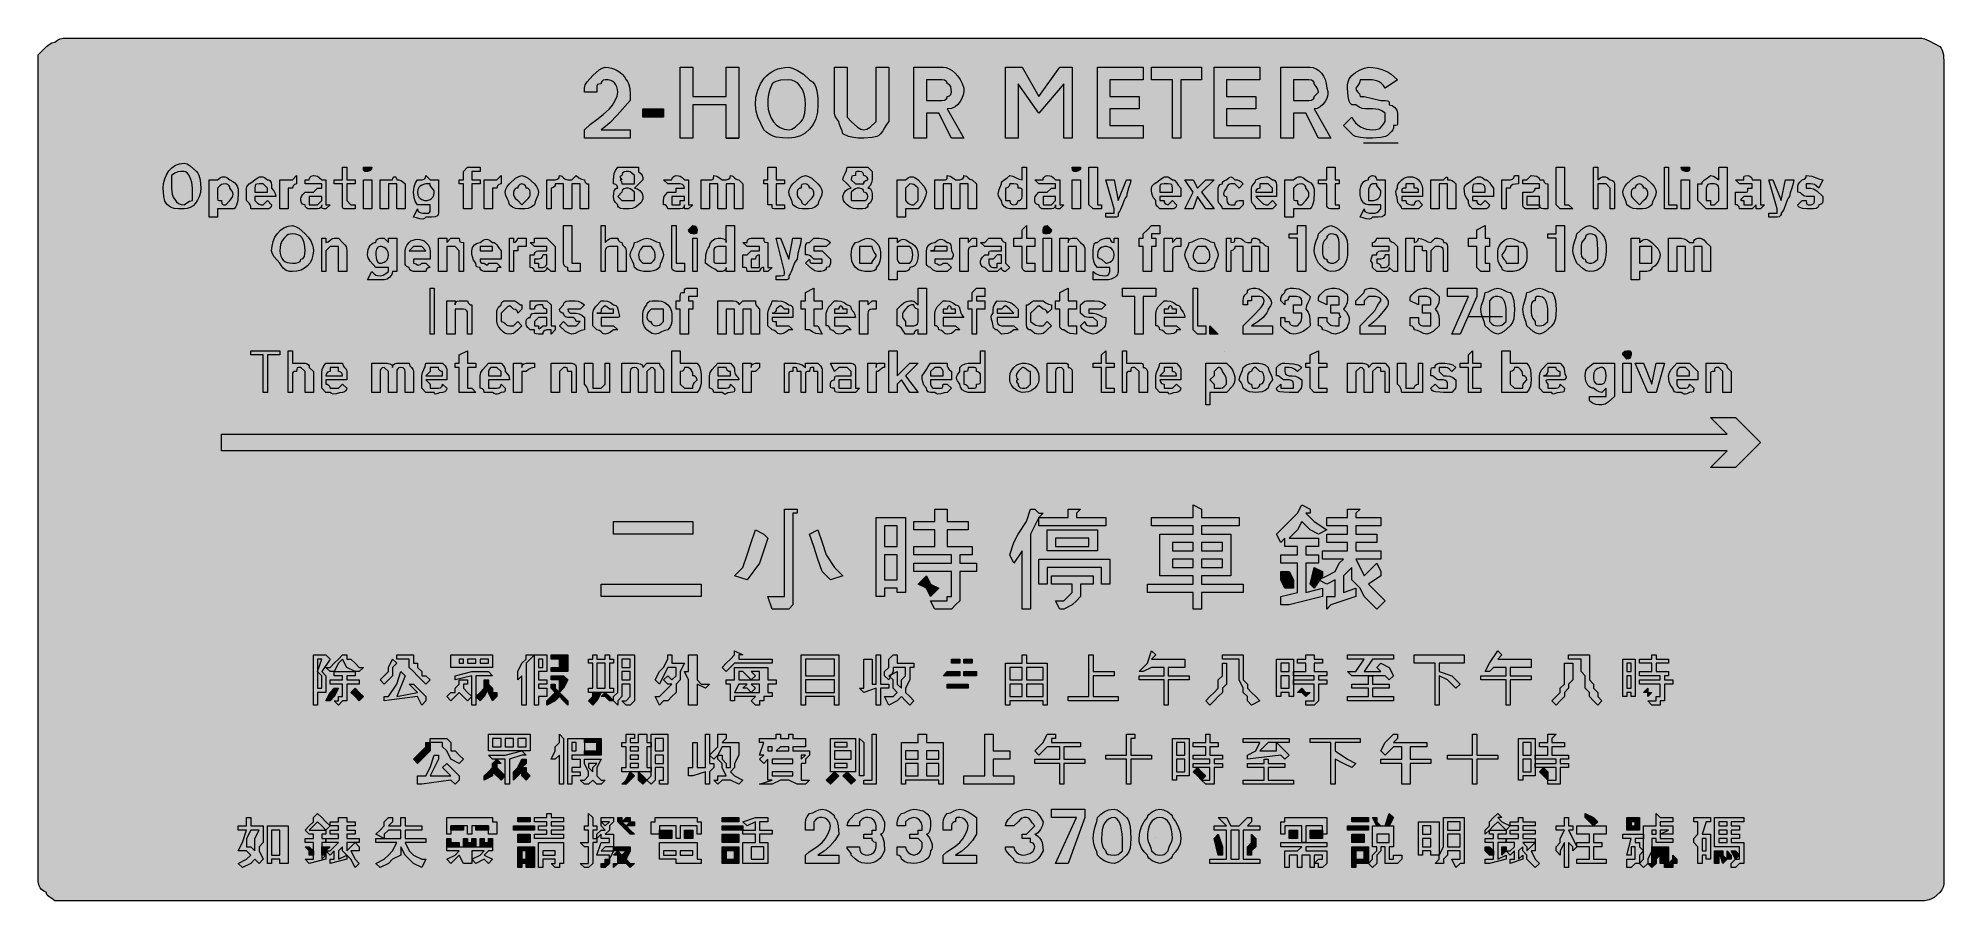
# Model space of a CAD drawing. Header units: metres. Extents: x 9 to 558, y 11 to 259.
import ezdxf

# ---------------------------------------------------------------- set-up
doc = ezdxf.new("R2010")
doc.units = ezdxf.units.M
for name, color, linetype, true_color in [('FILL_BLUE_0000FF', 7, 'Continuous', 0x0000ff), ('FILL_WHITE_FFFFFF', 7, 'Continuous', 0xffffff), ('STROKE_WHITE_FFFFFF', 7, 'Continuous', 0xffffff)]:
    doc.layers.add(name, color=color, linetype=linetype, true_color=true_color)

msp = doc.modelspace()

# ---------------------------------------------------------------- hatches: boundary and pattern name
at = {"layer": 'FILL_BLUE_0000FF', "true_color": 0x0000ff}
h = msp.add_hatch(color=7, dxfattribs=at)
h.dxf.hatch_style = 1
h.paths.add_polyline_path([(551.26, 259.39), (552.02, 259.23), (553.41, 258.69), (556.41, 257.04), (556.81, 256.54), (557.1, 255.95), (557.46, 254.64), (557.61, 252.24), (557.61, 18.24), (557.61, 15.84), (557.42, 14.96), (557.01, 14.19), (556.41, 13.44), (554.8, 12.05), (554.09, 11.63), (553.41, 11.34), (552.02, 11.08), (550.41, 11.04), (16.41, 11.04), (14.01, 11.04), (13.13, 11.75), (12.36, 12.24), (11.82, 12.73), (11.66, 13.04), (11.61, 13.44), (10.82, 13.89), (10.22, 14.36), (9.8, 14.85), (9.51, 15.39), (9.25, 16.65), (9.21, 18.24), (9.21, 252.24), (9.21, 254.64), (11.61, 257.04), (12.36, 257.64), (13.13, 258.05), (14.01, 258.24), (14.76, 258.84), (15.53, 259.25), (16.41, 259.44), (550.41, 259.44), (551.26, 259.39)])
at = {"layer": 'FILL_WHITE_FFFFFF', "true_color": 0xffffff}
h = msp.add_hatch(color=7, dxfattribs=at)
h.dxf.hatch_style = 1
h.paths.add_polyline_path([(166.41, 243.84), (166.41, 245.04), (166.62, 245.94), (167.16, 246.84), (168.81, 248.64), (170.61, 250.29), (171.51, 250.83), (172.41, 251.04), (173.31, 250.98), (174.19, 250.81), (175.05, 250.53), (175.86, 250.14), (176.62, 249.63), (177.3, 249.01), (177.91, 248.28), (178.41, 247.44), (178.81, 246.94), (179.1, 246.33), (179.46, 244.89), (179.59, 243.22), (179.61, 241.44), (175.86, 237.24), (173.7, 235.03), (172.51, 233.99), (171.21, 233.04), (179.61, 233.04), (179.61, 230.64), (166.41, 230.64), (166.41, 233.04), (168.21, 234.65), (170.01, 236.04), (171.81, 237.43), (173.61, 239.04), (174.49, 240.13), (175.26, 241.44), (175.8, 242.75), (176.01, 243.84), (175.95, 244.68), (175.78, 245.41), (175.5, 246.03), (175.11, 246.54), (174.6, 246.93), (173.98, 247.21), (173.25, 247.38), (172.41, 247.44), (171.81, 247.29), (171.4, 246.93), (171.26, 246.64), (171.21, 246.24), (170.52, 246.22), (170.16, 246.09), (170.03, 245.73), (170.01, 245.04), (170.01, 243.84), (166.41, 243.84)])
h = msp.add_hatch(color=7, dxfattribs=at)
h.dxf.hatch_style = 1
h.paths.add_polyline_path([(207.21, 240.24), (197.61, 240.24), (197.61, 230.64), (194.01, 230.64), (194.01, 251.04), (197.61, 251.04), (197.61, 242.64), (207.21, 242.64), (207.21, 251.04), (210.81, 251.04), (210.81, 230.64), (207.21, 230.64), (207.21, 240.24)])
h = msp.add_hatch(color=7, dxfattribs=at)
h.dxf.hatch_style = 1
h.paths.add_polyline_path([(227.76, 250.14), (229.43, 249.01), (231.21, 247.44), (232, 246.88), (232.6, 246.15), (233.02, 245.27), (233.31, 244.29), (233.57, 242.21), (233.61, 240.24), (233.45, 238.1), (232.97, 236.21), (232.22, 234.57), (231.21, 233.19), (229.98, 232.1), (228.55, 231.3), (226.95, 230.81), (225.21, 230.64), (223.41, 230.68), (221.61, 230.94), (220.71, 231.23), (219.81, 231.65), (218.91, 232.25), (218.01, 233.04), (217.13, 234.84), (216.36, 236.64), (215.82, 238.44), (215.61, 240.24), (215.78, 242.43), (216.27, 244.46), (217.07, 246.29), (218.16, 247.89), (218.81, 248.59), (219.54, 249.2), (220.32, 249.74), (221.18, 250.2), (222.1, 250.56), (223.07, 250.82), (224.11, 250.98), (225.21, 251.04), (226.32, 250.81), (227.76, 250.14)])
h.paths.add_polyline_path([(221.5, 246.93), (220.91, 246.64), (220.41, 246.24), (219.72, 244.63), (219.36, 243.24), (219.23, 241.85), (219.21, 240.24), (219.32, 238.9), (219.64, 237.6), (220.16, 236.38), (220.86, 235.29), (221.73, 234.37), (222.75, 233.66), (223.92, 233.2), (225.21, 233.04), (226.11, 233.25), (227.01, 233.79), (228.81, 235.44), (229.21, 235.94), (229.5, 236.53), (229.86, 237.84), (230.01, 240.24), (229.9, 241.93), (229.6, 243.39), (229.12, 244.63), (228.51, 245.64), (227.78, 246.43), (226.97, 246.99), (226.11, 247.33), (225.21, 247.44), (222.81, 247.29), (221.5, 246.93)], flags=16)
h = msp.add_hatch(color=7, dxfattribs=at)
h.dxf.hatch_style = 1
h.paths.add_polyline_path([(242.01, 237.84), (242.01, 236.64), (243.21, 235.44), (245.01, 233.79), (245.91, 233.25), (246.81, 233.04), (247.71, 233.25), (248.61, 233.79), (250.41, 235.44), (250.41, 236.64), (250.41, 237.84), (250.41, 251.04), (254.01, 251.04), (254.01, 237.84), (254.01, 235.44), (253.3, 234.54), (252.81, 233.64), (252.32, 232.74), (251.61, 231.84), (251.11, 231.44), (250.52, 231.15), (249.21, 230.79), (246.81, 230.64), (245.2, 230.66), (243.81, 230.79), (242.42, 231.15), (240.81, 231.84), (240.62, 232.74), (240.21, 233.64), (239.8, 234.54), (239.61, 235.44), (239.01, 236.19), (238.6, 236.96), (238.41, 237.84), (238.41, 251.04), (242.01, 251.04), (242.01, 237.84)])
h = msp.add_hatch(color=7, dxfattribs=at)
h.dxf.hatch_style = 1
h.paths.add_polyline_path([(269.61, 251.04), (270.51, 250.93), (271.39, 250.61), (272.25, 250.09), (273.06, 249.39), (273.82, 248.52), (274.5, 247.5), (275.11, 246.33), (275.61, 245.04), (275.55, 244.09), (275.37, 243.09), (275.04, 242.09), (274.56, 241.14), (273.91, 240.31), (273.08, 239.64), (272.05, 239.2), (270.81, 239.04), (275.61, 230.64), (272.01, 230.64), (268.41, 237.84), (264.81, 237.84), (264.81, 230.64), (261.21, 230.64), (261.21, 251.04), (269.61, 251.04)])
h.paths.add_polyline_path([(269.29, 241.46), (270.06, 241.59), (270.6, 241.95), (270.76, 242.24), (270.81, 242.64), (271.21, 242.69), (271.5, 242.83), (271.86, 243.24), (272.01, 243.84), (271.99, 244.72), (271.86, 245.49), (271.5, 246.03), (271.21, 246.19), (270.81, 246.24), (270.76, 246.64), (270.6, 246.93), (270.06, 247.29), (269.29, 247.42), (268.41, 247.44), (264.81, 247.44), (264.81, 241.44), (268.41, 241.44), (269.29, 241.46)], flags=16)
h = msp.add_hatch(color=7, dxfattribs=at)
h.dxf.hatch_style = 1
h.paths.add_polyline_path([(287.61, 251.04), (292.41, 251.04), (297.21, 242.64), (303.21, 251.04), (306.81, 251.04), (306.81, 230.64), (304.41, 230.64), (304.41, 246.24), (297.21, 237.84), (291.21, 246.24), (291.21, 230.64), (287.61, 230.64), (287.61, 251.04)])
h = msp.add_hatch(color=7, dxfattribs=at)
h.dxf.hatch_style = 1
h.paths.add_polyline_path([(314.01, 251.04), (327.21, 251.04), (327.21, 247.44), (317.61, 247.44), (317.61, 242.64), (326.01, 242.64), (326.01, 239.04), (317.61, 239.04), (317.61, 234.24), (327.21, 234.24), (327.21, 230.64), (314.01, 230.64), (314.01, 251.04)])
h = msp.add_hatch(color=7, dxfattribs=at)
h.dxf.hatch_style = 1
h.paths.add_polyline_path([(344.01, 247.44), (338.01, 247.44), (338.01, 230.64), (335.61, 230.64), (335.61, 247.44), (329.61, 247.44), (329.61, 251.04), (344.01, 251.04), (344.01, 247.44)])
h = msp.add_hatch(color=7, dxfattribs=at)
h.dxf.hatch_style = 1
h.paths.add_polyline_path([(347.61, 251.04), (360.81, 251.04), (360.81, 247.44), (351.21, 247.44), (351.21, 242.64), (359.61, 242.64), (359.61, 239.04), (351.21, 239.04), (351.21, 234.24), (360.81, 234.24), (360.81, 230.64), (347.61, 230.64), (347.61, 251.04)])
h = msp.add_hatch(color=7, dxfattribs=at)
h.dxf.hatch_style = 1
h.paths.add_polyline_path([(375.21, 251.04), (376.11, 250.93), (376.97, 250.61), (377.78, 250.09), (378.51, 249.39), (379.12, 248.52), (379.6, 247.5), (379.9, 246.33), (380.01, 245.04), (380.3, 244.09), (380.29, 243.09), (380.03, 242.09), (379.56, 241.14), (378.92, 240.31), (378.15, 239.64), (377.3, 239.2), (376.41, 239.04), (381.21, 230.64), (377.61, 230.64), (374.01, 237.84), (370.41, 237.84), (370.41, 230.64), (366.81, 230.64), (366.81, 251.04), (375.21, 251.04)])
h.paths.add_polyline_path([(374.89, 241.46), (375.66, 241.59), (376.2, 241.95), (376.36, 242.24), (376.41, 242.64), (377.61, 243.84), (377.42, 244.72), (377.01, 245.49), (376.41, 246.24), (376.36, 246.64), (376.2, 246.93), (375.66, 247.29), (374.89, 247.42), (374.01, 247.44), (370.41, 247.44), (370.41, 241.44), (374.01, 241.44), (374.89, 241.46)], flags=16)
h = msp.add_hatch(color=7, dxfattribs=at)
h.dxf.hatch_style = 1
h.paths.add_polyline_path([(395.61, 241.44), (396.81, 241.44), (397.5, 241.42), (397.86, 241.29), (397.99, 240.93), (398.01, 240.24), (398.89, 240.03), (399.66, 239.49), (400.2, 238.72), (400.41, 237.84), (400.41, 236.64), (400.41, 235.44), (400.39, 234.75), (400.26, 234.39), (399.9, 234.26), (399.21, 234.24), (399.19, 233.53), (399.06, 233.04), (398.7, 232.55), (398.01, 231.84), (397.51, 231.44), (396.92, 231.15), (395.61, 230.79), (393.21, 230.64), (391.43, 230.66), (389.76, 230.79), (388.32, 231.15), (387.71, 231.44), (387.21, 231.84), (384.81, 234.24), (387.21, 236.64), (387.71, 235.8), (388.32, 235.06), (389, 234.45), (389.76, 233.94), (390.57, 233.55), (391.43, 233.26), (392.31, 233.1), (393.21, 233.04), (394.11, 233.08), (395.01, 233.34), (395.46, 233.63), (395.91, 234.05), (396.36, 234.65), (396.81, 235.44), (396.81, 237.84), (395.91, 238.53), (395.01, 238.89), (394.11, 239.02), (393.21, 239.04), (392.01, 239.04), (391.11, 239.06), (390.21, 239.19), (389.31, 239.55), (388.41, 240.24), (387.21, 240.24), (386.81, 240.74), (386.52, 241.33), (386.16, 242.64), (386.01, 245.04), (386.03, 245.94), (386.16, 246.84), (386.52, 247.74), (387.21, 248.64), (388.3, 249.52), (389.61, 250.29), (390.92, 250.83), (392.01, 251.04), (393.31, 250.98), (394.5, 250.81), (395.62, 250.53), (396.66, 250.14), (397.65, 249.63), (398.59, 249.01), (400.41, 247.44), (396.81, 245.04), (396.31, 245.83), (395.72, 246.43), (395.08, 246.85), (394.41, 247.14), (393.1, 247.4), (392.01, 247.44), (389.61, 247.44), (389.42, 246.56), (389.01, 245.79), (388.41, 245.04), (388.46, 244.64), (388.6, 244.33), (389.01, 243.84), (389.42, 243.35), (389.56, 243.04), (389.61, 242.64), (390.81, 242.64), (395.61, 241.44)])
h = msp.add_hatch(color=7, dxfattribs=at)
h.dxf.hatch_style = 1
h.paths.add_polyline_path([(183.21, 239.04), (189.21, 239.04), (189.21, 236.64), (183.21, 236.64), (183.21, 239.04)])
h = msp.add_hatch(color=7, dxfattribs=at)
h.dxf.hatch_style = 1
h.paths.add_polyline_path([(53.01, 222.69), (54.81, 221.04), (55.21, 220.54), (55.5, 219.95), (55.86, 218.64), (56.01, 216.24), (55.9, 214.95), (55.6, 213.78), (55.12, 212.76), (54.51, 211.89), (53.78, 211.19), (52.97, 210.67), (52.11, 210.35), (51.21, 210.24), (49.62, 210.26), (48.36, 210.39), (47.33, 210.75), (46.41, 211.44), (46.01, 211.94), (45.72, 212.53), (45.36, 213.84), (45.21, 216.24), (45.32, 217.58), (45.64, 218.88), (46.16, 220.1), (46.86, 221.19), (47.73, 222.11), (48.75, 222.82), (49.92, 223.28), (51.21, 223.44), (52.11, 223.23), (53.01, 222.69)])
h.paths.add_polyline_path([(49.41, 220.89), (48.51, 220.53), (47.61, 219.84), (47.61, 216.24), (47.67, 215.34), (47.83, 214.48), (48.12, 213.67), (48.51, 212.94), (49.02, 212.33), (49.63, 211.85), (50.37, 211.55), (51.21, 211.44), (51.96, 212.04), (52.73, 212.45), (53.61, 212.64), (53.61, 216.24), (53.56, 217.14), (53.4, 218), (52.86, 219.54), (52.5, 220.15), (52.09, 220.63), (51.66, 220.93), (51.21, 221.04), (50.31, 221.02), (49.41, 220.89)], flags=16)
h = msp.add_hatch(color=7, dxfattribs=at)
h.dxf.hatch_style = 1
h.paths.add_polyline_path([(62.16, 219.48), (62.61, 219.54), (63.06, 219.48), (63.51, 219.31), (64.41, 218.64), (65.2, 218.19), (65.8, 217.74), (66.22, 217.29), (66.51, 216.84), (66.77, 215.94), (66.81, 215.04), (66.66, 212.64), (66.3, 211.33), (66.01, 210.74), (65.61, 210.24), (63.21, 210.24), (62.01, 210.24), (60.81, 210.24), (60.81, 207.84), (58.41, 207.84), (58.41, 218.64), (60.81, 218.64), (61.71, 219.31), (62.16, 219.48)])
h.paths.add_polyline_path([(60.81, 213.84), (60.83, 213.15), (60.96, 212.79), (61.32, 212.66), (62.01, 212.64), (62.03, 211.95), (62.16, 211.59), (62.52, 211.46), (63.21, 211.44), (64.41, 212.64), (65.08, 213.54), (65.25, 213.99), (65.31, 214.44), (65.25, 214.89), (65.08, 215.34), (64.41, 216.24), (64.36, 216.64), (64.22, 216.93), (63.81, 217.29), (63.21, 217.44), (62.5, 217.42), (62.01, 217.29), (61.52, 216.93), (60.81, 216.24), (60.81, 215.04), (60.81, 213.84)], flags=16)
h = msp.add_hatch(color=7, dxfattribs=at)
h.dxf.hatch_style = 1
h.paths.add_polyline_path([(70.39, 210.95), (70.26, 211.44), (69.9, 211.93), (69.21, 212.64), (69.21, 216.24), (69.26, 216.64), (69.42, 216.95), (69.96, 217.44), (70.73, 217.93), (71.61, 218.64), (72.51, 219.31), (72.96, 219.48), (73.41, 219.54), (73.86, 219.48), (74.31, 219.31), (75.21, 218.64), (75.61, 218.59), (75.9, 218.43), (76.26, 217.89), (76.39, 217.12), (76.41, 216.24), (77.01, 215.49), (77.42, 214.72), (77.61, 213.84), (71.61, 213.84), (71.61, 212.64), (72.32, 211.95), (72.81, 211.59), (73.3, 211.46), (74.01, 211.44), (75.21, 212.64), (76.41, 211.44), (76.26, 210.84), (75.9, 210.43), (75.61, 210.29), (75.21, 210.24), (72.81, 210.24), (70.41, 210.24), (70.39, 210.95)])
h.paths.add_polyline_path([(75.21, 216.24), (74.01, 217.44), (72.81, 217.44), (72.12, 217.42), (71.76, 217.29), (71.63, 216.93), (71.61, 216.24), (71.61, 215.04), (75.21, 215.04), (75.21, 216.24)], flags=16)
h = msp.add_hatch(color=7, dxfattribs=at)
h.dxf.hatch_style = 1
h.paths.add_polyline_path([(82.41, 218.64), (83.61, 219.84), (83.61, 217.44), (83.01, 217.29), (82.6, 216.93), (82.46, 216.64), (82.41, 216.24), (81.21, 216.24), (81.21, 215.04), (81.21, 210.24), (78.81, 210.24), (78.81, 218.64), (81.21, 218.64), (82.41, 218.64)])
h = msp.add_hatch(color=7, dxfattribs=at)
h.dxf.hatch_style = 1
h.paths.add_polyline_path([(86.81, 210.29), (86.52, 210.43), (86.16, 210.84), (86.01, 211.44), (85.61, 211.49), (85.32, 211.63), (84.96, 212.04), (84.81, 212.64), (84.83, 213.35), (84.96, 213.84), (85.32, 214.33), (86.01, 215.04), (87.21, 215.04), (88.41, 215.04), (89.61, 216.24), (90.81, 216.24), (90.81, 217.44), (89.61, 217.44), (88.41, 217.44), (87.21, 217.44), (86.01, 217.44), (86.01, 218.64), (87.21, 218.64), (87.26, 219.04), (87.4, 219.33), (87.81, 219.69), (88.41, 219.84), (89.12, 219.82), (89.61, 219.69), (90.1, 219.33), (90.81, 218.64), (92.01, 218.64), (92.01, 217.44), (92.01, 215.04), (92.01, 212.64), (92.01, 211.44), (93.21, 211.44), (92.01, 210.24), (91.32, 210.26), (90.96, 210.39), (90.83, 210.75), (90.81, 211.44), (90.76, 211.04), (90.62, 210.75), (90.21, 210.39), (89.61, 210.24), (88.41, 210.24), (87.21, 210.24), (86.81, 210.29)])
h.paths.add_polyline_path([(90.81, 212.64), (90.81, 213.84), (89.61, 213.84), (88.41, 213.84), (87.21, 213.84), (87.21, 212.64), (87.21, 211.44), (88.41, 211.44), (89.61, 211.44), (90.81, 212.64)], flags=16)
h = msp.add_hatch(color=7, dxfattribs=at)
h.dxf.hatch_style = 1
h.paths.add_polyline_path([(99.21, 211.44), (100.41, 211.44), (100.41, 210.24), (98.01, 210.24), (97.32, 210.26), (96.96, 210.39), (96.83, 210.75), (96.81, 211.44), (96.81, 217.44), (94.41, 217.44), (94.41, 218.64), (96.81, 218.64), (96.81, 222.24), (98.01, 222.24), (98.01, 218.64), (100.41, 218.64), (100.41, 217.44), (98.01, 217.44), (98.01, 212.64), (99.21, 211.44)])
h = msp.add_hatch(color=7, dxfattribs=at)
h.dxf.hatch_style = 1
h.paths.add_polyline_path([(105.16, 221.84), (105.02, 221.55), (104.61, 221.19), (104.01, 221.04), (103.32, 221.06), (102.96, 221.19), (102.83, 221.55), (102.81, 222.24), (104.01, 222.24), (105.21, 222.24), (105.16, 221.84)])
h = msp.add_hatch(color=7, dxfattribs=at)
h.dxf.hatch_style = 1
h.paths.add_polyline_path([(110.01, 217.44), (110.01, 216.24), (110.01, 210.24), (107.61, 210.24), (107.61, 218.64), (110.01, 218.64), (111.21, 218.64), (111.26, 219.03), (111.4, 219.31), (111.59, 219.48), (111.81, 219.54), (112.03, 219.48), (112.22, 219.31), (112.36, 219.03), (112.41, 218.64), (113.12, 218.62), (113.61, 218.49), (114.1, 218.13), (114.81, 217.44), (114.81, 216.24), (114.81, 210.24), (112.41, 210.24), (112.41, 216.24), (112.41, 217.44), (111.21, 217.44), (110.01, 217.44)])
h = msp.add_hatch(color=7, dxfattribs=at)
h.dxf.hatch_style = 1
h.paths.add_polyline_path([(124.41, 210.24), (124.41, 209.04), (124.35, 208.64), (124.18, 208.35), (123.9, 208.13), (123.51, 207.99), (122.38, 207.86), (120.81, 207.84), (120.36, 207.5), (119.91, 207.33), (119.01, 207.39), (118.11, 207.67), (117.21, 207.84), (118.41, 210.24), (118.46, 209.84), (118.62, 209.55), (119.16, 209.19), (119.93, 209.06), (120.81, 209.04), (121.5, 209.06), (121.86, 209.19), (121.99, 209.55), (122.01, 210.24), (122.01, 211.44), (120.81, 211.44), (118.41, 211.44), (117.81, 212.34), (117.4, 213.46), (117.21, 215.04), (117.4, 216.61), (117.81, 217.74), (118.41, 218.64), (119.61, 218.64), (120.01, 218.69), (120.3, 218.83), (120.66, 219.24), (120.81, 219.84), (122.01, 218.64), (123.21, 218.64), (124.41, 218.64), (124.41, 210.24)])
h.paths.add_polyline_path([(119.61, 217.14), (119.17, 216.85), (118.78, 216.43), (118.51, 215.83), (118.41, 215.04), (118.51, 214.25), (118.78, 213.65), (119.17, 213.23), (119.61, 212.94), (120.43, 212.68), (120.81, 212.64), (121.18, 212.68), (122.01, 212.94), (122.45, 213.23), (122.83, 213.65), (123.11, 214.25), (123.21, 215.04), (123.16, 215.44), (123.02, 215.75), (122.61, 216.24), (122.2, 216.73), (122.06, 217.04), (122.01, 217.44), (120.81, 217.44), (120.43, 217.4), (119.61, 217.14)], flags=16)
h = msp.add_hatch(color=7, dxfattribs=at)
h.dxf.hatch_style = 1
h.paths.add_polyline_path([(134.01, 210.24), (131.61, 210.24), (131.61, 217.44), (130.41, 217.44), (130.41, 218.64), (131.61, 218.64), (131.61, 221.04), (132.81, 222.24), (134.01, 222.24), (135.21, 222.24), (136.41, 222.24), (136.41, 221.04), (135.21, 221.04), (134.01, 221.04), (134.01, 219.84), (134.01, 218.64), (136.41, 218.64), (136.41, 217.44), (134.01, 217.44), (134.01, 210.24)])
h = msp.add_hatch(color=7, dxfattribs=at)
h.dxf.hatch_style = 1
h.paths.add_polyline_path([(141.21, 218.64), (142.41, 219.84), (142.41, 217.44), (141.81, 217.29), (141.4, 216.93), (141.26, 216.64), (141.21, 216.24), (140.01, 216.24), (140.01, 215.04), (140.01, 210.24), (137.61, 210.24), (137.61, 218.64), (140.01, 218.64), (141.21, 218.64)])
h = msp.add_hatch(color=7, dxfattribs=at)
h.dxf.hatch_style = 1
h.paths.add_polyline_path([(144.21, 216.69), (144.81, 217.44), (146.61, 219.09), (147.51, 219.63), (148.41, 219.84), (149.31, 219.63), (150.21, 219.09), (152.01, 217.44), (152.61, 216.69), (153.02, 215.92), (153.21, 215.04), (153.02, 214.14), (152.61, 213.24), (152.2, 212.34), (152.01, 211.44), (151.11, 210.75), (150.21, 210.39), (149.31, 210.26), (148.41, 210.24), (147.51, 210.26), (146.61, 210.39), (145.71, 210.75), (144.81, 211.44), (144.62, 212.34), (144.21, 213.24), (143.8, 214.14), (143.61, 215.04), (143.8, 215.92), (144.21, 216.69)])
h.paths.add_polyline_path([(147.4, 216.93), (147.26, 216.64), (147.21, 216.24), (146.81, 216.19), (146.52, 216.05), (146.16, 215.64), (146.01, 215.04), (146.03, 214.33), (146.16, 213.84), (146.52, 213.35), (147.21, 212.64), (148.41, 211.44), (149.61, 212.64), (150.3, 213.35), (150.66, 213.84), (150.79, 214.33), (150.81, 215.04), (150.66, 215.64), (150.3, 216.05), (150.01, 216.19), (149.61, 216.24), (149.56, 216.64), (149.42, 216.93), (149.01, 217.29), (148.41, 217.44), (147.81, 217.29), (147.4, 216.93)], flags=16)
h = msp.add_hatch(color=7, dxfattribs=at)
h.dxf.hatch_style = 1
h.paths.add_polyline_path([(158.01, 218.64), (158.61, 218.79), (159.02, 219.15), (159.16, 219.44), (159.21, 219.84), (159.61, 219.79), (159.92, 219.65), (160.41, 219.24), (160.9, 218.83), (161.21, 218.69), (161.61, 218.64), (162.81, 218.64), (164.01, 219.84), (164.76, 219.24), (165.53, 218.83), (166.41, 218.64), (166.56, 218.04), (166.92, 217.63), (167.21, 217.49), (167.61, 217.44), (167.61, 216.24), (167.61, 210.24), (165.21, 210.24), (165.21, 216.24), (165.21, 217.44), (164.01, 217.44), (162.81, 217.44), (162.81, 216.24), (162.81, 210.24), (160.41, 210.24), (160.41, 216.24), (160.41, 217.44), (159.21, 217.44), (158.01, 217.44), (157.96, 217.04), (157.82, 216.75), (157.41, 216.39), (156.81, 216.24), (156.81, 210.24), (155.61, 210.24), (155.61, 218.64), (156.81, 218.64), (158.01, 218.64)])
h = msp.add_hatch(color=7, dxfattribs=at)
h.dxf.hatch_style = 1
h.paths.add_polyline_path([(183, 214.72), (183.21, 213.84), (183.19, 213.13), (183.06, 212.64), (182.7, 212.15), (182.01, 211.44), (181.11, 210.75), (180.21, 210.39), (179.31, 210.26), (178.41, 210.24), (177.53, 210.26), (176.76, 210.39), (176.22, 210.75), (176.06, 211.04), (176.01, 211.44), (175.32, 212.15), (174.96, 212.64), (174.83, 213.13), (174.81, 213.84), (174.83, 214.72), (174.96, 215.49), (175.32, 216.03), (175.61, 216.19), (176.01, 216.24), (175.96, 216.64), (175.82, 216.93), (175.41, 217.29), (174.81, 217.44), (174.81, 218.64), (174.83, 219.54), (174.96, 220.44), (175.32, 221.34), (176.01, 222.24), (178.41, 222.24), (180.81, 222.24), (182.01, 222.24), (182.01, 221.04), (182.7, 220.33), (183.06, 219.84), (183.19, 219.35), (183.21, 218.64), (180.81, 216.24), (181.69, 216.03), (182.46, 215.49), (183, 214.72)])
h.paths.add_polyline_path([(177.26, 215.44), (177.21, 215.04), (176.01, 213.84), (177.21, 212.64), (178.41, 212.64), (180.81, 212.64), (180.81, 213.84), (180.81, 215.04), (180.1, 215.73), (179.61, 216.09), (179.12, 216.22), (178.41, 216.24), (177.81, 216.09), (177.4, 215.73), (177.26, 215.44)], flags=16)
h.paths.add_polyline_path([(180.81, 218.64), (180.81, 219.84), (180.1, 220.53), (179.61, 220.89), (179.12, 221.02), (178.41, 221.04), (177.81, 220.89), (177.4, 220.53), (177.26, 220.24), (177.21, 219.84), (176.76, 219.69), (176.68, 219.55), (176.7, 219.33), (177.21, 218.64), (176.7, 218.62), (176.76, 218.49), (177.04, 218.13), (177.21, 217.44), (178.41, 217.44), (180.81, 217.44), (180.81, 218.64)], flags=16)
h = msp.add_hatch(color=7, dxfattribs=at)
h.dxf.hatch_style = 1
h.paths.add_polyline_path([(190.26, 210.84), (189.9, 211.25), (189.61, 211.39), (189.21, 211.44), (189.21, 212.64), (189.23, 213.35), (189.36, 213.84), (189.72, 214.33), (190.41, 215.04), (191.61, 215.04), (192.81, 215.04), (192.81, 216.24), (195.21, 216.24), (195.16, 216.64), (195.02, 216.93), (194.61, 217.29), (194.01, 217.44), (192.81, 217.44), (191.61, 217.44), (190.41, 217.44), (189.21, 218.64), (190.41, 218.64), (191.61, 218.64), (191.66, 219.04), (191.8, 219.33), (192.21, 219.69), (192.81, 219.84), (193.52, 219.82), (194.01, 219.69), (194.5, 219.33), (195.21, 218.64), (196.41, 218.64), (196.41, 217.44), (196.41, 215.04), (196.41, 212.64), (196.41, 211.44), (197.61, 211.44), (196.41, 210.24), (195.21, 210.24), (195.21, 211.44), (195.16, 211.04), (195.02, 210.75), (194.61, 210.39), (194.01, 210.24), (192.81, 210.24), (190.41, 210.24), (190.26, 210.84)])
h.paths.add_polyline_path([(194.01, 212.64), (195.21, 212.64), (195.21, 213.84), (194.01, 213.84), (192.81, 213.84), (191.61, 213.84), (191.61, 212.64), (191.61, 211.44), (192.81, 211.44), (194.01, 211.44), (194.01, 212.64)], flags=16)
h = msp.add_hatch(color=7, dxfattribs=at)
h.dxf.hatch_style = 1
h.paths.add_polyline_path([(203.1, 218.66), (203.46, 218.79), (203.59, 219.15), (203.61, 219.84), (204.49, 219.65), (205.26, 219.24), (206.01, 218.64), (207.21, 218.64), (207.81, 218.79), (208.22, 219.15), (208.36, 219.44), (208.41, 219.84), (208.81, 219.79), (209.12, 219.65), (209.61, 219.24), (210.1, 218.83), (210.41, 218.69), (210.81, 218.64), (212.01, 217.44), (212.01, 216.24), (212.01, 210.24), (209.61, 210.24), (209.61, 216.24), (209.61, 217.44), (208.41, 217.44), (207.21, 217.44), (207.21, 216.24), (207.21, 210.24), (204.81, 210.24), (204.81, 216.24), (204.81, 217.44), (203.61, 217.44), (202.41, 217.44), (202.41, 216.24), (202.41, 210.24), (200.01, 210.24), (200.01, 218.64), (202.41, 218.64), (203.1, 218.66)])
h = msp.add_hatch(color=7, dxfattribs=at)
h.dxf.hatch_style = 1
h.paths.add_polyline_path([(221.61, 211.44), (222.81, 211.44), (224.01, 211.44), (224.01, 210.24), (221.61, 210.24), (220.92, 210.26), (220.56, 210.39), (220.43, 210.75), (220.41, 211.44), (219.21, 211.44), (219.21, 217.44), (218.01, 217.44), (218.01, 218.64), (219.21, 218.64), (219.21, 222.24), (221.61, 222.24), (221.61, 218.64), (224.01, 218.64), (224.01, 217.44), (221.61, 217.44), (221.61, 212.64), (221.61, 211.44)])
h = msp.add_hatch(color=7, dxfattribs=at)
h.dxf.hatch_style = 1
h.paths.add_polyline_path([(225.81, 216.69), (226.41, 217.44), (228.21, 219.09), (229.11, 219.63), (230.01, 219.84), (230.91, 219.63), (231.81, 219.09), (233.61, 217.44), (234.21, 216.69), (234.62, 215.92), (234.81, 215.04), (234.62, 214.14), (234.21, 213.24), (233.8, 212.34), (233.61, 211.44), (232.71, 210.75), (231.81, 210.39), (230.91, 210.26), (230.01, 210.24), (229.11, 210.26), (228.21, 210.39), (227.31, 210.75), (226.41, 211.44), (226.22, 212.34), (225.81, 213.24), (225.4, 214.14), (225.21, 215.04), (225.4, 215.92), (225.81, 216.69)])
h.paths.add_polyline_path([(228.96, 217.29), (228.83, 216.93), (228.81, 216.24), (228.41, 216.19), (228.12, 216.05), (227.76, 215.64), (227.61, 215.04), (227.63, 214.33), (227.76, 213.84), (228.12, 213.35), (228.81, 212.64), (228.96, 212.04), (229.32, 211.63), (229.61, 211.49), (230.01, 211.44), (231.21, 212.64), (231.9, 213.35), (232.26, 213.84), (232.39, 214.33), (232.41, 215.04), (232.26, 215.64), (231.9, 216.05), (231.61, 216.19), (231.21, 216.24), (231.16, 216.64), (231.02, 216.93), (230.61, 217.29), (230.01, 217.44), (229.32, 217.42), (228.96, 217.29)], flags=16)
h = msp.add_hatch(color=7, dxfattribs=at)
h.dxf.hatch_style = 1
h.paths.add_polyline_path([(249.06, 215.49), (249.19, 214.72), (249.21, 213.84), (249.19, 213.13), (249.06, 212.64), (248.7, 212.15), (248.01, 211.44), (247.96, 211.04), (247.8, 210.75), (247.26, 210.39), (246.49, 210.26), (245.61, 210.24), (244.71, 210.26), (243.81, 210.39), (242.91, 210.75), (242.01, 211.44), (241.32, 212.15), (240.96, 212.64), (240.83, 213.13), (240.81, 213.84), (241.02, 214.72), (241.56, 215.49), (242.33, 216.03), (243.21, 216.24), (242.01, 217.44), (240.81, 218.64), (241, 219.54), (241.41, 220.44), (241.82, 221.34), (242.01, 222.24), (245.61, 222.24), (246.81, 222.24), (248.01, 222.24), (249.21, 221.04), (249.21, 218.64), (249.06, 217.89), (248.7, 217.12), (248.01, 216.24), (248.41, 216.19), (248.7, 216.03), (249.06, 215.49)])
h.paths.add_polyline_path([(243.92, 215.73), (243.21, 215.04), (243.21, 213.84), (243.21, 212.64), (245.61, 212.64), (246.81, 212.64), (247.21, 212.69), (247.5, 212.83), (247.86, 213.24), (248.01, 213.84), (247.86, 214.44), (247.5, 214.85), (247.21, 214.99), (246.81, 215.04), (246.76, 215.44), (246.62, 215.73), (246.21, 216.09), (245.61, 216.24), (244.9, 216.22), (244.41, 216.09), (243.92, 215.73)], flags=16)
h.paths.add_polyline_path([(246.86, 217.84), (247, 218.13), (247.41, 218.49), (248.01, 218.64), (247.96, 219.04), (247.82, 219.33), (247.41, 219.69), (246.81, 219.84), (246.76, 220.24), (246.62, 220.53), (246.21, 220.89), (245.61, 221.04), (244.92, 221.02), (244.56, 220.89), (244.43, 220.53), (244.41, 219.84), (243.72, 219.82), (243.36, 219.69), (243.23, 219.33), (243.21, 218.64), (244.41, 217.44), (245.61, 217.44), (246.81, 217.44), (246.86, 217.84)], flags=16)
h = msp.add_hatch(color=7, dxfattribs=at)
h.dxf.hatch_style = 1
h.paths.add_polyline_path([(260.16, 219.48), (260.61, 219.54), (261.06, 219.48), (261.51, 219.31), (262.41, 218.64), (264.06, 216.84), (264.6, 215.94), (264.81, 215.04), (264.6, 213.95), (264.06, 212.64), (263.29, 211.33), (262.41, 210.24), (260.01, 210.24), (258.81, 210.24), (258.81, 207.84), (256.41, 207.84), (256.41, 218.64), (258.81, 218.64), (259.71, 219.31), (260.16, 219.48)])
h.paths.add_polyline_path([(258.81, 213.84), (258.81, 212.64), (259.52, 211.95), (260.01, 211.59), (260.5, 211.46), (261.21, 211.44), (262.41, 212.64), (262.41, 216.24), (261.7, 216.93), (261.21, 217.29), (260.72, 217.42), (260.01, 217.44), (258.81, 216.24), (258.81, 215.04), (258.81, 213.84)], flags=16)
h = msp.add_hatch(color=7, dxfattribs=at)
h.dxf.hatch_style = 1
h.paths.add_polyline_path([(270.3, 218.66), (270.66, 218.79), (270.79, 219.15), (270.81, 219.84), (271.69, 219.65), (272.46, 219.24), (273.21, 218.64), (274.41, 218.64), (275.01, 218.79), (275.42, 219.15), (275.56, 219.44), (275.61, 219.84), (276.01, 219.79), (276.32, 219.65), (276.81, 219.24), (277.3, 218.83), (277.61, 218.69), (278.01, 218.64), (279.21, 217.44), (279.21, 216.24), (279.21, 210.24), (276.81, 210.24), (276.81, 216.24), (276.81, 217.44), (275.61, 217.44), (274.41, 217.44), (274.41, 216.24), (274.41, 210.24), (272.01, 210.24), (272.01, 216.24), (272.01, 217.44), (270.81, 217.44), (269.61, 217.44), (269.61, 216.24), (269.61, 210.24), (267.21, 210.24), (267.21, 218.64), (269.61, 218.64), (270.3, 218.66)])
h = msp.add_hatch(color=7, dxfattribs=at)
h.dxf.hatch_style = 1
h.paths.add_polyline_path([(288.81, 210.24), (287.93, 210.45), (287.16, 210.99), (286.62, 211.76), (286.41, 212.64), (285.73, 213.56), (285.57, 214.05), (285.51, 214.59), (285.73, 215.85), (286.41, 217.44), (286.46, 217.84), (286.62, 218.15), (287.16, 218.64), (287.93, 219.13), (288.81, 219.84), (289.71, 219.65), (290.61, 219.24), (291.51, 218.83), (292.41, 218.64), (292.41, 222.24), (293.61, 222.24), (293.61, 210.24), (292.41, 210.24), (291.21, 210.24), (290.01, 210.24), (288.81, 210.24)])
h.paths.add_polyline_path([(290.7, 211.63), (291.06, 212.04), (291.21, 212.64), (291.61, 212.69), (291.9, 212.83), (292.26, 213.24), (292.41, 213.84), (292.41, 215.04), (292.39, 215.73), (292.26, 216.09), (291.9, 216.22), (291.21, 216.24), (291.19, 216.93), (291.06, 217.29), (290.7, 217.42), (290.01, 217.44), (288.81, 217.44), (288.66, 216.84), (288.3, 216.43), (288.01, 216.29), (287.61, 216.24), (287.61, 212.64), (288.81, 212.64), (288.96, 212.04), (289.32, 211.63), (289.61, 211.49), (290.01, 211.44), (290.41, 211.49), (290.7, 211.63)], flags=16)
h = msp.add_hatch(color=7, dxfattribs=at)
h.dxf.hatch_style = 1
h.paths.add_polyline_path([(298.01, 210.29), (297.72, 210.43), (297.36, 210.84), (297.21, 211.44), (296.81, 211.49), (296.52, 211.63), (296.16, 212.04), (296.01, 212.64), (296.03, 213.35), (296.16, 213.84), (296.52, 214.33), (297.21, 215.04), (298.41, 215.04), (299.61, 215.04), (300.81, 216.24), (302.01, 216.24), (302.01, 217.44), (300.81, 217.44), (299.61, 217.44), (298.41, 217.44), (297.21, 217.44), (296.01, 218.64), (297.21, 218.64), (298.41, 218.64), (298.46, 219.04), (298.6, 219.33), (299.01, 219.69), (299.61, 219.84), (300.32, 219.82), (300.81, 219.69), (301.3, 219.33), (302.01, 218.64), (303.21, 218.64), (303.21, 217.44), (303.21, 215.04), (303.21, 212.64), (303.21, 211.44), (304.41, 211.44), (303.21, 210.24), (302.52, 210.26), (302.16, 210.39), (302.03, 210.75), (302.01, 211.44), (301.96, 211.04), (301.82, 210.75), (301.41, 210.39), (300.81, 210.24), (299.61, 210.24), (298.41, 210.24), (298.01, 210.29)])
h.paths.add_polyline_path([(302.01, 212.64), (302.01, 213.84), (300.81, 213.84), (299.61, 213.84), (298.41, 213.84), (298.41, 212.64), (298.41, 211.44), (299.61, 211.44), (300.81, 211.44), (302.01, 212.64)], flags=16)
h = msp.add_hatch(color=7, dxfattribs=at)
h.dxf.hatch_style = 1
h.paths.add_polyline_path([(309.16, 221.84), (309.02, 221.55), (308.61, 221.19), (308.01, 221.04), (307.32, 221.06), (306.96, 221.19), (306.83, 221.55), (306.81, 222.24), (308.01, 222.24), (309.21, 222.24), (309.16, 221.84)])
h = msp.add_hatch(color=7, dxfattribs=at)
h.dxf.hatch_style = 1
h.paths.add_polyline_path([(311.61, 222.24), (314.01, 222.24), (314.01, 212.64), (314.01, 211.44), (315.21, 211.44), (315.21, 210.24), (314.01, 210.24), (312.81, 210.24), (311.61, 211.44), (311.61, 222.24)])
h = msp.add_hatch(color=7, dxfattribs=at)
h.dxf.hatch_style = 1
h.paths.add_polyline_path([(331.32, 210.95), (330.96, 211.44), (330.83, 211.93), (330.81, 212.64), (330.12, 213.54), (329.76, 214.44), (329.63, 215.34), (329.61, 216.24), (329.66, 216.64), (329.82, 216.95), (330.36, 217.44), (331.13, 217.93), (332.01, 218.64), (332.91, 219.31), (333.36, 219.48), (333.81, 219.54), (334.26, 219.48), (334.71, 219.31), (335.61, 218.64), (336.01, 218.59), (336.32, 218.43), (336.81, 217.89), (337.3, 217.12), (338.01, 216.24), (338.01, 213.84), (332.01, 213.84), (332.01, 212.64), (333.21, 212.64), (333.26, 212.24), (333.4, 211.95), (333.81, 211.59), (334.41, 211.44), (335.61, 212.64), (336.81, 211.44), (336.66, 210.84), (336.3, 210.43), (336.01, 210.29), (335.61, 210.24), (333.21, 210.24), (332.01, 210.24), (331.32, 210.95)])
h.paths.add_polyline_path([(335.61, 216.24), (335.59, 216.93), (335.46, 217.29), (335.1, 217.42), (334.41, 217.44), (333.21, 217.44), (332.52, 217.42), (332.16, 217.29), (332.03, 216.93), (332.01, 216.24), (332.01, 215.04), (335.61, 215.04), (335.61, 216.24)], flags=16)
h = msp.add_hatch(color=7, dxfattribs=at)
h.dxf.hatch_style = 1
h.paths.add_polyline_path([(353.61, 211.44), (353.76, 212.04), (354.12, 212.45), (354.41, 212.59), (354.81, 212.64), (356.01, 212.64), (356.01, 211.44), (354.81, 210.24), (352.41, 210.24), (350.01, 210.24), (349.96, 210.64), (349.82, 210.95), (349.41, 211.44), (349, 211.93), (348.86, 212.24), (348.81, 212.64), (348.81, 216.24), (348.96, 216.84), (349.32, 217.25), (349.61, 217.39), (350.01, 217.44), (350.06, 217.84), (350.2, 218.13), (350.61, 218.49), (351.21, 218.64), (351.92, 219.31), (352.41, 219.54), (352.9, 219.31), (353.61, 218.64), (354.32, 218.62), (354.81, 218.49), (355.3, 218.13), (356.01, 217.44), (354.81, 216.24), (353.61, 217.44), (352.41, 217.44), (352.01, 217.39), (351.72, 217.25), (351.36, 216.84), (351.21, 216.24), (350.53, 215.36), (350.31, 214.59), (350.37, 214.28), (350.53, 214.05), (350.82, 213.89), (351.21, 213.84), (351.23, 212.96), (351.36, 212.19), (351.72, 211.65), (352.01, 211.49), (352.41, 211.44), (353.61, 211.44)])
h = msp.add_hatch(color=7, dxfattribs=at)
h.dxf.hatch_style = 1
h.paths.add_polyline_path([(359.56, 210.64), (359.42, 210.95), (359.01, 211.44), (358.6, 211.93), (358.46, 212.24), (358.41, 212.64), (358.41, 216.24), (358.46, 216.64), (358.6, 216.95), (359.01, 217.44), (359.42, 217.93), (359.56, 218.24), (359.61, 218.64), (361.2, 219.31), (362.46, 219.54), (363, 219.48), (363.49, 219.31), (364.41, 218.64), (364.81, 218.59), (365.1, 218.43), (365.46, 217.89), (365.59, 217.12), (365.61, 216.24), (365.61, 213.84), (359.61, 213.84), (360.81, 212.64), (361.52, 211.95), (362.01, 211.59), (362.5, 211.46), (363.21, 211.44), (364.41, 212.64), (365.61, 211.44), (364.41, 210.24), (362.01, 210.24), (359.61, 210.24), (359.56, 210.64)])
h.paths.add_polyline_path([(364.41, 216.24), (363.21, 217.44), (360.81, 217.44), (360.81, 216.24), (360.21, 216.09), (359.8, 215.73), (359.66, 215.44), (359.61, 215.04), (364.41, 215.04), (364.41, 216.24)], flags=16)
h = msp.add_hatch(color=7, dxfattribs=at)
h.dxf.hatch_style = 1
h.paths.add_polyline_path([(371.76, 219.48), (372.21, 219.54), (372.66, 219.48), (373.11, 219.31), (374.01, 218.64), (374.8, 218.19), (375.4, 217.74), (375.82, 217.29), (376.11, 216.84), (376.37, 215.94), (376.41, 215.04), (376.26, 212.64), (375.9, 211.33), (375.61, 210.74), (375.21, 210.24), (372.81, 210.24), (371.61, 210.24), (370.41, 210.24), (370.41, 207.84), (368.01, 207.84), (368.01, 218.64), (370.41, 218.64), (371.31, 219.31), (371.76, 219.48)])
h.paths.add_polyline_path([(370.41, 213.84), (370.43, 213.15), (370.56, 212.79), (370.92, 212.66), (371.61, 212.64), (371.63, 211.95), (371.76, 211.59), (372.12, 211.46), (372.81, 211.44), (374.01, 212.64), (374.68, 213.54), (374.85, 213.99), (374.91, 214.44), (374.85, 214.89), (374.68, 215.34), (374.01, 216.24), (373.96, 216.64), (373.82, 216.93), (373.41, 217.29), (372.81, 217.44), (372.1, 217.42), (371.61, 217.29), (371.12, 216.93), (370.41, 216.24), (370.41, 215.04), (370.41, 213.84)], flags=16)
h = msp.add_hatch(color=7, dxfattribs=at)
h.dxf.hatch_style = 1
h.paths.add_polyline_path([(382.41, 211.44), (383.61, 211.44), (383.61, 210.24), (381.21, 210.24), (380.61, 210.39), (380.2, 210.75), (380.06, 211.04), (380.01, 211.44), (380.01, 217.44), (377.61, 217.44), (377.61, 218.64), (380.01, 218.64), (380.01, 222.24), (382.41, 222.24), (382.41, 218.64), (383.61, 218.64), (383.61, 217.44), (382.41, 217.44), (382.41, 212.64), (382.41, 211.44)])
h = msp.add_hatch(color=7, dxfattribs=at)
h.dxf.hatch_style = 1
h.paths.add_polyline_path([(396.81, 210.24), (396.81, 209.04), (396.75, 208.64), (396.58, 208.35), (396.3, 208.13), (395.91, 207.99), (394.78, 207.86), (393.21, 207.84), (392.76, 207.5), (392.31, 207.33), (391.41, 207.39), (390.51, 207.67), (389.61, 207.84), (390.81, 210.24), (390.86, 209.84), (391.02, 209.55), (391.56, 209.19), (392.33, 209.06), (393.21, 209.04), (393.92, 209.06), (394.41, 209.19), (394.9, 209.55), (395.61, 210.24), (395.61, 211.44), (394.41, 211.44), (393.21, 211.44), (392.01, 211.44), (391.56, 211.5), (391.13, 211.66), (390.72, 211.95), (390.36, 212.34), (390.05, 212.85), (389.82, 213.46), (389.66, 214.2), (389.61, 215.04), (389.66, 215.88), (389.82, 216.61), (390.05, 217.23), (390.36, 217.74), (390.72, 218.13), (391.13, 218.41), (391.56, 218.58), (392.01, 218.64), (392.06, 219.04), (392.2, 219.33), (392.61, 219.69), (393.21, 219.84), (393.61, 219.79), (393.9, 219.65), (394.26, 219.24), (394.41, 218.64), (395.61, 218.64), (396.81, 218.64), (396.81, 210.24)])
h.paths.add_polyline_path([(392.61, 217.14), (392.2, 216.43), (392.06, 215.83), (392.01, 215.04), (392.01, 212.64), (393.21, 212.64), (393.58, 212.68), (394.41, 212.94), (394.85, 213.23), (395.23, 213.65), (395.51, 214.25), (395.61, 215.04), (395.56, 215.44), (395.42, 215.75), (395.01, 216.24), (394.6, 216.73), (394.46, 217.04), (394.41, 217.44), (393.21, 217.44), (393.02, 217.4), (392.61, 217.14)], flags=16)
h = msp.add_hatch(color=7, dxfattribs=at)
h.dxf.hatch_style = 1
h.paths.add_polyline_path([(401.56, 210.64), (401.42, 210.95), (401.01, 211.44), (400.6, 211.93), (400.46, 212.24), (400.41, 212.64), (400.24, 213.54), (399.96, 214.44), (399.9, 215.34), (400.07, 215.79), (400.41, 216.24), (400.43, 216.95), (400.56, 217.44), (400.92, 217.93), (401.61, 218.64), (402.11, 219.03), (402.7, 219.31), (403.34, 219.48), (404.01, 219.54), (404.68, 219.48), (405.32, 219.31), (405.91, 219.03), (406.41, 218.64), (407.01, 217.89), (407.42, 217.12), (407.61, 216.24), (407.61, 213.84), (401.61, 213.84), (401.61, 212.64), (402.81, 212.64), (402.86, 212.24), (403.02, 211.95), (403.56, 211.59), (404.33, 211.46), (405.21, 211.44), (405.36, 212.04), (405.72, 212.45), (406.01, 212.59), (406.41, 212.64), (407.61, 211.44), (406.41, 210.24), (402.81, 210.24), (401.61, 210.24), (401.56, 210.64)])
h.paths.add_polyline_path([(406.39, 215.73), (406.26, 216.09), (405.9, 216.22), (405.21, 216.24), (405.21, 217.44), (402.81, 217.44), (402.81, 216.24), (402.12, 216.22), (401.76, 216.09), (401.63, 215.73), (401.61, 215.04), (406.41, 215.04), (406.39, 215.73)], flags=16)
h = msp.add_hatch(color=7, dxfattribs=at)
h.dxf.hatch_style = 1
h.paths.add_polyline_path([(412.41, 217.44), (412.41, 216.24), (412.41, 210.24), (410.01, 210.24), (410.01, 218.64), (412.41, 218.64), (413.61, 218.64), (414.3, 219.31), (414.66, 219.54), (414.79, 219.31), (414.81, 218.64), (415.52, 218.62), (416.01, 218.49), (416.5, 218.13), (417.21, 217.44), (417.21, 216.24), (417.21, 210.24), (414.81, 210.24), (414.81, 216.24), (414.81, 217.44), (413.61, 217.44), (412.41, 217.44)])
h = msp.add_hatch(color=7, dxfattribs=at)
h.dxf.hatch_style = 1
h.paths.add_polyline_path([(421.32, 210.95), (420.96, 211.44), (420.83, 211.93), (420.81, 212.64), (420.12, 213.54), (419.76, 214.44), (419.63, 215.34), (419.61, 216.24), (419.66, 216.64), (419.82, 216.95), (420.36, 217.44), (421.13, 217.93), (422.01, 218.64), (422.91, 219.31), (423.36, 219.48), (423.81, 219.54), (424.26, 219.48), (424.71, 219.31), (425.61, 218.64), (426.01, 218.59), (426.32, 218.43), (426.81, 217.89), (427.3, 217.12), (428.01, 216.24), (428.01, 213.84), (422.01, 213.84), (422.01, 212.64), (423.21, 212.64), (423.26, 212.24), (423.4, 211.95), (423.81, 211.59), (424.41, 211.44), (425.61, 212.64), (426.81, 211.44), (426.66, 210.84), (426.3, 210.43), (426.01, 210.29), (425.61, 210.24), (423.21, 210.24), (422.01, 210.24), (421.32, 210.95)])
h.paths.add_polyline_path([(425.61, 216.24), (425.56, 216.64), (425.42, 216.93), (425.01, 217.29), (424.41, 217.44), (423.21, 217.44), (422.52, 217.42), (422.16, 217.29), (422.03, 216.93), (422.01, 216.24), (422.01, 215.04), (425.61, 215.04), (425.61, 216.24)], flags=16)
h = msp.add_hatch(color=7, dxfattribs=at)
h.dxf.hatch_style = 1
h.paths.add_polyline_path([(432.81, 218.64), (433.21, 218.69), (433.5, 218.83), (433.86, 219.24), (434.01, 219.84), (435.21, 219.84), (435.21, 217.44), (434.33, 217.42), (433.56, 217.29), (433.02, 216.93), (432.86, 216.64), (432.81, 216.24), (431.61, 216.24), (431.61, 215.04), (431.61, 210.24), (430.41, 210.24), (430.41, 218.64), (431.61, 218.64), (432.81, 218.64)])
h = msp.add_hatch(color=7, dxfattribs=at)
h.dxf.hatch_style = 1
h.paths.add_polyline_path([(441.06, 210.39), (440.7, 210.26), (440.01, 210.24), (438.81, 210.24), (437.61, 210.24), (437.21, 210.29), (436.92, 210.43), (436.56, 210.84), (436.41, 211.44), (436.41, 212.64), (436.41, 215.04), (437.61, 215.04), (438.81, 215.04), (439.41, 215.19), (439.82, 215.55), (439.96, 215.84), (440.01, 216.24), (441.21, 216.24), (441.21, 217.44), (440.01, 217.44), (438.81, 217.44), (437.61, 217.44), (436.41, 217.44), (436.41, 218.64), (437.61, 218.64), (438.81, 219.84), (439.69, 219.82), (440.46, 219.69), (441, 219.33), (441.16, 219.04), (441.21, 218.64), (442.41, 218.64), (442.46, 218.24), (442.6, 217.95), (443.01, 217.59), (443.61, 217.44), (443.61, 215.04), (443.61, 212.64), (443.61, 211.44), (443.61, 210.24), (442.41, 210.24), (441.81, 210.39), (441.4, 210.75), (441.26, 211.04), (441.21, 211.44), (441.19, 210.75), (441.06, 210.39)])
h.paths.add_polyline_path([(441.21, 212.64), (441.21, 213.84), (440.01, 213.84), (438.81, 213.84), (437.61, 213.84), (437.61, 212.64), (437.61, 211.44), (438.81, 211.44), (440.01, 211.44), (441.21, 211.44), (441.21, 212.64)], flags=16)
h = msp.add_hatch(color=7, dxfattribs=at)
h.dxf.hatch_style = 1
h.paths.add_polyline_path([(446.01, 222.24), (448.41, 222.24), (448.41, 212.64), (448.41, 211.44), (449.61, 211.44), (450.81, 210.24), (449.61, 210.24), (448.41, 210.24), (447.21, 210.24), (446.01, 211.44), (446.01, 222.24)])
h = msp.add_hatch(color=7, dxfattribs=at)
h.dxf.hatch_style = 1
h.paths.add_polyline_path([(461.61, 210.24), (461.61, 216.24), (460.41, 217.44), (459.21, 217.44), (458.01, 217.44), (458.01, 216.24), (458.01, 210.24), (456.81, 210.24), (456.81, 222.24), (458.01, 222.24), (458.01, 218.64), (458.91, 219.31), (459.36, 219.48), (459.81, 219.54), (460.26, 219.48), (460.71, 219.31), (461.61, 218.64), (462.21, 218.49), (462.62, 218.13), (462.76, 217.84), (462.81, 217.44), (462.81, 216.24), (462.81, 210.24), (461.61, 210.24)])
h = msp.add_hatch(color=7, dxfattribs=at)
h.dxf.hatch_style = 1
h.paths.add_polyline_path([(465.81, 216.69), (466.41, 217.44), (468.21, 219.09), (469.11, 219.63), (470.01, 219.84), (470.91, 219.63), (471.81, 219.09), (473.61, 217.44), (474.21, 216.69), (474.62, 215.92), (474.81, 215.04), (474.62, 214.14), (474.21, 213.24), (473.8, 212.34), (473.61, 211.44), (472.71, 210.75), (471.81, 210.39), (470.91, 210.26), (470.01, 210.24), (469.11, 210.26), (468.21, 210.39), (467.31, 210.75), (466.41, 211.44), (466.22, 212.34), (465.81, 213.24), (465.4, 214.14), (465.21, 215.04), (465.4, 215.92), (465.81, 216.69)])
h.paths.add_polyline_path([(469, 216.93), (468.86, 216.64), (468.81, 216.24), (468.41, 216.19), (468.12, 216.05), (467.76, 215.64), (467.61, 215.04), (467.63, 214.33), (467.76, 213.84), (468.12, 213.35), (468.81, 212.64), (470.01, 211.44), (471.21, 212.64), (471.9, 213.35), (472.26, 213.84), (472.39, 214.33), (472.41, 215.04), (472.26, 215.64), (471.9, 216.05), (471.61, 216.19), (471.21, 216.24), (471.16, 216.64), (471.02, 216.93), (470.61, 217.29), (470.01, 217.44), (469.41, 217.29), (469, 216.93)], flags=16)
h = msp.add_hatch(color=7, dxfattribs=at)
h.dxf.hatch_style = 1
h.paths.add_polyline_path([(477.21, 222.24), (478.41, 222.24), (478.41, 212.64), (478.41, 211.44), (479.61, 211.44), (480.81, 211.44), (480.81, 210.24), (479.61, 210.24), (478.41, 210.24), (477.21, 210.24), (477.21, 211.44), (477.21, 222.24)])
h = msp.add_hatch(color=7, dxfattribs=at)
h.dxf.hatch_style = 1
h.paths.add_polyline_path([(484.39, 221.55), (484.26, 221.19), (483.9, 221.06), (483.21, 221.04), (482.61, 221.19), (482.2, 221.55), (482.06, 221.84), (482.01, 222.24), (483.21, 222.24), (484.41, 222.24), (484.39, 221.55)])
h = msp.add_hatch(color=7, dxfattribs=at)
h.dxf.hatch_style = 1
h.paths.add_polyline_path([(490.41, 210.24), (489.21, 210.24), (486.81, 212.64), (486.81, 217.44), (488.01, 217.44), (488.06, 217.84), (488.22, 218.15), (488.76, 218.64), (489.53, 219.13), (490.41, 219.84), (491.29, 219.65), (492.06, 219.24), (492.81, 218.64), (492.81, 222.24), (495.21, 222.24), (495.21, 210.24), (492.81, 210.24), (491.61, 210.24), (490.41, 210.24)])
h.paths.add_polyline_path([(492.81, 213.84), (492.81, 215.04), (492.81, 216.24), (492.76, 216.64), (492.62, 216.93), (492.21, 217.29), (491.61, 217.44), (490.41, 217.44), (490.01, 217.39), (489.72, 217.25), (489.36, 216.84), (489.21, 216.24), (489.21, 212.64), (490.41, 212.64), (490.41, 211.44), (491.61, 211.44), (492.81, 212.64), (492.81, 213.84)], flags=16)
h = msp.add_hatch(color=7, dxfattribs=at)
h.dxf.hatch_style = 1
h.paths.add_polyline_path([(498.66, 210.84), (498.3, 211.25), (498.01, 211.39), (497.61, 211.44), (497.61, 212.64), (497.61, 215.04), (498.81, 215.04), (500.01, 215.04), (500.7, 215.06), (501.06, 215.19), (501.19, 215.55), (501.21, 216.24), (502.41, 216.24), (502.41, 217.44), (501.21, 217.44), (500.01, 217.44), (498.81, 217.44), (497.61, 218.64), (498.81, 218.64), (500.01, 218.64), (500.03, 219.33), (500.16, 219.69), (500.52, 219.82), (501.21, 219.84), (501.81, 219.69), (502.22, 219.33), (502.36, 219.04), (502.41, 218.64), (504.81, 218.64), (504.81, 217.44), (504.81, 215.04), (504.81, 212.64), (504.81, 211.44), (506.01, 211.44), (504.81, 210.24), (503.61, 210.24), (503.61, 211.44), (502.41, 210.24), (500.01, 210.24), (498.81, 210.24), (498.66, 210.84)])
h.paths.add_polyline_path([(502.41, 211.44), (502.41, 212.64), (502.41, 213.84), (501.21, 213.84), (500.01, 213.84), (499.33, 213.15), (499.11, 212.79), (499.33, 212.66), (500.01, 212.64), (500.01, 211.44), (501.21, 211.44), (502.41, 211.44)], flags=16)
h = msp.add_hatch(color=7, dxfattribs=at)
h.dxf.hatch_style = 1
h.paths.add_polyline_path([(519.21, 216.24), (520.11, 216.03), (521.01, 215.49), (522.81, 213.84), (522.81, 212.64), (522.66, 212.04), (522.3, 211.63), (522.01, 211.49), (521.61, 211.44), (521.56, 211.04), (521.4, 210.75), (520.86, 210.39), (520.09, 210.26), (519.21, 210.24), (518.14, 210.26), (516.96, 210.39), (516.43, 210.53), (516, 210.75), (515.72, 211.04), (515.61, 211.44), (516.81, 212.64), (518.01, 212.64), (518.03, 211.95), (518.16, 211.59), (518.52, 211.46), (519.21, 211.44), (519.61, 211.49), (519.9, 211.63), (520.26, 212.04), (520.41, 212.64), (520.41, 213.84), (519.21, 213.84), (518.01, 213.84), (517.61, 213.89), (517.3, 214.03), (516.81, 214.44), (516.32, 214.85), (516.01, 214.99), (515.61, 215.04), (515.61, 216.24), (515.63, 216.95), (515.76, 217.44), (516.12, 217.93), (516.81, 218.64), (517.41, 218.79), (517.82, 219.15), (517.96, 219.44), (518.01, 219.84), (519.6, 219.65), (520.86, 219.24), (521.89, 218.83), (522.81, 218.64), (521.61, 216.24), (520.9, 216.93), (520.41, 217.29), (519.92, 217.42), (519.21, 217.44), (518.01, 217.44), (518.01, 216.24), (519.21, 216.24)])
h = msp.add_hatch(color=7, dxfattribs=at)
h.dxf.hatch_style = 1
h.paths.add_polyline_path([(102.81, 210.24), (102.81, 218.64), (105.21, 218.64), (105.21, 210.24), (102.81, 210.24)])
h = msp.add_hatch(color=7, dxfattribs=at)
h.dxf.hatch_style = 1
h.paths.add_polyline_path([(306.81, 210.24), (306.81, 218.64), (309.21, 218.64), (309.21, 210.24), (306.81, 210.24)])
h = msp.add_hatch(color=7, dxfattribs=at)
h.dxf.hatch_style = 1
h.paths.add_polyline_path([(318.81, 210.24), (316.41, 218.64), (318.81, 218.64), (320.01, 212.64), (322.41, 218.64), (323.61, 218.64), (323.42, 217.55), (323.01, 216.24), (322.6, 214.93), (322.41, 213.84), (322.01, 213.34), (321.7, 212.75), (321.21, 211.44), (320.72, 210.13), (320.41, 209.54), (320.01, 209.04), (319.99, 208.35), (319.86, 207.99), (319.5, 207.86), (318.81, 207.84), (317.61, 207.84), (316.41, 207.84), (316.41, 209.04), (317.61, 209.04), (318.81, 209.04), (318.81, 210.24)])
h = msp.add_hatch(color=7, dxfattribs=at)
h.dxf.hatch_style = 1
h.paths.add_polyline_path([(342.81, 213.84), (341.61, 210.24), (339.21, 210.24), (341.61, 215.04), (339.21, 218.64), (341.61, 218.64), (342.81, 216.24), (345.21, 218.64), (347.61, 218.64), (344.01, 215.04), (347.61, 210.24), (345.21, 210.24), (342.81, 213.84)])
h = msp.add_hatch(color=7, dxfattribs=at)
h.dxf.hatch_style = 1
h.paths.add_polyline_path([(482.01, 210.24), (482.01, 218.64), (484.41, 218.64), (484.41, 210.24), (482.01, 210.24)])
h = msp.add_hatch(color=7, dxfattribs=at)
h.dxf.hatch_style = 1
h.paths.add_polyline_path([(509.61, 210.24), (507.21, 218.64), (508.41, 218.64), (510.81, 212.64), (512.01, 218.64), (514.41, 218.64), (514.22, 217.55), (513.81, 216.24), (513.4, 214.93), (513.21, 213.84), (512.81, 213.34), (512.5, 212.75), (512.01, 211.44), (511.52, 210.13), (511.21, 209.54), (510.81, 209.04), (510.76, 208.64), (510.62, 208.35), (510.21, 207.99), (509.61, 207.84), (508.41, 207.84), (507.21, 207.84), (507.21, 209.04), (508.41, 209.04), (509.61, 209.04), (509.61, 210.24)])
h = msp.add_hatch(color=7, dxfattribs=at)
h.dxf.hatch_style = 1
h.paths.add_polyline_path([(84.21, 204.69), (86.01, 203.04), (86.89, 202.12), (87.66, 201.09), (88.2, 199.83), (88.36, 199.09), (88.41, 198.24), (88.3, 196.95), (87.98, 195.78), (87.46, 194.76), (86.76, 193.89), (85.89, 193.19), (84.87, 192.67), (83.7, 192.35), (82.41, 192.24), (81.51, 192.28), (80.61, 192.54), (80.16, 192.83), (79.71, 193.25), (79.26, 193.85), (78.81, 194.64), (77.16, 196.44), (76.62, 197.34), (76.41, 198.24), (76.52, 199.58), (76.84, 200.88), (77.36, 202.1), (78.06, 203.19), (78.93, 204.11), (79.95, 204.82), (81.12, 205.28), (82.41, 205.44), (83.31, 205.23), (84.21, 204.69)])
h.paths.add_polyline_path([(81.21, 202.89), (80.72, 202.53), (80.01, 201.84), (79.32, 200.94), (78.96, 200.04), (78.83, 199.14), (78.81, 198.24), (78.87, 197.4), (79.03, 196.66), (79.32, 196.05), (79.71, 195.54), (80.22, 195.15), (80.83, 194.86), (81.57, 194.7), (82.41, 194.64), (83.29, 194.66), (84.06, 194.79), (84.6, 195.15), (84.76, 195.44), (84.81, 195.84), (85.21, 195.89), (85.5, 196.05), (85.86, 196.59), (85.99, 197.36), (86.01, 198.24), (85.95, 199.48), (85.78, 200.51), (85.5, 201.34), (85.11, 201.99), (84.6, 202.47), (83.98, 202.8), (83.25, 202.98), (82.41, 203.04), (81.7, 203.02), (81.21, 202.89)], flags=16)
h = msp.add_hatch(color=7, dxfattribs=at)
h.dxf.hatch_style = 1
h.paths.add_polyline_path([(160.41, 205.44), (162.81, 205.44), (162.81, 194.64), (164.01, 194.64), (165.21, 194.64), (165.21, 192.24), (164.01, 192.24), (162.81, 192.24), (162.12, 192.26), (161.76, 192.39), (161.63, 192.75), (161.61, 193.44), (161.01, 193.59), (160.6, 193.95), (160.46, 194.24), (160.41, 194.64), (160.41, 205.44)])
h = msp.add_hatch(color=7, dxfattribs=at)
h.dxf.hatch_style = 1
h.paths.add_polyline_path([(176.01, 199.44), (174.81, 199.44), (173.61, 199.44), (173.21, 199.39), (172.92, 199.25), (172.56, 198.84), (172.41, 198.24), (172.41, 192.24), (171.21, 192.24), (171.21, 205.44), (172.41, 205.44), (172.41, 200.64), (173.12, 201.33), (173.61, 201.69), (174.1, 201.82), (174.81, 201.84), (176.01, 201.84), (176.06, 201.44), (176.2, 201.15), (176.61, 200.79), (177.21, 200.64), (177.26, 200.24), (177.4, 199.93), (177.81, 199.44), (178.22, 198.95), (178.36, 198.64), (178.41, 198.24), (178.41, 192.24), (176.01, 192.24), (176.01, 198.24), (176.01, 199.44)])
h = msp.add_hatch(color=7, dxfattribs=at)
h.dxf.hatch_style = 1
h.paths.add_polyline_path([(191.61, 205.44), (192.81, 205.44), (192.81, 194.64), (194.01, 194.64), (195.21, 194.64), (195.21, 192.24), (194.01, 192.24), (192.81, 192.24), (192.21, 192.39), (191.8, 192.75), (191.66, 193.04), (191.61, 193.44), (191.61, 194.64), (191.61, 205.44)])
h = msp.add_hatch(color=7, dxfattribs=at)
h.dxf.hatch_style = 1
h.paths.add_polyline_path([(198.79, 203.55), (198.66, 203.19), (198.3, 203.06), (197.61, 203.04), (197.01, 203.19), (196.6, 203.55), (196.46, 203.84), (196.41, 204.24), (197.61, 205.44), (198.01, 205.39), (198.3, 205.25), (198.66, 204.84), (198.81, 204.24), (198.79, 203.55)])
h = msp.add_hatch(color=7, dxfattribs=at)
h.dxf.hatch_style = 1
h.paths.add_polyline_path([(207.02, 192.75), (206.61, 192.39), (206.01, 192.24), (204.81, 192.24), (203.91, 192.95), (203.01, 193.44), (202.11, 193.93), (201.21, 194.64), (201.36, 197.04), (201.72, 198.35), (202.01, 198.94), (202.41, 199.44), (202.62, 200.32), (203.16, 201.09), (203.93, 201.63), (204.81, 201.84), (205.69, 201.82), (206.46, 201.69), (207, 201.33), (207.16, 201.04), (207.21, 200.64), (207.21, 205.44), (209.61, 205.44), (209.61, 192.24), (207.21, 192.24), (207.21, 193.44), (207.16, 193.04), (207.02, 192.75)])
h.paths.add_polyline_path([(207.21, 195.84), (207.21, 198.24), (207.21, 199.44), (206.01, 199.44), (204.81, 199.44), (204.21, 199.29), (203.8, 198.93), (203.66, 198.64), (203.61, 198.24), (203.61, 195.84), (203.63, 195.15), (203.76, 194.79), (204.12, 194.66), (204.81, 194.64), (206.01, 194.64), (207.21, 194.64), (207.21, 195.84)], flags=16)
h = msp.add_hatch(color=7, dxfattribs=at)
h.dxf.hatch_style = 1
h.paths.add_polyline_path([(294.81, 194.64), (296.01, 194.64), (296.01, 192.24), (293.61, 192.24), (293.21, 192.29), (292.92, 192.43), (292.56, 192.84), (292.41, 193.44), (292.41, 194.64), (292.41, 199.44), (290.01, 199.44), (290.01, 201.84), (292.41, 201.84), (292.41, 204.24), (293.61, 205.44), (293.61, 201.84), (296.01, 201.84), (296.01, 199.44), (293.61, 199.44), (293.61, 194.64), (294.81, 194.64)])
h = msp.add_hatch(color=7, dxfattribs=at)
h.dxf.hatch_style = 1
h.paths.add_polyline_path([(300.76, 203.84), (300.62, 203.55), (300.21, 203.19), (299.61, 203.04), (298.92, 203.06), (298.56, 203.19), (298.43, 203.55), (298.41, 204.24), (298.56, 204.84), (298.92, 205.25), (299.21, 205.39), (299.61, 205.44), (300.81, 204.24), (300.76, 203.84)])
h = msp.add_hatch(color=7, dxfattribs=at)
h.dxf.hatch_style = 1
h.paths.add_polyline_path([(329.61, 192.24), (327.21, 192.24), (327.21, 199.44), (326.01, 199.44), (326.01, 201.84), (327.21, 201.84), (327.21, 203.04), (328.41, 204.24), (329.61, 205.44), (330.81, 205.44), (332.01, 205.44), (332.01, 203.04), (330.81, 203.04), (329.61, 203.04), (329.61, 201.84), (330.81, 201.84), (330.81, 199.44), (329.61, 199.44), (329.61, 192.24)])
h = msp.add_hatch(color=7, dxfattribs=at)
h.dxf.hatch_style = 1
h.paths.add_polyline_path([(371.61, 192.24), (371.61, 201.84), (369.21, 201.84), (369.21, 203.04), (370.41, 203.04), (371.61, 203.04), (371.61, 204.24), (371.61, 205.44), (374.01, 205.44), (374.01, 192.24), (371.61, 192.24)])
h = msp.add_hatch(color=7, dxfattribs=at)
h.dxf.hatch_style = 1
h.paths.add_polyline_path([(377.01, 201.09), (377.42, 202.12), (377.61, 203.04), (379.41, 204.69), (380.31, 205.23), (381.21, 205.44), (382.11, 205.23), (383.01, 204.69), (384.81, 203.04), (385.5, 202.12), (385.86, 201.09), (385.99, 199.83), (386.01, 198.24), (385.95, 196.95), (385.77, 195.78), (385.44, 194.76), (384.96, 193.89), (384.31, 193.19), (383.48, 192.67), (382.45, 192.35), (381.21, 192.24), (380.31, 192.45), (379.41, 192.99), (377.61, 194.64), (377.01, 195.99), (376.6, 197.17), (376.41, 198.24), (376.6, 199.83), (377.01, 201.09)])
h.paths.add_polyline_path([(382.41, 194.79), (382.9, 195.15), (383.61, 195.84), (383.61, 198.24), (383.57, 200.51), (383.48, 201.34), (383.31, 201.99), (383.02, 202.47), (382.6, 202.8), (382, 202.98), (381.21, 203.04), (380.61, 202.89), (380.2, 202.53), (380.06, 202.24), (380.01, 201.84), (379.32, 201.11), (378.96, 200.49), (378.83, 199.65), (378.81, 198.24), (378.83, 197.36), (378.96, 196.59), (379.32, 196.05), (379.61, 195.89), (380.01, 195.84), (380.06, 195.44), (380.2, 195.15), (380.61, 194.79), (381.21, 194.64), (381.92, 194.66), (382.41, 194.79)], flags=16)
h = msp.add_hatch(color=7, dxfattribs=at)
h.dxf.hatch_style = 1
h.paths.add_polyline_path([(426.81, 194.64), (426.81, 192.24), (424.41, 192.24), (423.21, 193.44), (423.21, 194.64), (423.21, 199.44), (420.81, 199.44), (420.81, 201.84), (423.21, 201.84), (423.21, 204.24), (425.61, 205.44), (425.61, 201.84), (426.81, 201.84), (426.81, 199.44), (425.61, 199.44), (425.61, 194.64), (426.81, 194.64)])
h = msp.add_hatch(color=7, dxfattribs=at)
h.dxf.hatch_style = 1
h.paths.add_polyline_path([(446.01, 192.24), (446.01, 201.84), (443.61, 201.84), (443.61, 203.04), (444.81, 203.04), (446.01, 203.04), (446.01, 204.24), (446.01, 205.44), (448.41, 205.44), (448.41, 192.24), (446.01, 192.24)])
h = msp.add_hatch(color=7, dxfattribs=at)
h.dxf.hatch_style = 1
h.paths.add_polyline_path([(451.41, 201.09), (451.82, 202.12), (452.01, 203.04), (453.81, 204.69), (454.71, 205.23), (455.61, 205.44), (456.51, 205.23), (457.41, 204.69), (459.21, 203.04), (459.9, 202.12), (460.26, 201.09), (460.39, 199.83), (460.41, 198.24), (460.35, 196.95), (460.17, 195.78), (459.84, 194.76), (459.36, 193.89), (458.71, 193.19), (457.88, 192.67), (456.85, 192.35), (455.61, 192.24), (454.71, 192.45), (453.81, 192.99), (452.01, 194.64), (451.41, 195.99), (451, 197.17), (450.81, 198.24), (451, 199.83), (451.41, 201.09)])
h.paths.add_polyline_path([(456.81, 194.79), (457.3, 195.15), (458.01, 195.84), (458.01, 198.24), (457.97, 200.51), (457.88, 201.34), (457.71, 201.99), (457.42, 202.47), (457, 202.8), (456.4, 202.98), (455.61, 203.04), (455.01, 202.89), (454.6, 202.53), (454.46, 202.24), (454.41, 201.84), (453.72, 201.11), (453.36, 200.49), (453.23, 199.65), (453.21, 198.24), (453.23, 197.36), (453.36, 196.59), (453.72, 196.05), (454.01, 195.89), (454.41, 195.84), (454.46, 195.44), (454.6, 195.15), (455.01, 194.79), (455.61, 194.64), (456.32, 194.66), (456.81, 194.79)], flags=16)
h = msp.add_hatch(color=7, dxfattribs=at)
h.dxf.hatch_style = 1
h.paths.add_polyline_path([(93.21, 199.44), (92.01, 198.24), (92.01, 192.24), (90.81, 192.24), (90.81, 201.84), (92.01, 201.84), (92.01, 200.64), (92.41, 200.69), (92.72, 200.83), (93.21, 201.24), (93.7, 201.65), (94.01, 201.79), (94.41, 201.84), (95.61, 201.84), (96.81, 200.64), (97.5, 199.93), (97.86, 199.44), (97.99, 198.95), (98.01, 198.24), (98.01, 192.24), (95.61, 192.24), (95.61, 198.24), (95.61, 199.44), (94.41, 199.44), (93.21, 199.44)])
h = msp.add_hatch(color=7, dxfattribs=at)
h.dxf.hatch_style = 1
h.paths.add_polyline_path([(112.41, 201.84), (112.41, 192.24), (111.21, 192.24), (111, 191.36), (110.46, 190.59), (109.69, 190.05), (108.81, 189.84), (104.01, 189.84), (105.21, 192.24), (105.92, 191.55), (106.41, 191.19), (106.9, 191.06), (107.61, 191.04), (108.49, 191.23), (109.26, 191.64), (110.01, 192.24), (110.01, 193.44), (107.61, 193.44), (106.41, 193.44), (104.76, 195.24), (104.22, 196.14), (104.01, 197.04), (104.06, 197.88), (104.22, 198.61), (104.45, 199.23), (104.76, 199.74), (105.12, 200.13), (105.53, 200.41), (105.96, 200.58), (106.41, 200.64), (106.46, 201.04), (106.6, 201.33), (107.01, 201.69), (107.61, 201.84), (108.81, 201.84), (110.01, 200.64), (110.01, 201.84), (112.41, 201.84)])
h.paths.add_polyline_path([(106.92, 199.23), (106.56, 198.69), (106.43, 197.92), (106.41, 197.04), (106.46, 196.25), (106.6, 195.65), (107.01, 194.94), (107.42, 194.68), (107.61, 194.64), (107.98, 194.68), (108.81, 194.94), (109.25, 195.23), (109.63, 195.65), (109.91, 196.25), (110.01, 197.04), (109.91, 197.83), (109.63, 198.43), (109.25, 198.85), (108.81, 199.14), (107.98, 199.4), (107.61, 199.44), (107.21, 199.39), (106.92, 199.23)], flags=16)
h = msp.add_hatch(color=7, dxfattribs=at)
h.dxf.hatch_style = 1
h.paths.add_polyline_path([(118.41, 194.19), (118.64, 194.11), (118.9, 194.13), (119.21, 194.3), (119.61, 194.64), (120.81, 194.64), (122.01, 193.44), (121.41, 193.29), (121, 192.93), (120.86, 192.64), (120.81, 192.24), (117.21, 192.24), (116.61, 192.39), (116.2, 192.75), (116.06, 193.04), (116.01, 193.44), (115.41, 193.59), (115, 193.95), (114.86, 194.24), (114.81, 194.64), (114.81, 198.24), (115, 199.12), (115.41, 199.89), (116.01, 200.64), (116.51, 201.03), (117.1, 201.31), (117.74, 201.48), (118.41, 201.54), (119.08, 201.48), (119.72, 201.31), (120.31, 201.03), (120.81, 200.64), (121.41, 199.89), (121.82, 199.12), (122.01, 198.24), (122.01, 195.84), (117.21, 195.84), (117.21, 194.64), (117.92, 194.47), (118.41, 194.19)])
h.paths.add_polyline_path([(119.61, 199.44), (117.21, 199.44), (116.01, 198.24), (120.81, 198.24), (119.61, 199.44)], flags=16)
h = msp.add_hatch(color=7, dxfattribs=at)
h.dxf.hatch_style = 1
h.paths.add_polyline_path([(126.81, 199.44), (126.81, 198.24), (126.81, 192.24), (124.41, 192.24), (124.41, 201.84), (126.81, 201.84), (126.81, 200.64), (128.01, 201.84), (130.41, 201.84), (130.43, 201.15), (130.56, 200.79), (130.92, 200.66), (131.61, 200.64), (131.61, 198.24), (131.61, 192.24), (130.41, 192.24), (130.41, 198.24), (129.21, 199.44), (128.01, 199.44), (126.81, 199.44)])
h = msp.add_hatch(color=7, dxfattribs=at)
h.dxf.hatch_style = 1
h.paths.add_polyline_path([(136.6, 192.75), (136.46, 193.04), (136.41, 193.44), (135.72, 193.46), (135.36, 193.59), (135.23, 193.95), (135.21, 194.64), (134.52, 195.54), (134.16, 196.44), (134.03, 197.34), (134.01, 198.24), (134.22, 199.12), (134.76, 199.89), (135.53, 200.43), (136.41, 200.64), (137.31, 201.31), (137.76, 201.48), (138.21, 201.54), (138.66, 201.48), (139.11, 201.31), (140.01, 200.64), (140.41, 200.59), (140.72, 200.43), (141.21, 199.89), (141.7, 199.12), (142.41, 198.24), (142.41, 195.84), (136.41, 195.84), (136.43, 195.15), (136.56, 194.79), (136.92, 194.66), (137.61, 194.64), (138.21, 194.19), (138.62, 194.13), (138.76, 194.3), (138.81, 194.64), (140.01, 194.64), (141.21, 194.64), (142.41, 193.44), (141.72, 193.42), (141.36, 193.29), (141.23, 192.93), (141.21, 192.24), (137.61, 192.24), (137.01, 192.39), (136.6, 192.75)])
h.paths.add_polyline_path([(140.01, 199.44), (138.81, 199.44), (137.61, 199.44), (136.41, 199.44), (136.41, 198.24), (140.01, 198.24), (140.01, 199.44)], flags=16)
h = msp.add_hatch(color=7, dxfattribs=at)
h.dxf.hatch_style = 1
h.paths.add_polyline_path([(146.41, 200.69), (146.7, 200.83), (147.06, 201.24), (147.21, 201.84), (149.61, 201.84), (149.61, 199.44), (147.21, 199.44), (147.21, 198.24), (146.01, 198.24), (146.01, 192.24), (144.81, 192.24), (144.81, 201.84), (146.01, 201.84), (146.01, 200.64), (146.41, 200.69)])
h = msp.add_hatch(color=7, dxfattribs=at)
h.dxf.hatch_style = 1
h.paths.add_polyline_path([(152.01, 201.84), (154.41, 201.84), (155.61, 201.84), (156.81, 200.64), (158.01, 199.44), (158.01, 197.04), (158.01, 194.64), (158.01, 193.44), (158.01, 192.24), (156.81, 192.24), (155.61, 193.44), (155.46, 192.84), (155.1, 192.43), (154.81, 192.29), (154.41, 192.24), (153.21, 192.24), (152.01, 192.24), (151.96, 192.64), (151.82, 192.93), (151.41, 193.29), (150.81, 193.44), (150.81, 194.64), (150.81, 197.04), (152.01, 197.04), (152.06, 197.44), (152.2, 197.73), (152.61, 198.09), (153.21, 198.24), (154.41, 198.24), (155.61, 198.24), (155.61, 199.44), (154.41, 199.44), (153.21, 199.44), (152.01, 199.44), (150.81, 200.64), (152.01, 200.64), (152.01, 201.84)])
h.paths.add_polyline_path([(155.01, 193.59), (155.42, 193.95), (155.56, 194.24), (155.61, 194.64), (155.61, 197.04), (154.41, 197.04), (154.26, 196.44), (153.9, 196.03), (153.61, 195.89), (153.21, 195.84), (152.01, 195.84), (152.01, 194.64), (153.21, 194.64), (153.21, 193.44), (154.41, 193.44), (155.01, 193.59)], flags=16)
h = msp.add_hatch(color=7, dxfattribs=at)
h.dxf.hatch_style = 1
h.paths.add_polyline_path([(180.21, 198.84), (180.62, 199.74), (180.81, 200.64), (181.71, 200.83), (182.61, 201.24), (183.51, 201.65), (184.41, 201.84), (185.31, 201.65), (186.21, 201.24), (187.11, 200.83), (188.01, 200.64), (188.2, 199.74), (188.61, 198.84), (189.02, 197.94), (189.21, 197.04), (189.02, 196.14), (188.61, 195.24), (188.2, 194.34), (188.01, 193.44), (187.11, 192.75), (186.21, 192.39), (185.31, 192.26), (184.41, 192.24), (183.51, 192.26), (182.61, 192.39), (181.71, 192.75), (180.81, 193.44), (180.62, 194.34), (180.21, 195.24), (179.8, 196.14), (179.61, 197.04), (179.8, 197.94), (180.21, 198.84)])
h.paths.add_polyline_path([(182.52, 198.56), (182.16, 197.79), (182.01, 197.04), (182.03, 196.33), (182.16, 195.84), (182.52, 195.35), (183.21, 194.64), (184.41, 194.64), (185.61, 194.64), (186.3, 195.35), (186.66, 195.84), (186.79, 196.33), (186.81, 197.04), (186.66, 197.79), (186.3, 198.56), (185.61, 199.44), (184.41, 199.44), (183.21, 199.44), (182.52, 198.56)], flags=16)
h = msp.add_hatch(color=7, dxfattribs=at)
h.dxf.hatch_style = 1
h.paths.add_polyline_path([(197.61, 192.24), (197.61, 201.84), (198.81, 201.84), (198.81, 192.24), (197.61, 192.24)])
h = msp.add_hatch(color=7, dxfattribs=at)
h.dxf.hatch_style = 1
h.paths.add_polyline_path([(213.19, 192.93), (213.06, 193.29), (212.7, 193.42), (212.01, 193.44), (212.01, 194.64), (212.01, 197.04), (213.21, 197.04), (214.41, 198.24), (215.61, 198.24), (216.81, 198.24), (216.81, 199.44), (215.61, 199.44), (214.41, 199.44), (213.21, 199.44), (212.01, 200.64), (213.21, 200.64), (213.36, 201.24), (213.72, 201.65), (214.01, 201.79), (214.41, 201.84), (215.61, 201.84), (218.01, 201.84), (218.03, 201.15), (218.16, 200.79), (218.52, 200.66), (219.21, 200.64), (219.21, 199.44), (219.21, 197.04), (219.21, 194.64), (219.21, 193.44), (220.41, 193.44), (219.21, 192.24), (218.01, 192.24), (218.01, 193.44), (217.61, 193.39), (217.32, 193.25), (216.96, 192.84), (216.81, 192.24), (214.41, 192.24), (213.21, 192.24), (213.19, 192.93)])
h.paths.add_polyline_path([(216.81, 194.64), (216.81, 197.04), (216.41, 196.99), (216.12, 196.85), (215.76, 196.44), (215.61, 195.84), (214.41, 195.84), (214.41, 194.64), (214.41, 193.44), (216.81, 193.44), (216.81, 194.64)], flags=16)
h = msp.add_hatch(color=7, dxfattribs=at)
h.dxf.hatch_style = 1
h.paths.add_polyline_path([(221.61, 201.84), (222.81, 201.84), (225.21, 195.84), (226.41, 201.84), (228.81, 201.84), (228.62, 200.23), (228.21, 198.84), (227.8, 197.45), (227.61, 195.84), (227.21, 195.34), (226.9, 194.75), (226.41, 193.44), (225.92, 192.13), (225.61, 191.54), (225.21, 191.04), (225.19, 190.35), (225.06, 189.99), (224.7, 189.86), (224.01, 189.84), (222.81, 189.84), (221.61, 189.84), (221.61, 191.04), (222.81, 191.04), (223.5, 191.06), (223.86, 191.19), (223.99, 191.55), (224.01, 192.24), (221.61, 201.84)])
h = msp.add_hatch(color=7, dxfattribs=at)
h.dxf.hatch_style = 1
h.paths.add_polyline_path([(233.61, 198.24), (234.81, 198.24), (237.21, 195.84), (237.21, 194.64), (237.06, 194.04), (236.7, 193.63), (236.41, 193.49), (236.01, 193.44), (235.96, 193.04), (235.8, 192.75), (235.26, 192.39), (234.49, 192.26), (233.61, 192.24), (232.71, 192.45), (231.81, 192.99), (230.01, 194.64), (231.21, 195.84), (231.23, 195.15), (231.36, 194.79), (231.72, 194.66), (232.41, 194.64), (233.61, 194.64), (234.81, 194.64), (234.81, 195.84), (233.61, 195.84), (232.41, 195.84), (231.7, 196.53), (231.21, 196.89), (230.72, 197.02), (230.01, 197.04), (230.01, 198.24), (230.01, 199.44), (230.16, 200.04), (230.52, 200.45), (230.81, 200.59), (231.21, 200.64), (232.41, 201.84), (234, 201.82), (235.26, 201.69), (236.29, 201.33), (237.21, 200.64), (236.01, 199.44), (233.61, 199.44), (232.41, 199.44), (232.41, 198.24), (233.61, 198.24)])
h = msp.add_hatch(color=7, dxfattribs=at)
h.dxf.hatch_style = 1
h.paths.add_polyline_path([(243.36, 198.84), (243.72, 199.74), (244.41, 200.64), (245.31, 200.83), (246.21, 201.24), (247.11, 201.65), (248.01, 201.84), (248.89, 201.65), (249.66, 201.24), (250.41, 200.64), (251.1, 199.74), (251.46, 198.84), (251.59, 197.94), (251.61, 197.04), (251.59, 196.14), (251.46, 195.24), (251.1, 194.34), (250.41, 193.44), (250.36, 193.04), (250.2, 192.75), (249.66, 192.39), (248.89, 192.26), (248.01, 192.24), (247.11, 192.26), (246.21, 192.39), (245.31, 192.75), (244.41, 193.44), (243.72, 194.34), (243.36, 195.24), (243.23, 196.14), (243.21, 197.04), (243.23, 197.94), (243.36, 198.84)])
h.paths.add_polyline_path([(245.61, 197.04), (245.61, 194.64), (248.01, 194.64), (249.21, 194.64), (249.26, 195.04), (249.4, 195.35), (249.81, 195.84), (250.22, 196.33), (250.36, 196.64), (250.41, 197.04), (249.81, 197.79), (249.4, 198.56), (249.21, 199.44), (248.01, 199.44), (245.61, 199.44), (245.61, 197.04)], flags=16)
h = msp.add_hatch(color=7, dxfattribs=at)
h.dxf.hatch_style = 1
h.paths.add_polyline_path([(257.76, 201.48), (258.21, 201.54), (258.66, 201.48), (259.11, 201.31), (260.01, 200.64), (260.8, 200.19), (261.4, 199.74), (261.82, 199.29), (262.11, 198.84), (262.37, 197.94), (262.41, 197.04), (262.37, 195.97), (262.11, 194.79), (261.82, 194.26), (261.4, 193.83), (260.8, 193.55), (260.01, 193.44), (259.96, 193.04), (259.82, 192.75), (259.41, 192.39), (258.81, 192.24), (257.61, 192.24), (256.41, 192.24), (256.41, 189.84), (254.01, 189.84), (254.01, 201.84), (256.41, 201.84), (256.41, 200.64), (257.31, 201.31), (257.76, 201.48)])
h.paths.add_polyline_path([(256.41, 195.84), (256.56, 195.24), (256.92, 194.83), (257.21, 194.69), (257.61, 194.64), (258.81, 194.64), (260.01, 194.64), (260.4, 195.14), (260.68, 195.73), (260.85, 196.37), (260.91, 197.04), (260.85, 197.71), (260.68, 198.35), (260.4, 198.94), (260.01, 199.44), (258.81, 199.44), (256.41, 199.44), (256.41, 198.24), (256.41, 195.84)], flags=16)
h = msp.add_hatch(color=7, dxfattribs=at)
h.dxf.hatch_style = 1
h.paths.add_polyline_path([(268.41, 194.19), (268.64, 194.11), (268.9, 194.13), (269.21, 194.3), (269.61, 194.64), (270.81, 194.64), (272.01, 193.44), (270.81, 192.24), (268.41, 192.24), (267.7, 192.26), (267.21, 192.39), (266.72, 192.75), (266.01, 193.44), (265.41, 193.59), (265, 193.95), (264.86, 194.24), (264.81, 194.64), (264.81, 198.24), (265.02, 199.12), (265.56, 199.89), (266.33, 200.43), (267.21, 200.64), (268.11, 201.31), (268.56, 201.48), (269.01, 201.54), (269.46, 201.48), (269.91, 201.31), (270.81, 200.64), (271.21, 200.59), (271.5, 200.43), (271.86, 199.89), (271.99, 199.12), (272.01, 198.24), (272.46, 197.49), (272.54, 197.13), (272.52, 196.72), (272.35, 196.29), (272.01, 195.84), (267.21, 195.84), (267.21, 194.64), (267.92, 194.47), (268.41, 194.19)])
h.paths.add_polyline_path([(270.81, 199.44), (269.61, 199.44), (267.21, 199.44), (267.19, 198.75), (267.06, 198.39), (266.7, 198.26), (266.01, 198.24), (270.81, 198.24), (270.81, 199.44)], flags=16)
h = msp.add_hatch(color=7, dxfattribs=at)
h.dxf.hatch_style = 1
h.paths.add_polyline_path([(278.01, 201.84), (279.21, 201.84), (279.21, 199.44), (278.01, 199.44), (277.61, 199.39), (277.32, 199.25), (276.96, 198.84), (276.81, 198.24), (276.81, 192.24), (274.41, 192.24), (274.41, 201.84), (276.81, 201.84), (276.81, 200.64), (278.01, 201.84)])
h = msp.add_hatch(color=7, dxfattribs=at)
h.dxf.hatch_style = 1
h.paths.add_polyline_path([(281.61, 193.44), (281.21, 193.49), (280.92, 193.63), (280.56, 194.04), (280.41, 194.64), (280.43, 195.35), (280.56, 195.84), (280.92, 196.33), (281.61, 197.04), (282.81, 197.04), (282.83, 197.73), (282.96, 198.09), (283.32, 198.22), (284.01, 198.24), (285.21, 198.24), (286.41, 198.24), (286.41, 199.44), (285.21, 199.44), (284.01, 199.44), (282.81, 199.44), (281.61, 199.44), (280.41, 200.64), (281.61, 200.64), (282.81, 201.84), (284.01, 201.84), (286.41, 201.84), (286.46, 201.44), (286.6, 201.15), (287.01, 200.79), (287.61, 200.64), (287.61, 199.44), (287.61, 197.04), (287.61, 194.64), (288.81, 193.44), (287.61, 192.24), (287.21, 192.29), (286.92, 192.43), (286.56, 192.84), (286.41, 193.44), (285.21, 192.24), (284.01, 192.24), (282.81, 192.24), (281.61, 193.44)])
h.paths.add_polyline_path([(285.21, 194.64), (286.41, 194.64), (286.41, 197.04), (285.21, 197.04), (284.01, 195.84), (282.81, 195.84), (282.81, 194.64), (282.96, 194.04), (283.32, 193.63), (283.61, 193.49), (284.01, 193.44), (285.21, 193.44), (285.21, 194.64)], flags=16)
h = msp.add_hatch(color=7, dxfattribs=at)
h.dxf.hatch_style = 1
h.paths.add_polyline_path([(298.41, 192.24), (298.41, 201.84), (300.81, 201.84), (300.81, 192.24), (298.41, 192.24)])
h = msp.add_hatch(color=7, dxfattribs=at)
h.dxf.hatch_style = 1
h.paths.add_polyline_path([(305.61, 199.44), (305.61, 198.24), (305.61, 192.24), (303.21, 192.24), (303.21, 201.84), (305.61, 201.84), (305.61, 200.64), (305.76, 201.24), (306.12, 201.65), (306.41, 201.79), (306.81, 201.84), (308.01, 201.84), (309.21, 200.64), (309.9, 199.93), (310.26, 199.44), (310.39, 198.95), (310.41, 198.24), (310.41, 192.24), (308.01, 192.24), (308.01, 198.24), (308.01, 199.44), (306.81, 199.44), (305.61, 199.44)])
h = msp.add_hatch(color=7, dxfattribs=at)
h.dxf.hatch_style = 1
h.paths.add_polyline_path([(320.01, 201.84), (320.01, 192.24), (319.95, 191.79), (319.78, 191.36), (319.5, 190.95), (319.11, 190.59), (318.6, 190.28), (317.98, 190.05), (317.25, 189.89), (316.41, 189.84), (312.81, 189.84), (312.81, 192.24), (313.71, 191.55), (314.61, 191.19), (315.51, 191.06), (316.41, 191.04), (316.81, 191.09), (317.1, 191.23), (317.46, 191.64), (317.61, 192.24), (317.61, 193.44), (316.41, 193.44), (314.01, 193.44), (313.32, 194.34), (312.96, 195.24), (312.83, 196.14), (312.81, 197.04), (312.83, 198.61), (312.96, 199.74), (313.1, 200.13), (313.32, 200.41), (313.61, 200.58), (314.01, 200.64), (314.89, 201.33), (315.66, 201.69), (316.41, 201.84), (317.61, 201.84), (317.76, 201.24), (318.12, 200.83), (318.41, 200.69), (318.81, 200.64), (318.81, 201.84), (320.01, 201.84)])
h.paths.add_polyline_path([(315.21, 199.14), (314.77, 198.85), (314.38, 198.43), (314.11, 197.83), (314.01, 197.04), (314.06, 196.64), (314.2, 196.35), (314.61, 195.99), (315.21, 195.84), (316.41, 194.64), (316.78, 194.68), (317.61, 194.94), (318.05, 195.23), (318.43, 195.65), (318.71, 196.25), (318.81, 197.04), (318.71, 197.83), (318.43, 198.43), (318.05, 198.85), (317.61, 199.14), (316.78, 199.4), (316.41, 199.44), (316.03, 199.4), (315.21, 199.14)], flags=16)
h = msp.add_hatch(color=7, dxfattribs=at)
h.dxf.hatch_style = 1
h.paths.add_polyline_path([(336.81, 201.84), (338.01, 201.84), (338.01, 199.44), (336.81, 199.44), (336.41, 199.39), (336.12, 199.25), (335.76, 198.84), (335.61, 198.24), (335.61, 192.24), (333.21, 192.24), (333.21, 201.84), (335.61, 201.84), (335.61, 200.64), (336.81, 201.84)])
h = msp.add_hatch(color=7, dxfattribs=at)
h.dxf.hatch_style = 1
h.paths.add_polyline_path([(339.81, 198.84), (340.22, 199.74), (340.41, 200.64), (341.31, 200.83), (342.21, 201.24), (343.11, 201.65), (344.01, 201.84), (344.91, 201.65), (345.81, 201.24), (346.71, 200.83), (347.61, 200.64), (347.8, 199.74), (348.21, 198.84), (348.62, 197.94), (348.81, 197.04), (348.62, 196.14), (348.21, 195.24), (347.8, 194.34), (347.61, 193.44), (346.71, 192.75), (345.81, 192.39), (344.91, 192.26), (344.01, 192.24), (343.11, 192.26), (342.21, 192.39), (341.31, 192.75), (340.41, 193.44), (340.22, 194.34), (339.81, 195.24), (339.4, 196.14), (339.21, 197.04), (339.4, 197.94), (339.81, 198.84)])
h.paths.add_polyline_path([(342.12, 198.56), (341.76, 197.79), (341.61, 197.04), (341.63, 196.33), (341.76, 195.84), (342.12, 195.35), (342.81, 194.64), (344.01, 194.64), (345.21, 194.64), (345.9, 195.35), (346.26, 195.84), (346.39, 196.33), (346.41, 197.04), (346.26, 197.79), (345.9, 198.56), (345.21, 199.44), (344.01, 199.44), (342.81, 199.44), (342.12, 198.56)], flags=16)
h = msp.add_hatch(color=7, dxfattribs=at)
h.dxf.hatch_style = 1
h.paths.add_polyline_path([(352.41, 200.64), (353.1, 200.66), (353.46, 200.79), (353.59, 201.15), (353.61, 201.84), (354.81, 201.84), (355.21, 201.79), (355.52, 201.65), (356.01, 201.24), (356.5, 200.83), (356.81, 200.69), (357.21, 200.64), (358.41, 200.64), (358.43, 201.33), (358.56, 201.69), (358.92, 201.82), (359.61, 201.84), (360.21, 201.69), (360.62, 201.33), (360.76, 201.04), (360.81, 200.64), (361.21, 200.59), (361.52, 200.45), (362.01, 200.04), (362.5, 199.63), (362.81, 199.49), (363.21, 199.44), (363.21, 192.24), (360.81, 192.24), (360.81, 198.24), (360.81, 199.44), (359.61, 199.44), (358.41, 199.44), (358.41, 198.24), (358.41, 192.24), (356.01, 192.24), (356.01, 198.24), (356.01, 199.44), (354.81, 199.44), (353.61, 199.44), (353.56, 199.04), (353.42, 198.75), (353.01, 198.39), (352.41, 198.24), (352.41, 192.24), (351.21, 192.24), (351.21, 201.84), (352.41, 201.84), (352.41, 200.64)])
h = msp.add_hatch(color=7, dxfattribs=at)
h.dxf.hatch_style = 1
h.paths.add_polyline_path([(393.21, 193.44), (393.21, 194.64), (392.87, 195.04), (392.7, 195.35), (392.68, 195.61), (392.76, 195.84), (393.04, 196.33), (393.21, 197.04), (394.41, 197.04), (394.46, 197.44), (394.6, 197.73), (395.01, 198.09), (395.61, 198.24), (396.81, 198.24), (398.01, 198.24), (398.01, 199.44), (396.81, 199.44), (395.61, 199.44), (394.41, 199.44), (393.21, 199.44), (393.21, 200.64), (393.61, 200.69), (393.9, 200.83), (394.26, 201.24), (394.41, 201.84), (395.61, 201.84), (398.01, 201.84), (398.06, 201.44), (398.2, 201.15), (398.61, 200.79), (399.21, 200.64), (400.41, 199.44), (400.41, 197.04), (400.41, 194.64), (400.41, 193.44), (400.41, 192.24), (399.21, 192.24), (398.01, 193.44), (397.86, 192.84), (397.5, 192.43), (397.21, 192.29), (396.81, 192.24), (395.61, 192.24), (394.41, 192.24), (393.21, 193.44)])
h.paths.add_polyline_path([(397.41, 193.59), (397.82, 193.95), (397.96, 194.24), (398.01, 194.64), (398.01, 197.04), (396.81, 197.04), (396.66, 196.44), (396.3, 196.03), (396.01, 195.89), (395.61, 195.84), (394.41, 195.84), (394.41, 194.64), (394.81, 194.59), (395.1, 194.45), (395.46, 194.04), (395.61, 193.44), (396.81, 193.44), (397.41, 193.59)], flags=16)
h = msp.add_hatch(color=7, dxfattribs=at)
h.dxf.hatch_style = 1
h.paths.add_polyline_path([(405.21, 200.64), (405.81, 200.79), (406.22, 201.15), (406.36, 201.44), (406.41, 201.84), (407.31, 201.65), (408.21, 201.24), (409.11, 200.83), (410.01, 200.64), (411.21, 201.84), (412.09, 201.82), (412.86, 201.69), (413.4, 201.33), (413.56, 201.04), (413.61, 200.64), (414.01, 200.59), (414.3, 200.45), (414.66, 200.04), (414.81, 199.44), (414.81, 192.24), (413.61, 192.24), (413.61, 198.24), (413.56, 198.64), (413.42, 198.93), (413.01, 199.29), (412.41, 199.44), (411.21, 199.44), (410.01, 198.24), (410.01, 192.24), (408.81, 192.24), (408.81, 198.24), (407.61, 198.24), (407.61, 199.44), (406.41, 199.44), (405.21, 199.44), (405.21, 198.24), (405.21, 192.24), (402.81, 192.24), (402.81, 201.84), (405.21, 201.84), (405.21, 200.64)])
h = msp.add_hatch(color=7, dxfattribs=at)
h.dxf.hatch_style = 1
h.paths.add_polyline_path([(429.36, 198.84), (429.72, 199.74), (430.41, 200.64), (431.16, 201.24), (431.93, 201.65), (432.81, 201.84), (433.71, 201.65), (434.61, 201.24), (435.51, 200.83), (436.41, 200.64), (437.1, 199.74), (437.46, 198.84), (437.59, 197.94), (437.61, 197.04), (437.59, 196.14), (437.46, 195.24), (437.1, 194.34), (436.41, 193.44), (435.51, 192.75), (434.61, 192.39), (433.71, 192.26), (432.81, 192.24), (431.93, 192.26), (431.16, 192.39), (430.62, 192.75), (430.46, 193.04), (430.41, 193.44), (429.72, 194.34), (429.36, 195.24), (429.23, 196.14), (429.21, 197.04), (429.23, 197.94), (429.36, 198.84)])
h.paths.add_polyline_path([(431.42, 198.56), (431.01, 197.79), (430.41, 197.04), (430.46, 196.64), (430.6, 196.33), (431.01, 195.84), (431.42, 195.35), (431.56, 195.04), (431.61, 194.64), (432.81, 194.64), (435.21, 194.64), (435.21, 197.04), (435.21, 199.44), (432.81, 199.44), (431.61, 199.44), (431.42, 198.56)], flags=16)
h = msp.add_hatch(color=7, dxfattribs=at)
h.dxf.hatch_style = 1
h.paths.add_polyline_path([(471.36, 201.48), (471.81, 201.54), (472.26, 201.48), (472.71, 201.31), (473.61, 200.64), (475.26, 198.84), (475.8, 197.94), (476.01, 197.04), (475.8, 195.97), (475.26, 194.79), (474.49, 193.83), (474.06, 193.55), (473.61, 193.44), (473.56, 193.04), (473.4, 192.75), (472.86, 192.39), (472.09, 192.26), (471.21, 192.24), (470.01, 192.24), (470.01, 189.84), (467.61, 189.84), (467.61, 201.84), (470.01, 201.84), (470.01, 200.64), (470.91, 201.31), (471.36, 201.48)])
h.paths.add_polyline_path([(470.01, 195.84), (470.01, 194.64), (472.41, 194.64), (473.61, 194.64), (473.61, 199.44), (471.21, 199.44), (470.01, 199.44), (470.01, 198.24), (470.01, 195.84)], flags=16)
h = msp.add_hatch(color=7, dxfattribs=at)
h.dxf.hatch_style = 1
h.paths.add_polyline_path([(482.89, 201.65), (483.66, 201.24), (484.41, 200.64), (485.61, 200.64), (485.66, 201.04), (485.8, 201.33), (486.21, 201.69), (486.81, 201.84), (487.52, 201.82), (488.01, 201.69), (488.5, 201.33), (489.21, 200.64), (490.41, 199.44), (490.41, 192.24), (488.01, 192.24), (488.01, 198.24), (488.01, 199.44), (486.81, 199.44), (485.61, 199.44), (485.61, 198.24), (485.61, 192.24), (483.21, 192.24), (483.21, 198.24), (483.21, 199.44), (482.01, 199.44), (480.81, 199.44), (480.81, 198.24), (480.81, 192.24), (478.41, 192.24), (478.41, 201.84), (480.81, 201.84), (482.01, 201.84), (482.89, 201.65)])
h = msp.add_hatch(color=7, dxfattribs=at)
h.dxf.hatch_style = 1
h.paths.add_polyline_path([(122.01, 187.44), (123.21, 187.44), (123.21, 174.24), (122.01, 174.24), (122.01, 187.44)])
h = msp.add_hatch(color=7, dxfattribs=at)
h.dxf.hatch_style = 1
h.paths.add_polyline_path([(196.41, 174.24), (194.01, 174.24), (194.01, 181.44), (192.81, 181.44), (192.81, 183.84), (194.01, 183.84), (194.01, 185.04), (194.03, 185.73), (194.16, 186.09), (194.52, 186.22), (195.21, 186.24), (195.23, 186.93), (195.36, 187.29), (195.72, 187.42), (196.41, 187.44), (197.61, 187.44), (198.81, 187.44), (198.81, 185.04), (197.61, 185.04), (196.41, 185.04), (196.41, 183.84), (197.61, 183.84), (197.61, 181.44), (196.41, 181.44), (196.41, 174.24)])
h = msp.add_hatch(color=7, dxfattribs=at)
h.dxf.hatch_style = 1
h.paths.add_polyline_path([(233.61, 176.64), (234.81, 174.24), (233.91, 174.26), (233.01, 174.39), (232.11, 174.75), (231.21, 175.44), (230.01, 175.44), (230.01, 176.64), (230.01, 181.44), (228.81, 181.44), (228.81, 183.84), (230.01, 183.84), (230.01, 186.24), (232.41, 187.44), (232.41, 183.84), (234.81, 183.84), (234.81, 181.44), (232.41, 181.44), (232.41, 176.64), (233.61, 176.64)])
h = msp.add_hatch(color=7, dxfattribs=at)
h.dxf.hatch_style = 1
h.paths.add_polyline_path([(261.72, 175.25), (261.36, 174.84), (261.21, 174.24), (260.01, 174.24), (258.81, 174.24), (258.1, 175.12), (257.61, 175.89), (257.12, 176.43), (256.81, 176.59), (256.41, 176.64), (256.41, 181.44), (257.61, 182.64), (258.36, 183.24), (259.13, 183.65), (260.01, 183.84), (260.72, 183.82), (261.21, 183.69), (261.7, 183.33), (262.41, 182.64), (262.41, 187.44), (264.81, 187.44), (264.81, 174.24), (262.41, 174.24), (262.41, 175.44), (262.01, 175.39), (261.72, 175.25)])
h.paths.add_polyline_path([(262.22, 177.15), (262.36, 177.44), (262.41, 177.84), (262.41, 179.04), (262.41, 180.24), (262.41, 181.44), (261.81, 181.59), (261.4, 181.95), (261.26, 182.24), (261.21, 182.64), (260.5, 182.62), (260.01, 182.49), (259.52, 182.13), (258.81, 181.44), (258.13, 180.54), (257.97, 180.09), (257.91, 179.64), (257.97, 179.19), (258.13, 178.74), (258.81, 177.84), (258.81, 176.64), (260.01, 176.64), (261.21, 176.64), (261.81, 176.79), (262.22, 177.15)], flags=16)
h = msp.add_hatch(color=7, dxfattribs=at)
h.dxf.hatch_style = 1
h.paths.add_polyline_path([(279.21, 174.24), (278.01, 174.24), (278.01, 181.44), (276.81, 181.44), (276.81, 183.84), (278.01, 183.84), (278.01, 185.04), (278.01, 186.24), (279.21, 187.44), (280.41, 187.44), (281.61, 187.44), (281.61, 185.04), (280.41, 185.04), (279.21, 185.04), (279.21, 183.84), (281.61, 183.84), (281.61, 181.44), (279.21, 181.44), (279.21, 174.24)])
h = msp.add_hatch(color=7, dxfattribs=at)
h.dxf.hatch_style = 1
h.paths.add_polyline_path([(306.81, 176.64), (308.01, 176.64), (308.01, 174.24), (307.11, 174.26), (306.21, 174.39), (305.31, 174.75), (304.41, 175.44), (304.01, 175.49), (303.72, 175.63), (303.36, 176.04), (303.21, 176.64), (303.21, 181.44), (302.01, 181.44), (302.01, 183.84), (303.21, 183.84), (303.21, 186.24), (305.61, 187.44), (305.61, 183.84), (308.01, 183.84), (308.01, 181.44), (305.61, 181.44), (305.61, 176.64), (306.81, 176.64)])
h = msp.add_hatch(color=7, dxfattribs=at)
h.dxf.hatch_style = 1
h.paths.add_polyline_path([(330.81, 185.04), (327.21, 185.04), (327.21, 174.24), (324.81, 174.24), (324.81, 185.04), (321.21, 185.04), (321.21, 187.44), (330.81, 187.44), (330.81, 185.04)])
h = msp.add_hatch(color=7, dxfattribs=at)
h.dxf.hatch_style = 1
h.paths.add_polyline_path([(341.61, 187.44), (342.81, 187.44), (342.81, 176.64), (344.01, 176.64), (345.21, 176.64), (345.21, 174.24), (342.81, 174.24), (341.61, 175.44), (341.61, 176.64), (341.61, 187.44)])
h = msp.add_hatch(color=7, dxfattribs=at)
h.dxf.hatch_style = 1
h.paths.add_polyline_path([(356.01, 182.64), (356.01, 183.84), (356.03, 184.55), (356.16, 185.04), (356.52, 185.53), (357.21, 186.24), (357.26, 186.64), (357.42, 186.93), (357.96, 187.29), (358.73, 187.42), (359.61, 187.44), (360.51, 187.23), (361.41, 186.69), (363.21, 185.04), (363.88, 184.14), (364.05, 183.69), (364.11, 183.24), (364.05, 182.79), (363.88, 182.34), (363.21, 181.44), (363.1, 180.94), (362.8, 180.35), (361.71, 179.04), (360.17, 177.73), (358.41, 176.64), (364.41, 176.64), (364.41, 174.24), (356.01, 174.24), (356.01, 176.64), (359.61, 180.24), (361.26, 182.04), (361.8, 182.94), (362.01, 183.84), (361.86, 184.44), (361.5, 184.85), (361.21, 184.99), (360.81, 185.04), (359.61, 185.04), (358.41, 185.04), (358.41, 183.84), (357.21, 183.84), (357.21, 182.64), (356.01, 182.64)])
h = msp.add_hatch(color=7, dxfattribs=at)
h.dxf.hatch_style = 1
h.paths.add_polyline_path([(372.81, 180.24), (371.61, 180.24), (370.41, 180.24), (370.41, 182.64), (371.61, 182.64), (372.81, 182.64), (372.81, 183.84), (372.76, 184.24), (372.6, 184.53), (372.06, 184.89), (371.29, 185.02), (370.41, 185.04), (369.21, 185.04), (369.06, 184.44), (368.7, 184.03), (368.41, 183.89), (368.01, 183.84), (368.01, 182.64), (366.81, 183.84), (366.83, 184.55), (366.96, 185.04), (367.32, 185.53), (368.01, 186.24), (368.06, 186.64), (368.22, 186.93), (368.76, 187.29), (369.53, 187.42), (370.41, 187.44), (371.26, 187.39), (372, 187.23), (373.26, 186.69), (374.29, 185.92), (375.21, 185.04), (375.02, 184.14), (374.61, 183.24), (374.2, 182.34), (374.01, 181.44), (374.7, 180.52), (375.06, 179.49), (375.19, 178.23), (375.21, 176.64), (374.29, 175.76), (373.26, 174.99), (372, 174.45), (371.26, 174.29), (370.41, 174.24), (369.53, 174.43), (368.76, 174.84), (368.01, 175.44), (366.81, 176.64), (366.81, 177.84), (366.81, 179.04), (368.01, 179.04), (368.01, 177.84), (369.21, 177.84), (369.26, 177.44), (369.4, 177.15), (369.81, 176.79), (370.41, 176.64), (371.61, 176.64), (372.3, 177.35), (372.66, 177.84), (372.79, 178.33), (372.81, 179.04), (372.81, 180.24)])
h = msp.add_hatch(color=7, dxfattribs=at)
h.dxf.hatch_style = 1
h.paths.add_polyline_path([(384.12, 179.06), (384.06, 179.19), (383.78, 179.55), (383.61, 180.24), (381.21, 180.24), (381.21, 182.64), (382.41, 182.64), (383.61, 182.64), (383.61, 183.84), (383.59, 184.53), (383.46, 184.89), (383.1, 185.02), (382.41, 185.04), (380.01, 185.04), (380.01, 183.84), (380.01, 182.64), (377.61, 183.84), (377.63, 184.55), (377.76, 185.04), (378.12, 185.53), (378.81, 186.24), (379.71, 186.93), (380.61, 187.29), (381.51, 187.42), (382.41, 187.44), (383.48, 187.23), (384.66, 186.69), (385.62, 185.92), (385.9, 185.49), (386.01, 185.04), (385.99, 184.14), (385.86, 183.24), (385.5, 182.34), (384.81, 181.44), (385.67, 180.52), (386.31, 179.49), (386.47, 178.9), (386.5, 178.23), (386.35, 177.49), (386.01, 176.64), (385.9, 176.19), (385.62, 175.76), (384.66, 174.99), (383.48, 174.45), (382.41, 174.24), (381.51, 174.43), (380.61, 174.84), (379.71, 175.25), (378.81, 175.44), (378.76, 175.84), (378.62, 176.13), (378.21, 176.49), (377.61, 176.64), (377.61, 177.84), (377.61, 179.04), (380.01, 179.04), (380.01, 177.84), (380.72, 177.15), (381.21, 176.79), (381.7, 176.66), (382.41, 176.64), (383.61, 176.64), (383.61, 179.04), (384.12, 179.06)])
h = msp.add_hatch(color=7, dxfattribs=at)
h.dxf.hatch_style = 1
h.paths.add_polyline_path([(388.41, 182.64), (388.41, 183.84), (390.81, 186.24), (390.86, 186.64), (391.02, 186.93), (391.56, 187.29), (392.33, 187.42), (393.21, 187.44), (394.11, 187.23), (395.01, 186.69), (396.81, 185.04), (397.48, 184.14), (397.65, 183.69), (397.71, 183.24), (397.65, 182.79), (397.48, 182.34), (396.81, 181.44), (394.86, 179.04), (393.6, 177.73), (392.86, 177.14), (392.01, 176.64), (396.81, 176.64), (396.81, 174.24), (389.61, 174.24), (389.61, 176.64), (393.21, 180.24), (393.92, 181.14), (394.41, 182.04), (394.9, 182.94), (395.61, 183.84), (395.56, 184.24), (395.4, 184.53), (394.86, 184.89), (394.09, 185.02), (393.21, 185.04), (392.01, 185.04), (390.81, 183.84), (390.81, 182.64), (388.41, 182.64)])
h = msp.add_hatch(color=7, dxfattribs=at)
h.dxf.hatch_style = 1
h.paths.add_polyline_path([(410.01, 180.24), (408.81, 180.24), (407.61, 180.24), (407.61, 182.64), (408.81, 182.64), (410.01, 182.64), (410.01, 183.84), (409.96, 184.24), (409.82, 184.53), (409.41, 184.89), (408.81, 185.04), (406.41, 185.04), (406.41, 183.84), (406.41, 182.64), (404.01, 183.84), (404.03, 184.55), (404.16, 185.04), (404.52, 185.53), (405.21, 186.24), (406.11, 186.93), (407.01, 187.29), (407.91, 187.42), (408.81, 187.44), (409.71, 187.23), (410.61, 186.69), (412.41, 185.04), (412.39, 184.14), (412.26, 183.24), (411.9, 182.34), (411.21, 181.44), (411.9, 180.52), (412.26, 179.49), (412.39, 178.23), (412.41, 176.64), (410.61, 174.99), (409.71, 174.45), (408.81, 174.24), (407.91, 174.43), (407.01, 174.84), (406.11, 175.25), (405.21, 175.44), (405.16, 175.84), (405.02, 176.13), (404.61, 176.49), (404.01, 176.64), (404.01, 177.84), (404.01, 179.04), (406.41, 179.04), (406.41, 177.84), (406.46, 177.44), (406.6, 177.15), (407.01, 176.79), (407.61, 176.64), (410.01, 176.64), (410.01, 179.04), (410.01, 180.24)])
h = msp.add_hatch(color=7, dxfattribs=at)
h.dxf.hatch_style = 1
h.paths.add_polyline_path([(420.81, 185.04), (414.81, 185.04), (414.81, 187.44), (423.21, 187.44), (423.21, 185.04), (418.41, 174.24), (416.01, 174.24), (420.81, 185.04)])
h = msp.add_hatch(color=7, dxfattribs=at)
h.dxf.hatch_style = 1
h.paths.add_polyline_path([(425.01, 183.84), (425.42, 185.15), (425.61, 186.24), (426.51, 186.43), (427.41, 186.84), (428.31, 187.25), (429.21, 187.44), (430.11, 187.25), (431.01, 186.84), (431.91, 186.43), (432.81, 186.24), (433.21, 185.74), (433.5, 185.15), (433.86, 183.84), (434.01, 181.44), (433.99, 179.85), (433.86, 178.59), (433.5, 177.56), (432.81, 176.64), (431.01, 174.99), (430.11, 174.45), (429.21, 174.24), (428.31, 174.45), (427.41, 174.99), (425.61, 176.64), (425.42, 177.56), (425.01, 178.59), (424.6, 179.85), (424.41, 181.44), (424.6, 182.53), (425.01, 183.84)])
h.paths.add_polyline_path([(430.41, 176.79), (430.9, 177.15), (431.61, 177.84), (431.61, 181.44), (431.56, 182.28), (431.4, 183.01), (431.17, 183.63), (430.86, 184.14), (430.5, 184.53), (430.09, 184.81), (429.66, 184.98), (429.21, 185.04), (428.5, 185.02), (428.01, 184.89), (427.52, 184.53), (426.81, 183.84), (426.81, 181.44), (426.81, 177.84), (427.52, 177.15), (428.01, 176.79), (428.5, 176.66), (429.21, 176.64), (429.92, 176.66), (430.41, 176.79)], flags=16)
h = msp.add_hatch(color=7, dxfattribs=at)
h.dxf.hatch_style = 1
h.paths.add_polyline_path([(437.01, 183.84), (437.42, 185.15), (437.61, 186.24), (438.51, 186.43), (439.41, 186.84), (440.31, 187.25), (441.21, 187.44), (442.11, 187.25), (443.01, 186.84), (443.91, 186.43), (444.81, 186.24), (445.21, 185.74), (445.5, 185.15), (445.86, 183.84), (446.01, 181.44), (445.99, 179.85), (445.86, 178.59), (445.5, 177.56), (444.81, 176.64), (443.01, 174.99), (442.11, 174.45), (441.21, 174.24), (440.31, 174.45), (439.41, 174.99), (437.61, 176.64), (437.42, 177.56), (437.01, 178.59), (436.6, 179.85), (436.41, 181.44), (436.6, 182.53), (437.01, 183.84)])
h.paths.add_polyline_path([(442.41, 176.79), (442.9, 177.15), (443.61, 177.84), (443.61, 181.44), (443.56, 182.28), (443.4, 183.01), (443.17, 183.63), (442.86, 184.14), (442.5, 184.53), (442.09, 184.81), (441.66, 184.98), (441.21, 185.04), (440.52, 185.02), (440.16, 184.89), (440.03, 184.53), (440.01, 183.84), (439.61, 183.79), (439.32, 183.63), (438.96, 183.09), (438.83, 182.32), (438.81, 181.44), (438.83, 180.54), (438.96, 179.64), (439.32, 178.74), (440.01, 177.84), (440.03, 177.15), (440.16, 176.79), (440.52, 176.66), (441.21, 176.64), (441.92, 176.66), (442.41, 176.79)], flags=16)
h = msp.add_hatch(color=7, dxfattribs=at)
h.dxf.hatch_style = 1
h.paths.add_polyline_path([(129.21, 181.44), (129.21, 180.24), (129.21, 174.24), (126.81, 174.24), (126.81, 183.84), (129.21, 183.84), (129.21, 182.64), (129.26, 183.04), (129.4, 183.33), (129.81, 183.69), (130.41, 183.84), (132.81, 183.84), (132.96, 183.24), (133.32, 182.83), (133.61, 182.69), (134.01, 182.64), (134.01, 181.44), (134.01, 174.24), (132.81, 174.24), (132.81, 180.24), (132.76, 180.64), (132.62, 180.93), (132.21, 181.29), (131.61, 181.44), (130.41, 181.44), (129.21, 181.44)])
h = msp.add_hatch(color=7, dxfattribs=at)
h.dxf.hatch_style = 1
h.paths.add_polyline_path([(146.01, 176.64), (147.21, 177.84), (148.41, 176.64), (147.21, 175.44), (146.5, 174.75), (146.01, 174.39), (145.52, 174.26), (144.81, 174.24), (144.1, 174.26), (143.61, 174.39), (143.12, 174.75), (142.41, 175.44), (141.81, 176.19), (141.4, 176.96), (141.21, 177.84), (141.21, 180.24), (141.23, 180.95), (141.36, 181.44), (141.72, 181.93), (142.41, 182.64), (142.56, 183.24), (142.92, 183.65), (143.21, 183.79), (143.61, 183.84), (146.01, 183.84), (146.41, 183.79), (146.72, 183.65), (147.21, 183.24), (147.7, 182.83), (148.01, 182.69), (148.41, 182.64), (148.41, 181.44), (147.21, 180.24), (147.16, 180.64), (147.02, 180.93), (146.61, 181.29), (146.01, 181.44), (145.3, 182.11), (144.81, 182.34), (144.32, 182.11), (143.61, 181.44), (142.41, 180.24), (142.41, 177.84), (142.81, 177.79), (143.12, 177.65), (143.61, 177.24), (144.1, 176.83), (144.41, 176.69), (144.81, 176.64), (146.01, 176.64)])
h = msp.add_hatch(color=7, dxfattribs=at)
h.dxf.hatch_style = 1
h.paths.add_polyline_path([(152.16, 174.39), (152.03, 174.75), (152.01, 175.44), (150.81, 175.44), (150.12, 176.15), (149.76, 176.64), (149.63, 177.13), (149.61, 177.84), (149.76, 178.44), (150.12, 178.85), (150.41, 178.99), (150.81, 179.04), (150.96, 179.64), (151.32, 180.05), (151.61, 180.19), (152.01, 180.24), (153.21, 180.24), (154.41, 180.24), (155.61, 180.24), (155.61, 181.44), (155.21, 181.49), (154.92, 181.63), (154.56, 182.04), (154.41, 182.64), (153.21, 182.64), (152.61, 182.49), (152.2, 182.13), (152.06, 181.84), (152.01, 181.44), (150.81, 181.44), (150.81, 182.64), (150.81, 183.84), (152.01, 183.84), (153.21, 183.84), (155.61, 183.84), (156.81, 182.64), (156.81, 181.44), (156.81, 180.24), (156.81, 176.64), (158.01, 176.64), (158.01, 175.44), (156.81, 174.24), (156.81, 175.44), (155.61, 175.44), (155.01, 175.29), (154.6, 174.93), (154.46, 174.64), (154.41, 174.24), (153.21, 174.24), (152.52, 174.26), (152.16, 174.39)])
h.paths.add_polyline_path([(153.36, 175.74), (153.72, 175.96), (154.41, 176.64), (155.61, 176.64), (155.61, 177.84), (155.61, 179.04), (154.41, 179.04), (153.21, 179.04), (152.01, 177.84), (152.01, 176.64), (153.21, 176.64), (153.23, 175.96), (153.36, 175.74)], flags=16)
h = msp.add_hatch(color=7, dxfattribs=at)
h.dxf.hatch_style = 1
h.paths.add_polyline_path([(164.01, 180.24), (164.89, 180.05), (165.66, 179.64), (166.41, 179.04), (166.41, 177.84), (166.41, 175.44), (165.51, 175.25), (164.61, 174.84), (163.71, 174.43), (162.81, 174.24), (161.91, 174.45), (161.01, 174.99), (159.21, 176.64), (160.41, 177.84), (161.61, 176.64), (162.81, 176.64), (164.01, 176.64), (165.21, 177.84), (164.01, 177.84), (163.86, 178.44), (163.5, 178.85), (163.21, 178.99), (162.81, 179.04), (161.61, 179.04), (161.01, 179.19), (160.6, 179.55), (160.46, 179.84), (160.41, 180.24), (160.01, 180.29), (159.72, 180.43), (159.36, 180.84), (159.21, 181.44), (160.41, 182.64), (160.46, 183.04), (160.62, 183.33), (161.16, 183.69), (161.93, 183.82), (162.81, 183.84), (163.71, 183.82), (164.61, 183.69), (165.51, 183.33), (166.41, 182.64), (165.21, 181.44), (162.81, 181.44), (161.61, 181.44), (161.76, 180.84), (162.12, 180.43), (162.41, 180.29), (162.81, 180.24), (164.01, 180.24)])
h = msp.add_hatch(color=7, dxfattribs=at)
h.dxf.hatch_style = 1
h.paths.add_polyline_path([(171.7, 174.43), (171.21, 174.84), (170.72, 175.25), (170.41, 175.39), (170.01, 175.44), (168.81, 176.64), (168.81, 180.24), (169.02, 181.14), (169.56, 182.04), (171.21, 183.84), (172.11, 183.82), (173.01, 183.69), (173.91, 183.33), (174.81, 182.64), (175.21, 182.59), (175.5, 182.45), (175.86, 182.04), (176.01, 181.44), (176.18, 180.56), (176.46, 179.79), (176.52, 179.25), (176.35, 179.09), (176.01, 179.04), (171.21, 179.04), (171.21, 177.84), (171.21, 176.64), (173.61, 176.64), (174.81, 176.64), (176.01, 175.44), (174.81, 175.44), (173.93, 174.75), (173.16, 174.39), (172.41, 174.24), (172.01, 174.29), (171.7, 174.43)])
h.paths.add_polyline_path([(174.81, 181.44), (173.61, 181.44), (172.9, 182.11), (172.41, 182.34), (171.92, 182.11), (171.21, 181.44), (171.19, 180.75), (171.06, 180.39), (170.7, 180.26), (170.01, 180.24), (174.81, 180.24), (174.81, 181.44)], flags=16)
h = msp.add_hatch(color=7, dxfattribs=at)
h.dxf.hatch_style = 1
h.paths.add_polyline_path([(183.36, 180.84), (183.72, 181.74), (184.41, 182.64), (184.46, 183.04), (184.62, 183.33), (185.16, 183.69), (185.93, 183.82), (186.81, 183.84), (187.71, 183.82), (188.61, 183.69), (189.51, 183.33), (190.41, 182.64), (191.1, 181.74), (191.46, 180.84), (191.59, 179.94), (191.61, 179.04), (191.59, 178.14), (191.46, 177.24), (191.1, 176.34), (190.41, 175.44), (189.51, 175.25), (188.61, 174.84), (187.71, 174.43), (186.81, 174.24), (185.93, 174.43), (185.16, 174.84), (184.41, 175.44), (183.72, 176.34), (183.36, 177.24), (183.23, 178.14), (183.21, 179.04), (183.23, 179.94), (183.36, 180.84)])
h.paths.add_polyline_path([(184.92, 180.73), (184.56, 180.24), (184.43, 179.75), (184.41, 179.04), (184.56, 178.44), (184.92, 178.03), (185.21, 177.89), (185.61, 177.84), (185.66, 177.44), (185.8, 177.15), (186.21, 176.79), (186.81, 176.64), (187.52, 176.66), (188.01, 176.79), (188.5, 177.15), (189.21, 177.84), (189.21, 179.04), (189.21, 181.44), (186.81, 181.44), (185.61, 181.44), (184.92, 180.73)], flags=16)
h = msp.add_hatch(color=7, dxfattribs=at)
h.dxf.hatch_style = 1
h.paths.add_polyline_path([(209.29, 183.82), (210.06, 183.69), (210.6, 183.33), (210.76, 183.04), (210.81, 182.64), (212.01, 183.84), (213.21, 183.84), (215.61, 183.84), (215.63, 183.13), (215.76, 182.64), (216.12, 182.15), (216.81, 181.44), (216.81, 174.24), (214.41, 174.24), (214.41, 180.24), (214.41, 181.44), (213.21, 181.44), (212.01, 181.44), (212.01, 180.24), (212.01, 174.24), (209.61, 174.24), (209.61, 180.24), (209.61, 181.44), (208.41, 181.44), (207.21, 181.44), (207.21, 180.24), (207.21, 174.24), (204.81, 174.24), (204.81, 183.84), (207.21, 183.84), (208.41, 183.84), (209.29, 183.82)])
h = msp.add_hatch(color=7, dxfattribs=at)
h.dxf.hatch_style = 1
h.paths.add_polyline_path([(222.1, 174.43), (221.61, 174.84), (221.12, 175.25), (220.81, 175.39), (220.41, 175.44), (219.21, 176.64), (219.21, 180.24), (219.4, 181.14), (219.81, 182.04), (220.22, 182.94), (220.41, 183.84), (222, 183.82), (223.26, 183.69), (224.29, 183.33), (225.21, 182.64), (225.61, 182.59), (225.9, 182.45), (226.26, 182.04), (226.41, 181.44), (226.41, 179.04), (220.41, 179.04), (220.43, 178.35), (220.56, 177.99), (220.92, 177.86), (221.61, 177.84), (221.61, 176.64), (224.01, 176.64), (225.21, 176.64), (226.41, 175.44), (225.21, 175.44), (224.33, 174.75), (223.56, 174.39), (222.81, 174.24), (222.41, 174.29), (222.1, 174.43)])
h.paths.add_polyline_path([(225.21, 181.44), (224.01, 181.44), (223.3, 182.11), (222.81, 182.34), (222.32, 182.11), (221.61, 181.44), (221.56, 181.04), (221.42, 180.75), (221.01, 180.39), (220.41, 180.24), (225.21, 180.24), (225.21, 181.44)], flags=16)
h = msp.add_hatch(color=7, dxfattribs=at)
h.dxf.hatch_style = 1
h.paths.add_polyline_path([(238.9, 174.43), (238.41, 174.84), (237.92, 175.25), (237.61, 175.39), (237.21, 175.44), (237.06, 176.04), (236.7, 176.45), (236.41, 176.59), (236.01, 176.64), (236.01, 180.24), (236.22, 181.14), (236.76, 182.04), (238.41, 183.84), (239.31, 183.82), (240.21, 183.69), (241.11, 183.33), (242.01, 182.64), (242.41, 182.59), (242.7, 182.45), (243.06, 182.04), (243.21, 181.44), (243.9, 180.56), (244.26, 179.79), (244.41, 179.04), (238.41, 179.04), (238.41, 177.84), (238.41, 176.64), (240.81, 176.64), (242.01, 176.64), (243.21, 175.44), (242.01, 175.44), (241.3, 174.75), (240.81, 174.39), (240.32, 174.26), (239.61, 174.24), (239.21, 174.29), (238.9, 174.43)])
h.paths.add_polyline_path([(242.01, 181.44), (240.81, 181.44), (240.76, 181.83), (240.62, 182.11), (240.43, 182.28), (240.21, 182.34), (239.99, 182.28), (239.8, 182.11), (239.66, 181.83), (239.61, 181.44), (238.41, 181.44), (238.41, 180.24), (242.01, 180.24), (242.01, 181.44)], flags=16)
h = msp.add_hatch(color=7, dxfattribs=at)
h.dxf.hatch_style = 1
h.paths.add_polyline_path([(249.21, 183.84), (250.41, 183.84), (250.41, 181.44), (249.21, 181.44), (248.61, 181.29), (248.2, 180.93), (248.06, 180.64), (248.01, 180.24), (248.01, 174.24), (245.61, 174.24), (245.61, 183.84), (248.01, 183.84), (248.01, 182.64), (249.21, 183.84)])
h = msp.add_hatch(color=7, dxfattribs=at)
h.dxf.hatch_style = 1
h.paths.add_polyline_path([(270.1, 174.43), (269.61, 174.84), (269.12, 175.25), (268.81, 175.39), (268.41, 175.44), (268.26, 176.04), (267.9, 176.45), (267.61, 176.59), (267.21, 176.64), (267.21, 180.24), (267.42, 181.14), (267.96, 182.04), (269.61, 183.84), (270.51, 183.82), (271.41, 183.69), (272.31, 183.33), (273.21, 182.64), (273.61, 182.59), (273.9, 182.45), (274.26, 182.04), (274.41, 181.44), (274.6, 180.56), (275.01, 179.79), (275.61, 179.04), (269.61, 179.04), (269.61, 177.84), (269.61, 176.64), (272.01, 176.64), (273.21, 176.64), (274.41, 175.44), (273.21, 175.44), (272.5, 174.75), (272.01, 174.39), (271.52, 174.26), (270.81, 174.24), (270.41, 174.29), (270.1, 174.43)])
h.paths.add_polyline_path([(273.21, 181.44), (272.01, 181.44), (271.96, 181.83), (271.82, 182.11), (271.63, 182.28), (271.41, 182.34), (271.19, 182.28), (271, 182.11), (270.86, 181.83), (270.81, 181.44), (269.61, 181.44), (269.61, 180.24), (273.21, 180.24), (273.21, 181.44)], flags=16)
h = msp.add_hatch(color=7, dxfattribs=at)
h.dxf.hatch_style = 1
h.paths.add_polyline_path([(284.81, 175.49), (284.52, 175.63), (284.16, 176.04), (284.01, 176.64), (283.84, 177.54), (283.56, 178.44), (283.5, 179.34), (283.67, 179.79), (284.01, 180.24), (284.03, 181.14), (284.16, 182.04), (284.52, 182.94), (285.21, 183.84), (287.61, 183.69), (288.92, 183.33), (289.51, 183.04), (290.01, 182.64), (291.21, 181.44), (291.21, 179.04), (285.21, 179.04), (285.21, 177.84), (285.26, 177.44), (285.4, 177.15), (285.81, 176.79), (286.41, 176.64), (287.61, 176.64), (290.01, 176.64), (291.21, 175.44), (290.01, 175.44), (289.11, 174.75), (288.21, 174.39), (287.31, 174.26), (286.41, 174.24), (285.21, 175.44), (284.81, 175.49)])
h.paths.add_polyline_path([(288.81, 181.44), (288.1, 182.11), (287.61, 182.34), (287.12, 182.11), (286.41, 181.44), (285.21, 181.44), (285.21, 180.24), (290.01, 180.24), (288.81, 181.44)], flags=16)
h = msp.add_hatch(color=7, dxfattribs=at)
h.dxf.hatch_style = 1
h.paths.add_polyline_path([(298.41, 176.64), (299.61, 177.84), (300.81, 176.64), (299.61, 175.44), (298.9, 174.75), (298.41, 174.39), (297.92, 174.26), (297.21, 174.24), (296.5, 174.26), (296.01, 174.39), (295.52, 174.75), (294.81, 175.44), (294.41, 175.49), (294.12, 175.65), (293.76, 176.19), (293.63, 176.96), (293.61, 177.84), (293.61, 180.24), (293.61, 182.64), (294.01, 182.69), (294.32, 182.83), (294.81, 183.24), (295.3, 183.65), (295.61, 183.79), (296.01, 183.84), (298.41, 183.84), (299.16, 183.24), (299.93, 182.83), (300.81, 182.64), (300.81, 181.44), (299.61, 180.24), (299.56, 180.64), (299.42, 180.93), (299.01, 181.29), (298.41, 181.44), (297.7, 182.11), (297.21, 182.34), (296.72, 182.11), (296.01, 181.44), (294.81, 180.24), (294.81, 177.84), (295.56, 177.24), (296.33, 176.83), (297.21, 176.64), (298.41, 176.64)])
h = msp.add_hatch(color=7, dxfattribs=at)
h.dxf.hatch_style = 1
h.paths.add_polyline_path([(312.81, 180.24), (313.71, 180.05), (314.61, 179.64), (315.51, 179.23), (316.41, 179.04), (316.41, 177.84), (316.39, 177.13), (316.26, 176.64), (315.9, 176.15), (315.21, 175.44), (314.46, 174.84), (313.69, 174.43), (312.81, 174.24), (311.74, 174.45), (310.56, 174.99), (309.6, 175.76), (309.32, 176.19), (309.21, 176.64), (310.41, 177.84), (310.56, 177.24), (310.92, 176.83), (311.21, 176.69), (311.61, 176.64), (312.81, 176.64), (314.01, 176.64), (314.01, 177.84), (312.81, 179.04), (311.61, 179.04), (310.9, 179.06), (310.41, 179.19), (309.92, 179.55), (309.21, 180.24), (309.21, 181.44), (309.21, 182.64), (309.92, 183.33), (310.41, 183.69), (310.9, 183.82), (311.61, 183.84), (313.2, 183.82), (314.46, 183.69), (315.49, 183.33), (316.41, 182.64), (315.21, 181.44), (312.81, 181.44), (311.61, 181.44), (311.61, 180.24), (312.81, 180.24)])
h = msp.add_hatch(color=7, dxfattribs=at)
h.dxf.hatch_style = 1
h.paths.add_polyline_path([(333.7, 174.43), (333.21, 174.84), (332.72, 175.25), (332.41, 175.39), (332.01, 175.44), (331.86, 176.04), (331.5, 176.45), (331.21, 176.59), (330.81, 176.64), (330.81, 180.24), (331.02, 181.14), (331.56, 182.04), (333.21, 183.84), (334.11, 183.82), (335.01, 183.69), (335.91, 183.33), (336.81, 182.64), (337.21, 182.59), (337.5, 182.45), (337.86, 182.04), (338.01, 181.44), (338.7, 180.56), (339.06, 179.79), (339.21, 179.04), (333.21, 179.04), (333.21, 177.84), (333.21, 176.64), (335.61, 176.64), (336.81, 176.64), (338.01, 175.44), (336.81, 175.44), (336.76, 175.04), (336.6, 174.75), (336.06, 174.39), (335.29, 174.26), (334.41, 174.24), (334.01, 174.29), (333.7, 174.43)])
h.paths.add_polyline_path([(336.81, 181.44), (335.61, 181.44), (335.56, 181.83), (335.42, 182.11), (335.23, 182.28), (335.01, 182.34), (334.79, 182.28), (334.6, 182.11), (334.46, 181.83), (334.41, 181.44), (333.21, 181.44), (333.21, 180.24), (336.81, 180.24), (336.81, 181.44)], flags=16)
h = msp.add_hatch(color=7, dxfattribs=at)
h.dxf.hatch_style = 1
h.paths.add_polyline_path([(346.41, 176.64), (348.81, 174.24), (346.41, 174.24), (346.41, 176.64)])
h = msp.add_hatch(color=7, dxfattribs=at)
h.dxf.hatch_style = 1
h.paths.add_polyline_path([(78.81, 168.24), (75.21, 168.24), (75.21, 157.44), (74.01, 157.44), (74.01, 168.24), (70.41, 168.24), (70.41, 169.44), (78.81, 169.44), (78.81, 168.24)])
h = msp.add_hatch(color=7, dxfattribs=at)
h.dxf.hatch_style = 1
h.paths.add_polyline_path([(86.01, 163.44), (84.81, 164.64), (84.12, 164.62), (83.76, 164.49), (83.63, 164.13), (83.61, 163.44), (82.92, 163.42), (82.56, 163.29), (82.43, 162.93), (82.41, 162.24), (82.41, 157.44), (81.21, 157.44), (81.21, 169.44), (82.41, 169.44), (82.41, 165.84), (84.81, 165.84), (86.01, 165.84), (86.61, 165.69), (87.02, 165.33), (87.16, 165.04), (87.21, 164.64), (88.41, 163.44), (88.41, 157.44), (86.01, 157.44), (86.01, 162.24), (86.01, 163.44)])
h = msp.add_hatch(color=7, dxfattribs=at)
h.dxf.hatch_style = 1
h.paths.add_polyline_path([(90.81, 158.64), (90.81, 162.24), (90.83, 163.14), (90.96, 164.04), (91.32, 164.94), (92.01, 165.84), (96.81, 165.84), (96.86, 165.44), (97, 165.13), (97.41, 164.64), (97.82, 164.15), (97.96, 163.84), (98.01, 163.44), (98.01, 161.04), (92.01, 161.04), (92.01, 159.84), (92.41, 159.79), (92.7, 159.65), (93.06, 159.24), (93.21, 158.64), (95.61, 158.64), (96.81, 159.84), (98.01, 158.64), (97.96, 158.24), (97.82, 157.95), (97.41, 157.59), (96.81, 157.44), (95.91, 157.27), (95.01, 156.99), (94.11, 156.93), (93.66, 157.1), (93.21, 157.44), (92.01, 157.44), (90.81, 158.64)])
h.paths.add_polyline_path([(96.66, 162.84), (96.3, 163.25), (96.01, 163.39), (95.61, 163.44), (95.61, 164.64), (93.21, 164.64), (93.21, 163.44), (92.81, 163.39), (92.52, 163.25), (92.16, 162.84), (92.01, 162.24), (96.81, 162.24), (96.66, 162.84)], flags=16)
h = msp.add_hatch(color=7, dxfattribs=at)
h.dxf.hatch_style = 1
h.paths.add_polyline_path([(108.81, 165.84), (109.69, 165.82), (110.46, 165.69), (111, 165.33), (111.16, 165.04), (111.21, 164.64), (111.26, 165.04), (111.4, 165.33), (111.81, 165.69), (112.41, 165.84), (113.61, 165.84), (116.01, 165.84), (116.06, 165.44), (116.2, 165.13), (116.61, 164.64), (117.02, 164.15), (117.16, 163.84), (117.21, 163.44), (117.21, 157.44), (114.81, 157.44), (114.81, 163.44), (114.76, 163.84), (114.62, 164.13), (114.21, 164.49), (113.61, 164.64), (113.01, 164.49), (112.6, 164.13), (112.46, 163.84), (112.41, 163.44), (112.41, 162.24), (112.41, 157.44), (110.01, 157.44), (110.01, 163.44), (108.81, 164.64), (108.21, 164.49), (107.8, 164.13), (107.66, 163.84), (107.61, 163.44), (107.61, 162.24), (107.61, 157.44), (105.21, 157.44), (105.21, 165.84), (107.61, 165.84), (108.81, 165.84)])
h = msp.add_hatch(color=7, dxfattribs=at)
h.dxf.hatch_style = 1
h.paths.add_polyline_path([(119.61, 158.64), (119.61, 162.24), (119.8, 163.14), (120.21, 164.04), (120.62, 164.94), (120.81, 165.84), (125.61, 165.84), (126.3, 165.13), (126.66, 164.64), (126.79, 164.15), (126.81, 163.44), (126.81, 161.04), (120.81, 161.04), (122.01, 159.84), (122.01, 158.64), (124.41, 158.64), (125.01, 158.79), (125.42, 159.15), (125.56, 159.44), (125.61, 159.84), (126.81, 158.64), (126.76, 158.24), (126.62, 157.95), (126.21, 157.59), (125.61, 157.44), (124.73, 157.27), (123.96, 156.99), (123.42, 156.93), (123.26, 157.1), (123.21, 157.44), (120.81, 157.44), (119.61, 158.64)])
h.paths.add_polyline_path([(125.61, 163.44), (125.21, 163.49), (124.92, 163.63), (124.56, 164.04), (124.41, 164.64), (122.01, 164.64), (122.01, 163.44), (120.81, 162.24), (125.61, 162.24), (125.61, 163.44)], flags=16)
h = msp.add_hatch(color=7, dxfattribs=at)
h.dxf.hatch_style = 1
h.paths.add_polyline_path([(134.01, 158.64), (135.21, 157.44), (131.61, 157.44), (130.41, 157.44), (130.41, 158.64), (130.41, 164.64), (129.21, 164.64), (129.21, 165.84), (130.41, 165.84), (130.41, 168.24), (132.81, 169.44), (132.81, 165.84), (135.21, 165.84), (135.21, 164.64), (132.81, 164.64), (132.81, 158.64), (134.01, 158.64)])
h = msp.add_hatch(color=7, dxfattribs=at)
h.dxf.hatch_style = 1
h.paths.add_polyline_path([(137.46, 158.04), (137.1, 158.45), (136.81, 158.59), (136.41, 158.64), (136.41, 162.24), (136.62, 163.14), (137.16, 164.04), (138.81, 165.84), (142.41, 165.84), (143.1, 165.13), (143.46, 164.64), (143.59, 164.15), (143.61, 163.44), (144.3, 162.73), (144.66, 162.24), (144.79, 161.75), (144.81, 161.04), (138.81, 161.04), (138.81, 159.84), (138.81, 158.64), (141.21, 158.64), (141.81, 158.79), (142.22, 159.15), (142.36, 159.44), (142.41, 159.84), (143.61, 158.64), (143.59, 157.95), (143.46, 157.59), (143.1, 157.46), (142.41, 157.44), (141.66, 156.99), (141.3, 156.91), (140.89, 156.93), (140.46, 157.1), (140.01, 157.44), (137.61, 157.44), (137.46, 158.04)])
h.paths.add_polyline_path([(142.41, 163.44), (141.21, 164.64), (140.01, 164.64), (139.61, 164.59), (139.32, 164.45), (138.96, 164.04), (138.81, 163.44), (138.81, 162.24), (142.41, 162.24), (142.41, 163.44)], flags=16)
h = msp.add_hatch(color=7, dxfattribs=at)
h.dxf.hatch_style = 1
h.paths.add_polyline_path([(148.46, 165.04), (148.6, 165.33), (149.01, 165.69), (149.61, 165.84), (152.01, 165.84), (152.01, 164.64), (151.13, 164.45), (150.36, 164.04), (149.61, 163.44), (148.41, 163.44), (148.41, 162.24), (148.41, 157.44), (146.01, 157.44), (146.01, 165.84), (148.41, 165.84), (148.41, 164.64), (148.46, 165.04)])
h = msp.add_hatch(color=7, dxfattribs=at)
h.dxf.hatch_style = 1
h.paths.add_polyline_path([(159.21, 163.44), (159.21, 162.24), (159.21, 157.44), (156.81, 157.44), (156.81, 165.84), (159.21, 165.84), (160.41, 165.84), (162.81, 165.84), (163.41, 165.69), (163.82, 165.33), (163.96, 165.04), (164.01, 164.64), (164.01, 163.44), (164.01, 157.44), (162.81, 157.44), (162.81, 163.44), (161.61, 163.44), (161.59, 164.13), (161.46, 164.49), (161.1, 164.62), (160.41, 164.64), (159.21, 163.44)])
h = msp.add_hatch(color=7, dxfattribs=at)
h.dxf.hatch_style = 1
h.paths.add_polyline_path([(167.61, 157.44), (167.42, 158.32), (167.01, 159.09), (166.41, 159.84), (166.41, 165.84), (168.81, 165.84), (168.81, 159.84), (168.81, 158.64), (170.01, 158.64), (171.21, 158.64), (172.41, 159.84), (172.41, 165.84), (173.61, 165.84), (173.61, 157.44), (172.41, 157.44), (171.21, 157.44), (170.01, 157.44), (167.61, 157.44)])
h = msp.add_hatch(color=7, dxfattribs=at)
h.dxf.hatch_style = 1
h.paths.add_polyline_path([(180.81, 165.84), (181.69, 165.82), (182.46, 165.69), (183, 165.33), (183.16, 165.04), (183.21, 164.64), (184.41, 165.84), (185.61, 165.84), (188.01, 165.84), (188.06, 165.44), (188.2, 165.13), (188.61, 164.64), (189.02, 164.15), (189.16, 163.84), (189.21, 163.44), (189.21, 157.44), (186.81, 157.44), (186.81, 163.44), (186.76, 163.84), (186.62, 164.13), (186.21, 164.49), (185.61, 164.64), (184.41, 163.44), (184.41, 162.24), (184.41, 157.44), (182.01, 157.44), (182.01, 163.44), (181.96, 163.84), (181.82, 164.13), (181.41, 164.49), (180.81, 164.64), (180.21, 164.49), (179.8, 164.13), (179.66, 163.84), (179.61, 163.44), (179.61, 162.24), (179.61, 157.44), (177.21, 157.44), (177.21, 165.84), (179.61, 165.84), (180.81, 165.84)])
h = msp.add_hatch(color=7, dxfattribs=at)
h.dxf.hatch_style = 1
h.paths.add_polyline_path([(199.5, 164.92), (199.86, 163.89), (199.99, 162.63), (200.01, 161.04), (199.99, 160.14), (199.86, 159.24), (199.5, 158.34), (198.81, 157.44), (196.41, 157.44), (194.01, 157.44), (191.61, 157.44), (191.61, 169.44), (194.01, 169.44), (194.01, 165.84), (198.81, 165.84), (199.5, 164.92)])
h.paths.add_polyline_path([(197.63, 159.35), (197.76, 159.84), (198.12, 160.33), (198.81, 161.04), (198.66, 161.64), (198.3, 162.05), (198.01, 162.19), (197.61, 162.24), (197.59, 162.95), (197.46, 163.44), (197.1, 163.93), (196.41, 164.64), (195.21, 164.64), (195.16, 164.24), (195.02, 163.95), (194.61, 163.59), (194.01, 163.44), (194.01, 162.24), (194.01, 161.04), (194.01, 159.84), (195.21, 158.64), (196.41, 158.64), (197.61, 158.64), (197.63, 159.35)], flags=16)
h = msp.add_hatch(color=7, dxfattribs=at)
h.dxf.hatch_style = 1
h.paths.add_polyline_path([(203.46, 158.04), (203.1, 158.45), (202.81, 158.59), (202.41, 158.64), (202.41, 162.24), (202.62, 163.14), (203.16, 164.04), (204.81, 165.84), (208.41, 165.84), (209.1, 165.13), (209.46, 164.64), (209.59, 164.15), (209.61, 163.44), (209.66, 163.04), (209.8, 162.73), (210.21, 162.24), (210.62, 161.75), (210.76, 161.44), (210.81, 161.04), (204.81, 161.04), (204.81, 159.84), (204.81, 158.64), (207.21, 158.64), (207.81, 158.79), (208.22, 159.15), (208.36, 159.44), (208.41, 159.84), (209.61, 158.64), (209.59, 157.95), (209.46, 157.59), (209.1, 157.46), (208.41, 157.44), (207.7, 157.27), (207.21, 156.99), (206.98, 156.91), (206.72, 156.93), (206.41, 157.1), (206.01, 157.44), (203.61, 157.44), (203.46, 158.04)])
h.paths.add_polyline_path([(208.41, 163.44), (208.01, 163.49), (207.72, 163.63), (207.36, 164.04), (207.21, 164.64), (204.81, 164.64), (204.81, 163.44), (204.81, 162.24), (208.41, 162.24), (208.41, 163.44)], flags=16)
h = msp.add_hatch(color=7, dxfattribs=at)
h.dxf.hatch_style = 1
h.paths.add_polyline_path([(214.46, 165.04), (214.6, 165.33), (215.01, 165.69), (215.61, 165.84), (216.81, 165.84), (216.81, 164.64), (215.61, 163.44), (214.41, 163.44), (214.41, 162.24), (214.41, 157.44), (212.01, 157.44), (212.01, 165.84), (214.41, 165.84), (214.41, 164.64), (214.46, 165.04)])
h = msp.add_hatch(color=7, dxfattribs=at)
h.dxf.hatch_style = 1
h.paths.add_polyline_path([(226.41, 165.84), (227.31, 165.82), (228.21, 165.69), (229.11, 165.33), (230.01, 164.64), (230.01, 165.84), (231.21, 165.84), (233.61, 165.84), (234.3, 165.13), (234.66, 164.64), (234.79, 164.15), (234.81, 163.44), (234.81, 157.44), (233.61, 157.44), (233.61, 163.44), (232.41, 163.44), (232.41, 164.64), (231.72, 164.62), (231.36, 164.49), (231.23, 164.13), (231.21, 163.44), (230.52, 163.42), (230.16, 163.29), (230.03, 162.93), (230.01, 162.24), (230.01, 157.44), (228.81, 157.44), (228.81, 163.44), (227.61, 163.44), (227.59, 164.13), (227.46, 164.49), (227.1, 164.62), (226.41, 164.64), (226.41, 163.44), (225.72, 163.42), (225.36, 163.29), (225.23, 162.93), (225.21, 162.24), (225.21, 157.44), (224.01, 157.44), (224.01, 165.84), (225.21, 165.84), (226.41, 165.84)])
h = msp.add_hatch(color=7, dxfattribs=at)
h.dxf.hatch_style = 1
h.paths.add_polyline_path([(238.92, 157.46), (238.56, 157.59), (238.43, 157.95), (238.41, 158.64), (237.72, 158.66), (237.36, 158.79), (237.23, 159.15), (237.21, 159.84), (237.36, 160.44), (237.72, 160.85), (238.01, 160.99), (238.41, 161.04), (238.43, 161.73), (238.56, 162.09), (238.92, 162.22), (239.61, 162.24), (240.81, 162.24), (242.01, 162.24), (243.21, 162.24), (243.21, 163.44), (242.01, 164.64), (240.81, 164.64), (239.61, 164.64), (238.41, 163.44), (237.21, 165.84), (238.41, 165.84), (239.61, 165.84), (240.81, 165.84), (243.21, 165.84), (243.81, 165.69), (244.22, 165.33), (244.36, 165.04), (244.41, 164.64), (244.41, 163.44), (244.41, 162.24), (244.41, 158.64), (245.61, 158.64), (244.41, 157.44), (243.21, 157.44), (242.01, 157.44), (240.81, 157.44), (239.61, 157.44), (238.92, 157.46)])
h.paths.add_polyline_path([(243.21, 158.64), (243.21, 159.84), (243.21, 161.04), (242.01, 161.04), (240.81, 161.04), (239.61, 161.04), (239.61, 159.84), (239.61, 158.64), (240.81, 158.64), (242.01, 158.64), (243.21, 158.64)], flags=16)
h = msp.add_hatch(color=7, dxfattribs=at)
h.dxf.hatch_style = 1
h.paths.add_polyline_path([(250.43, 165.33), (250.56, 165.69), (250.92, 165.82), (251.61, 165.84), (252.81, 165.84), (252.81, 164.64), (252.41, 164.59), (252.1, 164.45), (251.61, 164.04), (251.12, 163.63), (250.81, 163.49), (250.41, 163.44), (250.41, 162.24), (250.41, 157.44), (248.01, 157.44), (248.01, 165.84), (250.41, 165.84), (250.41, 164.64), (250.43, 165.33)])
h = msp.add_hatch(color=7, dxfattribs=at)
h.dxf.hatch_style = 1
h.paths.add_polyline_path([(260.01, 165.84), (262.41, 165.84), (258.81, 162.24), (262.41, 157.44), (260.01, 157.44), (257.61, 161.04), (256.41, 159.84), (256.41, 157.44), (254.01, 157.44), (254.01, 169.44), (256.41, 169.44), (256.41, 162.24), (260.01, 165.84)])
h = msp.add_hatch(color=7, dxfattribs=at)
h.dxf.hatch_style = 1
h.paths.add_polyline_path([(265.61, 157.49), (265.32, 157.63), (264.96, 158.04), (264.81, 158.64), (264.12, 159.54), (263.76, 160.44), (263.63, 161.34), (263.61, 162.24), (264.32, 163.14), (264.81, 164.04), (265.3, 164.94), (266.01, 165.84), (270.81, 165.84), (270.83, 165.13), (270.96, 164.64), (271.32, 164.15), (272.01, 163.44), (272.01, 161.04), (266.01, 161.04), (266.01, 159.84), (266.16, 159.24), (266.52, 158.83), (266.81, 158.69), (267.21, 158.64), (268.41, 158.64), (269.1, 158.66), (269.46, 158.79), (269.59, 159.15), (269.61, 159.84), (270.81, 159.84), (272.01, 158.64), (270.81, 157.44), (269.91, 157.27), (269.01, 156.99), (268.11, 156.93), (267.66, 157.1), (267.21, 157.44), (266.01, 157.44), (265.61, 157.49)])
h.paths.add_polyline_path([(269.61, 163.44), (269.46, 164.04), (269.1, 164.45), (268.81, 164.59), (268.41, 164.64), (267.21, 164.64), (266.01, 163.44), (266.01, 162.24), (269.61, 162.24), (269.61, 163.44)], flags=16)
h = msp.add_hatch(color=7, dxfattribs=at)
h.dxf.hatch_style = 1
h.paths.add_polyline_path([(276.81, 157.44), (275.93, 157.65), (275.16, 158.19), (274.62, 158.96), (274.41, 159.84), (273.73, 160.74), (273.57, 161.19), (273.51, 161.64), (273.57, 162.09), (273.73, 162.54), (274.41, 163.44), (274.41, 164.64), (275.16, 165.24), (275.93, 165.65), (276.81, 165.84), (280.41, 165.84), (280.41, 169.44), (281.61, 169.44), (281.61, 157.44), (280.41, 157.44), (279.21, 157.44), (278.01, 157.44), (276.81, 157.44)])
h.paths.add_polyline_path([(279.06, 158.79), (279.19, 159.15), (279.21, 159.84), (279.9, 159.86), (280.26, 159.99), (280.39, 160.35), (280.41, 161.04), (280.41, 162.24), (280.36, 162.64), (280.22, 162.93), (279.81, 163.29), (279.21, 163.44), (279.19, 164.13), (279.06, 164.49), (278.7, 164.62), (278.01, 164.64), (276.81, 164.64), (276.79, 163.95), (276.66, 163.59), (276.3, 163.46), (275.61, 163.44), (275.61, 159.84), (276.21, 159.69), (276.62, 159.33), (276.76, 159.04), (276.81, 158.64), (278.01, 158.64), (278.7, 158.66), (279.06, 158.79)], flags=16)
h = msp.add_hatch(color=7, dxfattribs=at)
h.dxf.hatch_style = 1
h.paths.add_polyline_path([(288.96, 162.84), (289.32, 163.74), (290.01, 164.64), (290.89, 165.33), (291.66, 165.69), (292.41, 165.84), (293.31, 165.82), (294.21, 165.69), (295.11, 165.33), (296.01, 164.64), (296.7, 163.74), (297.06, 162.84), (297.19, 161.94), (297.21, 161.04), (297.06, 160.29), (296.7, 159.52), (296.01, 158.64), (295.11, 157.95), (294.21, 157.59), (293.31, 157.46), (292.41, 157.44), (291.66, 157.59), (290.89, 157.95), (290.01, 158.64), (289.32, 159.52), (288.96, 160.29), (288.81, 161.04), (288.83, 161.94), (288.96, 162.84)])
h.paths.add_polyline_path([(290.76, 162.69), (290.68, 162.33), (290.7, 161.92), (290.87, 161.49), (291.21, 161.04), (290.87, 160.99), (290.7, 160.85), (290.76, 160.44), (291.21, 159.84), (291.26, 159.44), (291.4, 159.15), (291.81, 158.79), (292.41, 158.64), (293.12, 158.66), (293.61, 158.79), (294.1, 159.15), (294.81, 159.84), (294.81, 161.04), (294.81, 163.44), (294.41, 163.49), (294.1, 163.63), (293.61, 164.04), (293.12, 164.45), (292.81, 164.59), (292.41, 164.64), (291.21, 163.44), (290.76, 162.69)], flags=16)
h = msp.add_hatch(color=7, dxfattribs=at)
h.dxf.hatch_style = 1
h.paths.add_polyline_path([(302.61, 164.49), (302.2, 164.13), (302.06, 163.84), (302.01, 163.44), (302.01, 162.24), (302.01, 157.44), (299.61, 157.44), (299.61, 165.84), (302.01, 165.84), (303.21, 165.84), (304.41, 165.84), (305.1, 165.82), (305.46, 165.69), (305.59, 165.33), (305.61, 164.64), (306.01, 164.59), (306.3, 164.45), (306.66, 164.04), (306.81, 163.44), (306.81, 157.44), (304.41, 157.44), (304.41, 163.44), (304.36, 163.84), (304.22, 164.13), (303.81, 164.49), (303.21, 164.64), (302.61, 164.49)])
h = msp.add_hatch(color=7, dxfattribs=at)
h.dxf.hatch_style = 1
h.paths.add_polyline_path([(317.61, 158.64), (318.81, 158.64), (318.81, 157.44), (316.41, 157.44), (315.21, 157.44), (315.21, 158.64), (315.21, 164.64), (312.81, 164.64), (312.81, 165.84), (315.21, 165.84), (315.21, 168.24), (316.41, 169.44), (316.41, 165.84), (318.81, 165.84), (318.81, 164.64), (316.41, 164.64), (316.41, 158.64), (317.61, 158.64)])
h = msp.add_hatch(color=7, dxfattribs=at)
h.dxf.hatch_style = 1
h.paths.add_polyline_path([(326.01, 163.44), (324.81, 164.64), (324.12, 164.62), (323.76, 164.49), (323.63, 164.13), (323.61, 163.44), (322.92, 163.42), (322.56, 163.29), (322.43, 162.93), (322.41, 162.24), (322.41, 157.44), (321.21, 157.44), (321.21, 169.44), (322.41, 169.44), (322.41, 165.84), (324.81, 165.84), (326.01, 165.84), (326.7, 165.82), (327.06, 165.69), (327.19, 165.33), (327.21, 164.64), (327.61, 164.59), (327.9, 164.45), (328.26, 164.04), (328.41, 163.44), (328.41, 157.44), (326.01, 157.44), (326.01, 162.24), (326.01, 163.44)])
h = msp.add_hatch(color=7, dxfattribs=at)
h.dxf.hatch_style = 1
h.paths.add_polyline_path([(330.81, 158.64), (330.81, 162.24), (331, 163.14), (331.41, 164.04), (331.82, 164.94), (332.01, 165.84), (336.81, 165.84), (337.5, 165.13), (337.86, 164.64), (337.99, 164.15), (338.01, 163.44), (338.01, 161.04), (332.01, 161.04), (332.16, 160.44), (332.52, 160.03), (332.81, 159.89), (333.21, 159.84), (333.21, 158.64), (335.61, 158.64), (336.81, 159.84), (338.01, 158.64), (337.96, 158.24), (337.82, 157.95), (337.41, 157.59), (336.81, 157.44), (335.93, 157.27), (335.16, 156.99), (334.62, 156.93), (334.46, 157.1), (334.41, 157.44), (332.01, 157.44), (330.81, 158.64)])
h.paths.add_polyline_path([(336.66, 162.84), (336.3, 163.25), (336.01, 163.39), (335.61, 163.44), (335.61, 164.64), (333.21, 164.64), (333.21, 163.44), (332.01, 162.24), (336.81, 162.24), (336.66, 162.84)], flags=16)
h = msp.add_hatch(color=7, dxfattribs=at)
h.dxf.hatch_style = 1
h.paths.add_polyline_path([(352.09, 164.92), (352.86, 163.89), (353.4, 162.63), (353.56, 161.89), (353.61, 161.04), (353.4, 160.14), (352.86, 159.24), (351.21, 157.44), (348.81, 157.44), (347.61, 157.44), (346.41, 157.44), (346.41, 153.84), (345.21, 153.84), (345.21, 165.84), (346.41, 165.84), (347.61, 165.84), (351.21, 165.84), (352.09, 164.92)])
h.paths.add_polyline_path([(346.41, 161.04), (347.61, 159.84), (347.61, 158.64), (348.81, 158.64), (349.52, 158.66), (350.01, 158.79), (350.5, 159.15), (351.21, 159.84), (351.19, 160.74), (351.06, 161.64), (350.7, 162.54), (350.01, 163.44), (349.86, 164.04), (349.5, 164.45), (349.21, 164.59), (348.81, 164.64), (347.61, 163.44), (347.61, 162.24), (346.41, 161.04)], flags=16)
h = msp.add_hatch(color=7, dxfattribs=at)
h.dxf.hatch_style = 1
h.paths.add_polyline_path([(355.41, 162.84), (355.82, 163.74), (356.01, 164.64), (356.91, 165.33), (357.81, 165.69), (358.71, 165.82), (359.61, 165.84), (360.51, 165.82), (361.41, 165.69), (362.31, 165.33), (363.21, 164.64), (363.4, 163.74), (363.81, 162.84), (364.22, 161.94), (364.41, 161.04), (363.81, 160.29), (363.4, 159.52), (363.21, 158.64), (362.31, 157.95), (361.41, 157.59), (360.51, 157.46), (359.61, 157.44), (358.71, 157.46), (357.81, 157.59), (356.91, 157.95), (356.01, 158.64), (355.82, 159.52), (355.41, 160.29), (354.81, 161.04), (355, 161.94), (355.41, 162.84)])
h.paths.add_polyline_path([(358.92, 164.45), (358.56, 164.04), (358.41, 163.44), (358.01, 163.39), (357.72, 163.23), (357.36, 162.69), (357.23, 161.92), (357.21, 161.04), (357.36, 160.44), (357.72, 160.03), (358.01, 159.89), (358.41, 159.84), (358.43, 159.15), (358.56, 158.79), (358.92, 158.66), (359.61, 158.64), (360.21, 158.79), (360.62, 159.15), (360.76, 159.44), (360.81, 159.84), (361.21, 159.89), (361.5, 160.03), (361.86, 160.44), (362.01, 161.04), (361.99, 161.92), (361.86, 162.69), (361.5, 163.23), (361.21, 163.39), (360.81, 163.44), (359.61, 164.64), (359.21, 164.59), (358.92, 164.45)], flags=16)
h = msp.add_hatch(color=7, dxfattribs=at)
h.dxf.hatch_style = 1
h.paths.add_polyline_path([(368.06, 163.04), (368.2, 162.75), (368.61, 162.39), (369.21, 162.24), (370.11, 162.22), (371.01, 162.09), (371.91, 161.73), (372.81, 161.04), (372.81, 159.84), (372.79, 159.13), (372.66, 158.64), (372.3, 158.15), (371.61, 157.44), (369.21, 157.44), (367.63, 157.46), (366.51, 157.59), (366.12, 157.73), (365.83, 157.95), (365.67, 158.24), (365.61, 158.64), (366.81, 159.84), (366.81, 158.64), (369.21, 158.64), (370.41, 158.64), (370.41, 159.84), (370.36, 160.24), (370.22, 160.53), (369.81, 160.89), (369.21, 161.04), (368.01, 161.04), (367.61, 161.09), (367.3, 161.23), (366.81, 161.64), (366.32, 162.05), (366.01, 162.19), (365.61, 162.24), (365.61, 163.44), (365.61, 164.64), (366.32, 165.33), (366.81, 165.69), (367.3, 165.82), (368.01, 165.84), (370.41, 165.69), (371.72, 165.33), (372.31, 165.04), (372.81, 164.64), (371.61, 163.44), (370.73, 164.13), (369.96, 164.49), (369.21, 164.64), (368.01, 164.64), (368.01, 163.44), (368.06, 163.04)])
h = msp.add_hatch(color=7, dxfattribs=at)
h.dxf.hatch_style = 1
h.paths.add_polyline_path([(378.81, 158.64), (380.01, 158.64), (380.01, 157.44), (376.41, 157.44), (375.21, 158.64), (375.21, 164.64), (374.01, 164.64), (374.01, 165.84), (375.21, 165.84), (375.21, 168.24), (377.61, 169.44), (377.61, 165.84), (380.01, 165.84), (380.01, 164.64), (377.61, 164.64), (377.61, 158.64), (378.81, 158.64)])
h = msp.add_hatch(color=7, dxfattribs=at)
h.dxf.hatch_style = 1
h.paths.add_polyline_path([(389.61, 165.84), (390.49, 165.82), (391.26, 165.69), (391.8, 165.33), (391.96, 165.04), (392.01, 164.64), (393.21, 165.84), (394.41, 165.84), (396.81, 165.84), (397.5, 165.13), (397.86, 164.64), (397.99, 164.15), (398.01, 163.44), (398.01, 157.44), (396.81, 157.44), (396.81, 163.44), (395.61, 163.44), (395.59, 164.13), (395.46, 164.49), (395.1, 164.62), (394.41, 164.64), (393.21, 163.44), (393.21, 162.24), (393.21, 157.44), (390.81, 157.44), (390.81, 163.44), (390.76, 163.84), (390.62, 164.13), (390.21, 164.49), (389.61, 164.64), (388.41, 163.44), (388.41, 162.24), (388.41, 157.44), (386.01, 157.44), (386.01, 165.84), (388.41, 165.84), (389.61, 165.84)])
h = msp.add_hatch(color=7, dxfattribs=at)
h.dxf.hatch_style = 1
h.paths.add_polyline_path([(401.61, 157.44), (401.42, 158.32), (401.01, 159.09), (400.41, 159.84), (400.41, 165.84), (402.81, 165.84), (402.81, 159.84), (402.81, 158.64), (404.01, 158.64), (405.21, 158.64), (405.26, 159.04), (405.4, 159.33), (405.81, 159.69), (406.41, 159.84), (406.41, 165.84), (407.61, 165.84), (407.61, 157.44), (406.41, 157.44), (405.21, 157.44), (404.01, 157.44), (401.61, 157.44)])
h = msp.add_hatch(color=7, dxfattribs=at)
h.dxf.hatch_style = 1
h.paths.add_polyline_path([(413.61, 162.24), (414.51, 162.22), (415.41, 162.09), (416.31, 161.73), (417.21, 161.04), (417.21, 159.84), (417.19, 159.13), (417.06, 158.64), (416.7, 158.15), (416.01, 157.44), (413.61, 157.44), (412.54, 157.46), (411.36, 157.59), (410.83, 157.73), (410.4, 157.95), (410.12, 158.24), (410.01, 158.64), (411.21, 159.84), (412.41, 158.64), (413.61, 158.64), (414.81, 158.64), (414.81, 159.84), (414.76, 160.24), (414.62, 160.53), (414.21, 160.89), (413.61, 161.04), (412.41, 161.04), (412.01, 161.09), (411.7, 161.23), (411.21, 161.64), (410.72, 162.05), (410.41, 162.19), (410.01, 162.24), (410.01, 163.44), (410.03, 164.13), (410.16, 164.49), (410.52, 164.62), (411.21, 164.64), (411.26, 165.04), (411.4, 165.33), (411.81, 165.69), (412.41, 165.84), (414, 165.82), (415.26, 165.69), (416.29, 165.33), (417.21, 164.64), (416.01, 163.44), (415.3, 164.13), (414.81, 164.49), (414.32, 164.62), (413.61, 164.64), (412.41, 164.64), (412.41, 163.44), (413.61, 162.24)])
h = msp.add_hatch(color=7, dxfattribs=at)
h.dxf.hatch_style = 1
h.paths.add_polyline_path([(423.21, 158.64), (424.41, 158.64), (424.41, 157.44), (422.01, 157.44), (420.81, 157.44), (420.81, 158.64), (420.81, 164.64), (418.41, 164.64), (418.41, 165.84), (420.81, 165.84), (420.81, 168.24), (422.01, 169.44), (422.01, 165.84), (424.41, 165.84), (424.41, 164.64), (422.01, 164.64), (422.01, 158.64), (423.21, 158.64)])
h = msp.add_hatch(color=7, dxfattribs=at)
h.dxf.hatch_style = 1
h.paths.add_polyline_path([(438.3, 164.92), (438.66, 163.89), (438.79, 162.63), (438.81, 161.04), (438.79, 160.14), (438.66, 159.24), (438.3, 158.34), (437.61, 157.44), (435.21, 157.44), (432.81, 157.44), (430.41, 157.44), (430.41, 169.44), (432.81, 169.44), (432.81, 165.84), (437.61, 165.84), (438.3, 164.92)])
h.paths.add_polyline_path([(436.43, 159.35), (436.56, 159.84), (436.92, 160.33), (437.61, 161.04), (437.46, 161.64), (437.1, 162.05), (436.81, 162.19), (436.41, 162.24), (436.39, 162.95), (436.26, 163.44), (435.9, 163.93), (435.21, 164.64), (434.01, 164.64), (433.96, 164.24), (433.82, 163.95), (433.41, 163.59), (432.81, 163.44), (432.81, 162.24), (432.81, 161.04), (432.81, 159.84), (434.01, 158.64), (435.21, 158.64), (436.41, 158.64), (436.43, 159.35)], flags=16)
h = msp.add_hatch(color=7, dxfattribs=at)
h.dxf.hatch_style = 1
h.paths.add_polyline_path([(441.21, 158.64), (441.21, 162.24), (441.42, 163.14), (441.96, 164.04), (443.61, 165.84), (447.21, 165.84), (447.9, 165.13), (448.26, 164.64), (448.39, 164.15), (448.41, 163.44), (448.58, 162.73), (448.86, 162.24), (448.94, 162.01), (448.92, 161.75), (448.75, 161.44), (448.41, 161.04), (443.61, 161.04), (443.27, 160.99), (443.1, 160.85), (443.16, 160.44), (443.61, 159.84), (443.61, 158.64), (446.01, 158.64), (446.61, 158.79), (447.02, 159.15), (447.16, 159.44), (447.21, 159.84), (448.41, 158.64), (448.39, 157.95), (448.26, 157.59), (447.9, 157.46), (447.21, 157.44), (446.33, 157.27), (445.56, 156.99), (445.02, 156.93), (444.86, 157.1), (444.81, 157.44), (442.41, 157.44), (441.21, 158.64)])
h.paths.add_polyline_path([(447.21, 163.44), (446.81, 163.49), (446.52, 163.63), (446.16, 164.04), (446.01, 164.64), (443.61, 164.64), (443.61, 163.44), (443.46, 162.84), (443.1, 162.43), (442.81, 162.29), (442.41, 162.24), (447.21, 162.24), (447.21, 163.44)], flags=16)
h = msp.add_hatch(color=7, dxfattribs=at)
h.dxf.hatch_style = 1
h.paths.add_polyline_path([(462.81, 156.24), (461.01, 154.59), (460.11, 154.05), (459.21, 153.84), (458.31, 153.86), (457.41, 153.99), (456.51, 154.35), (455.61, 155.04), (455.61, 156.24), (458.01, 156.24), (460.41, 156.24), (460.41, 157.44), (460.41, 158.64), (459.21, 157.44), (458.46, 157.59), (457.69, 157.95), (456.81, 158.64), (456.36, 158.7), (455.93, 158.86), (455.52, 159.15), (455.16, 159.54), (454.85, 160.05), (454.62, 160.66), (454.46, 161.4), (454.41, 162.24), (454.46, 163.03), (454.62, 163.65), (454.85, 164.12), (455.16, 164.49), (456.81, 165.84), (459.21, 165.84), (460.41, 165.84), (462.81, 165.84), (462.81, 156.24)])
h.paths.add_polyline_path([(458.01, 164.34), (457.57, 164.05), (457.18, 163.63), (456.91, 163.03), (456.81, 162.24), (456.83, 161.36), (456.96, 160.59), (457.32, 160.05), (457.61, 159.89), (458.01, 159.84), (459.21, 159.84), (459.4, 159.88), (459.81, 160.14), (460.22, 160.85), (460.36, 161.45), (460.41, 162.24), (460.36, 163.03), (460.22, 163.63), (459.81, 164.34), (459.4, 164.6), (459.21, 164.64), (458.83, 164.6), (458.01, 164.34)], flags=16)
h = msp.add_hatch(color=7, dxfattribs=at)
h.dxf.hatch_style = 1
h.paths.add_polyline_path([(467.46, 167.64), (467.1, 167.23), (466.81, 167.09), (466.41, 167.04), (465.21, 168.24), (465.26, 168.64), (465.4, 168.93), (465.81, 169.29), (466.41, 169.44), (467.1, 169.42), (467.46, 169.29), (467.59, 168.93), (467.61, 168.24), (467.46, 167.64)])
h = msp.add_hatch(color=7, dxfattribs=at)
h.dxf.hatch_style = 1
h.paths.add_polyline_path([(465.21, 157.44), (465.21, 165.84), (467.61, 165.84), (467.61, 157.44), (465.21, 157.44)])
h = msp.add_hatch(color=7, dxfattribs=at)
h.dxf.hatch_style = 1
h.paths.add_polyline_path([(477.21, 165.84), (474.81, 157.44), (472.41, 157.44), (468.81, 165.84), (471.21, 165.84), (473.61, 159.84), (474.81, 165.84), (477.21, 165.84)])
h = msp.add_hatch(color=7, dxfattribs=at)
h.dxf.hatch_style = 1
h.paths.add_polyline_path([(480.41, 157.49), (480.12, 157.63), (479.76, 158.04), (479.61, 158.64), (478.92, 159.54), (478.56, 160.44), (478.43, 161.34), (478.41, 162.24), (478.62, 163.14), (479.16, 164.04), (480.81, 165.84), (484.41, 165.84), (486.81, 163.44), (486.81, 161.04), (480.81, 161.04), (480.81, 159.84), (480.96, 159.24), (481.32, 158.83), (481.61, 158.69), (482.01, 158.64), (483.21, 158.64), (483.81, 158.79), (484.22, 159.15), (484.36, 159.44), (484.41, 159.84), (485.61, 158.64), (485.59, 157.95), (485.46, 157.59), (485.1, 157.46), (484.41, 157.44), (483.66, 156.99), (483.3, 156.91), (482.89, 156.93), (482.46, 157.1), (482.01, 157.44), (480.81, 157.44), (480.41, 157.49)])
h.paths.add_polyline_path([(484.41, 163.44), (483.21, 164.64), (482.01, 164.64), (481.61, 164.59), (481.32, 164.45), (480.96, 164.04), (480.81, 163.44), (480.81, 162.24), (484.41, 162.24), (484.41, 163.44)], flags=16)
h = msp.add_hatch(color=7, dxfattribs=at)
h.dxf.hatch_style = 1
h.paths.add_polyline_path([(492.12, 164.62), (491.76, 164.49), (491.63, 164.13), (491.61, 163.44), (490.92, 163.42), (490.56, 163.29), (490.43, 162.93), (490.41, 162.24), (490.41, 157.44), (489.21, 157.44), (489.21, 165.84), (490.41, 165.84), (492.81, 165.84), (494.01, 165.84), (494.61, 165.69), (495.02, 165.33), (495.16, 165.04), (495.21, 164.64), (496.41, 163.44), (496.41, 157.44), (494.01, 157.44), (494.01, 163.44), (492.81, 164.64), (492.12, 164.62)])
h = msp.add_hatch(color=7, dxfattribs=at)
h.dxf.hatch_style = 1
h.paths.add_polyline_path([(62.01, 140.64), (62.01, 145.44), (495.21, 145.44), (490.41, 150.24), (497.61, 150.24), (504.81, 143.04), (497.61, 135.84), (490.41, 135.84), (495.21, 140.64), (62.01, 140.64)])
h = msp.add_hatch(color=7, dxfattribs=at)
h.dxf.hatch_style = 1
h.paths.add_polyline_path([(226.41, 123.84), (227.61, 123.84), (227.61, 122.64), (226.41, 122.64), (226.41, 99.84), (226.41, 97.44), (226.41, 96.24), (225.21, 95.04), (222.81, 95.04), (220.41, 95.04), (219.21, 98.64), (221.61, 98.64), (222.81, 98.64), (224.01, 98.64), (224.01, 99.84), (224.01, 123.84), (225.21, 123.84), (226.41, 123.84)])
h = msp.add_hatch(color=7, dxfattribs=at)
h.dxf.hatch_style = 1
h.paths.add_polyline_path([(256.41, 99.84), (256.41, 101.04), (252.81, 101.04), (252.81, 98.64), (250.41, 98.64), (250.41, 99.84), (250.41, 121.44), (258.81, 121.44), (258.81, 99.84), (256.41, 99.84)])
h.paths.add_polyline_path([(252.81, 119.04), (252.81, 113.04), (256.41, 113.04), (256.41, 119.04), (252.81, 119.04)], flags=16)
h.paths.add_polyline_path([(256.41, 110.64), (252.81, 110.64), (252.81, 103.44), (256.41, 103.44), (256.41, 110.64)], flags=16)
h = msp.add_hatch(color=7, dxfattribs=at)
h.dxf.hatch_style = 1
h.paths.add_polyline_path([(267.21, 117.84), (261.21, 117.84), (261.21, 120.24), (267.21, 120.24), (267.21, 123.84), (270.81, 123.84), (270.81, 122.64), (270.81, 120.24), (276.81, 120.24), (276.81, 117.84), (270.81, 117.84), (270.81, 113.04), (278.01, 113.04), (278.01, 110.64), (274.41, 110.64), (274.41, 108.24), (279.21, 108.24), (279.21, 105.84), (274.41, 105.84), (274.41, 98.64), (274.41, 97.44), (273.21, 96.24), (272.01, 95.04), (270.81, 95.04), (267.21, 95.04), (266.01, 97.44), (269.61, 97.44), (270.81, 97.44), (270.81, 98.64), (272.01, 98.64), (272.01, 99.84), (272.01, 105.84), (261.21, 105.84), (261.21, 108.24), (272.01, 108.24), (272.01, 110.64), (261.21, 110.64), (261.21, 113.04), (267.21, 113.04), (267.21, 117.84)])
h = msp.add_hatch(color=7, dxfattribs=at)
h.dxf.hatch_style = 1
h.paths.add_polyline_path([(297.21, 122.64), (298.41, 122.64), (297.21, 121.44), (294.81, 116.64), (294.81, 95.04), (292.41, 95.04), (292.41, 111.84), (290.01, 108.24), (288.81, 110.64), (290.01, 114.24), (291.21, 116.64), (293.61, 120.24), (294.81, 123.84), (296.01, 123.84), (297.21, 122.64)])
h = msp.add_hatch(color=7, dxfattribs=at)
h.dxf.hatch_style = 1
h.paths.add_polyline_path([(308.01, 123.84), (309.21, 123.84), (308.01, 122.64), (308.01, 121.44), (316.41, 121.44), (316.41, 119.04), (297.21, 119.04), (297.21, 121.44), (305.61, 121.44), (305.61, 123.84), (308.01, 123.84)])
h = msp.add_hatch(color=7, dxfattribs=at)
h.dxf.hatch_style = 1
h.paths.add_polyline_path([(344.01, 121.44), (354.81, 121.44), (354.81, 119.04), (344.01, 119.04), (344.01, 116.64), (352.41, 116.64), (352.41, 104.64), (344.01, 104.64), (344.01, 102.24), (356.01, 102.24), (356.01, 99.84), (344.01, 99.84), (344.01, 95.04), (341.61, 95.04), (341.61, 99.84), (328.41, 99.84), (328.41, 102.24), (341.61, 102.24), (341.61, 104.64), (332.01, 104.64), (332.01, 116.64), (341.61, 116.64), (341.61, 119.04), (329.61, 119.04), (329.61, 121.44), (341.61, 121.44), (341.61, 125.04), (344.01, 123.84), (344.01, 122.64), (344.01, 121.44)])
h.paths.add_polyline_path([(341.61, 111.84), (341.61, 114.24), (335.61, 114.24), (335.61, 111.84), (341.61, 111.84)], flags=16)
h.paths.add_polyline_path([(335.61, 107.04), (341.61, 107.04), (341.61, 109.44), (335.61, 109.44), (335.61, 107.04)], flags=16)
h.paths.add_polyline_path([(344.01, 114.24), (344.01, 111.84), (350.01, 111.84), (350.01, 114.24), (344.01, 114.24)], flags=16)
h.paths.add_polyline_path([(350.01, 109.44), (344.01, 109.44), (344.01, 107.04), (350.01, 107.04), (350.01, 109.44)], flags=16)
h = msp.add_hatch(color=7, dxfattribs=at)
h.dxf.hatch_style = 1
h.paths.add_polyline_path([(366.81, 117.84), (369.21, 120.24), (371.61, 122.64), (372.81, 125.04), (375.21, 123.84), (375.21, 122.64), (374.01, 122.64), (376.41, 120.24), (380.01, 117.84), (377.61, 116.64), (375.21, 117.84), (372.81, 120.24), (371.61, 117.84), (369.21, 115.44), (377.61, 115.44), (377.61, 113.04), (374.01, 113.04), (374.01, 110.64), (377.61, 110.64), (377.61, 108.24), (374.01, 108.24), (374.01, 99.84), (378.81, 101.04), (378.81, 98.64), (369.21, 96.24), (368.01, 96.24), (366.81, 96.24), (366.81, 98.64), (371.61, 99.84), (371.61, 108.24), (366.81, 108.24), (366.81, 110.64), (371.61, 110.64), (371.61, 113.04), (368.01, 113.04), (368.01, 115.44), (366.81, 114.24), (365.61, 116.64), (366.81, 117.84)])
h = msp.add_hatch(color=7, dxfattribs=at)
h.dxf.hatch_style = 1
h.paths.add_polyline_path([(386.01, 121.44), (386.01, 123.84), (388.41, 123.84), (389.61, 123.84), (388.41, 122.64), (388.41, 121.44), (395.61, 121.44), (395.61, 119.04), (388.41, 119.04), (388.41, 116.64), (394.41, 116.64), (394.41, 114.24), (388.41, 114.24), (388.41, 111.84), (395.61, 111.84), (395.61, 109.44), (388.41, 109.44), (389.61, 107.04), (390.81, 104.64), (394.41, 108.24), (395.61, 105.84), (395.61, 104.64), (392.01, 102.24), (394.41, 99.84), (396.81, 97.44), (394.41, 95.04), (390.81, 98.64), (389.61, 101.04), (387.21, 103.44), (387.21, 107.04), (384.81, 104.64), (384.81, 99.84), (388.41, 101.04), (388.41, 98.64), (381.21, 96.24), (380.01, 95.04), (380.01, 96.24), (380.01, 98.64), (382.41, 98.64), (382.41, 103.44), (380.01, 102.24), (377.61, 103.44), (380.01, 104.64), (382.41, 105.84), (383.61, 108.24), (384.81, 109.44), (378.81, 109.44), (378.81, 111.84), (386.01, 111.84), (386.01, 114.24), (380.01, 114.24), (380.01, 116.64), (386.01, 116.64), (386.01, 119.04), (380.01, 119.04), (380.01, 121.44), (386.01, 121.44)])
h = msp.add_hatch(color=7, dxfattribs=at)
h.dxf.hatch_style = 1
h.paths.add_polyline_path([(197.61, 120.24), (197.61, 116.64), (174.81, 116.64), (174.81, 120.24), (197.61, 120.24)])
h = msp.add_hatch(color=7, dxfattribs=at)
h.dxf.hatch_style = 1
h.paths.add_polyline_path([(212.01, 107.04), (213.21, 110.64), (214.41, 114.24), (215.61, 117.84), (218.01, 116.64), (219.21, 115.44), (216.81, 108.24), (213.21, 103.44), (209.61, 104.64), (212.01, 107.04)])
h = msp.add_hatch(color=7, dxfattribs=at)
h.dxf.hatch_style = 1
h.paths.add_polyline_path([(234.81, 105.84), (233.61, 109.44), (232.41, 113.04), (231.21, 116.64), (233.61, 117.84), (234.81, 114.24), (236.01, 110.64), (238.41, 107.04), (240.81, 104.64), (237.21, 103.44), (234.81, 105.84)])
h = msp.add_hatch(color=7, dxfattribs=at)
h.dxf.hatch_style = 1
h.paths.add_polyline_path([(314.01, 111.84), (299.61, 111.84), (299.61, 117.84), (314.01, 117.84), (314.01, 111.84)])
h.paths.add_polyline_path([(311.61, 115.44), (302.01, 115.44), (302.01, 113.04), (311.61, 113.04), (311.61, 115.44)], flags=16)
h = msp.add_hatch(color=7, dxfattribs=at)
h.dxf.hatch_style = 1
h.paths.add_polyline_path([(266.01, 102.24), (268.41, 101.04), (266.01, 98.64), (264.81, 101.04), (262.41, 102.24), (264.81, 104.64), (266.01, 102.24)])
h = msp.add_hatch(color=7, dxfattribs=at)
h.dxf.hatch_style = 1
h.paths.add_polyline_path([(317.61, 109.44), (317.61, 102.24), (315.21, 102.24), (315.21, 107.04), (299.61, 107.04), (299.61, 102.24), (297.21, 102.24), (297.21, 109.44), (317.61, 109.44)])
h = msp.add_hatch(color=7, dxfattribs=at)
h.dxf.hatch_style = 1
h.paths.add_polyline_path([(312.81, 104.64), (312.81, 102.24), (309.21, 102.24), (309.21, 99.84), (309.21, 98.64), (308.01, 97.44), (306.81, 96.24), (304.41, 95.04), (303.21, 95.04), (302.01, 97.44), (304.41, 97.44), (305.61, 98.64), (306.81, 99.84), (306.81, 102.24), (300.81, 102.24), (300.81, 104.64), (312.81, 104.64)])
h = msp.add_hatch(color=7, dxfattribs=at)
h.dxf.hatch_style = 1
h.paths.add_polyline_path([(370.41, 103.44), (370.41, 101.04), (368.01, 101.04), (366.81, 103.44), (366.81, 105.84), (369.21, 105.84), (370.41, 103.44)])
h = msp.add_hatch(color=7, dxfattribs=at)
h.dxf.hatch_style = 1
h.paths.add_polyline_path([(376.41, 107.04), (378.81, 105.84), (378.81, 104.64), (376.41, 101.04), (375.21, 102.24), (376.41, 107.04)])
h = msp.add_hatch(color=7, dxfattribs=at)
h.dxf.hatch_style = 1
h.paths.add_polyline_path([(200.01, 102.24), (200.01, 98.64), (171.21, 98.64), (171.21, 102.24), (200.01, 102.24)])
h = msp.add_hatch(color=7, dxfattribs=at)
h.dxf.hatch_style = 1
h.paths.add_polyline_path([(207.21, 79.44), (208.41, 80.64), (209.61, 81.84), (209.61, 83.04), (212.01, 81.84), (210.81, 81.84), (210.81, 80.64), (220.41, 80.64), (220.41, 79.44), (209.61, 79.44), (207.21, 77.04), (206.01, 78.24), (207.21, 79.44)])
h = msp.add_hatch(color=7, dxfattribs=at)
h.dxf.hatch_style = 1
h.paths.add_polyline_path([(328.41, 79.44), (329.61, 83.04), (330.81, 81.84), (329.61, 80.64), (339.21, 80.64), (339.21, 78.24), (334.41, 78.24), (334.41, 75.84), (340.41, 75.84), (340.41, 74.64), (334.41, 74.64), (334.41, 67.44), (333.21, 67.44), (333.21, 74.64), (326.01, 74.64), (326.01, 75.84), (333.21, 75.84), (333.21, 78.24), (329.61, 78.24), (327.21, 77.04), (326.01, 77.04), (328.41, 79.44)])
h = msp.add_hatch(color=7, dxfattribs=at)
h.dxf.hatch_style = 1
h.paths.add_polyline_path([(426.81, 79.44), (429.21, 83.04), (430.41, 81.84), (429.21, 80.64), (438.81, 80.64), (438.81, 78.24), (432.81, 78.24), (432.81, 75.84), (438.81, 75.84), (438.81, 74.64), (432.81, 74.64), (432.81, 67.44), (431.61, 67.44), (431.61, 74.64), (424.41, 74.64), (424.41, 75.84), (431.61, 75.84), (431.61, 78.24), (428.01, 78.24), (426.81, 77.04), (425.61, 77.04), (426.81, 79.44)])
h = msp.add_hatch(color=7, dxfattribs=at)
h.dxf.hatch_style = 1
h.paths.add_polyline_path([(88.41, 81.84), (92.01, 81.84), (93.21, 80.64), (90.81, 77.04), (92.01, 75.84), (92.01, 74.64), (92.01, 73.44), (92.01, 72.24), (92.01, 71.04), (90.81, 71.04), (89.61, 71.04), (89.61, 67.44), (88.41, 67.44), (88.41, 81.84)])
h.paths.add_polyline_path([(90.81, 72.24), (90.81, 73.44), (90.81, 74.64), (90.81, 75.84), (89.61, 77.04), (89.61, 72.24), (90.81, 72.24)], flags=16)
h.paths.add_polyline_path([(90.81, 80.64), (89.61, 80.64), (89.61, 77.04), (90.81, 80.64)], flags=16)
h = msp.add_hatch(color=7, dxfattribs=at)
h.dxf.hatch_style = 1
h.paths.add_polyline_path([(92.01, 78.24), (93.21, 78.24), (94.41, 79.44), (95.61, 80.64), (96.81, 81.84), (98.01, 81.84), (98.01, 80.64), (99.21, 80.64), (100.41, 79.44), (101.61, 78.24), (102.81, 78.24), (101.61, 77.04), (100.41, 77.04), (98.01, 78.24), (96.81, 80.64), (95.61, 79.44), (94.41, 77.04), (93.21, 77.04), (92.01, 78.24)])
h = msp.add_hatch(color=7, dxfattribs=at)
h.dxf.hatch_style = 1
h.paths.add_polyline_path([(98.01, 75.84), (98.01, 74.64), (101.61, 74.64), (101.61, 73.44), (98.01, 73.44), (98.01, 69.84), (98.01, 68.64), (96.81, 68.64), (95.61, 67.44), (94.41, 68.64), (95.61, 68.64), (95.61, 69.84), (96.81, 69.84), (96.81, 73.44), (93.21, 73.44), (93.21, 74.64), (96.81, 74.64), (96.81, 75.84), (94.41, 75.84), (94.41, 77.04), (100.41, 77.04), (100.41, 75.84), (98.01, 75.84)])
h = msp.add_hatch(color=7, dxfattribs=at)
h.dxf.hatch_style = 1
h.paths.add_polyline_path([(111.21, 78.24), (111.21, 75.84), (110.01, 74.64), (108.81, 73.44), (107.61, 74.64), (108.81, 75.84), (110.01, 77.04), (110.01, 78.24), (111.21, 80.64), (112.41, 79.44), (111.21, 78.24)])
h = msp.add_hatch(color=7, dxfattribs=at)
h.dxf.hatch_style = 1
h.paths.add_polyline_path([(110.01, 69.84), (112.41, 73.44), (113.61, 77.04), (114.81, 75.84), (112.41, 69.84), (118.41, 71.04), (116.01, 73.44), (117.21, 73.44), (118.41, 72.24), (119.61, 71.04), (120.81, 69.84), (120.81, 68.64), (119.61, 67.44), (118.41, 69.84), (108.81, 68.64), (108.81, 69.84), (110.01, 69.84)])
h = msp.add_hatch(color=7, dxfattribs=at)
h.dxf.hatch_style = 1
h.paths.add_polyline_path([(117.21, 81.84), (117.21, 80.64), (117.21, 79.44), (118.41, 79.44), (118.41, 78.24), (119.61, 77.04), (119.61, 75.84), (120.81, 75.84), (122.01, 74.64), (120.81, 73.44), (118.41, 75.84), (117.21, 77.04), (116.01, 78.24), (116.01, 80.64), (112.41, 80.64), (112.41, 81.84), (117.21, 81.84)])
h = msp.add_hatch(color=7, dxfattribs=at)
h.dxf.hatch_style = 1
h.paths.add_polyline_path([(128.01, 81.84), (140.01, 81.84), (140.01, 78.24), (128.01, 78.24), (128.01, 81.84)])
h.paths.add_polyline_path([(130.41, 79.44), (131.61, 79.44), (131.61, 80.64), (130.41, 80.64), (130.41, 79.44)], flags=16)
h.paths.add_polyline_path([(132.81, 80.64), (132.81, 79.44), (135.21, 79.44), (135.21, 80.64), (132.81, 80.64)], flags=16)
h.paths.add_polyline_path([(138.81, 80.64), (136.41, 80.64), (136.41, 79.44), (138.81, 79.44), (138.81, 80.64)], flags=16)
h = msp.add_hatch(color=7, dxfattribs=at)
h.dxf.hatch_style = 1
h.paths.add_polyline_path([(134.01, 77.04), (138.81, 77.04), (140.01, 75.84), (138.81, 75.84), (135.21, 75.84), (135.21, 67.44), (134.01, 67.44), (134.01, 75.84), (129.21, 74.64), (129.21, 75.84), (134.01, 77.04)])
h = msp.add_hatch(color=7, dxfattribs=at)
h.dxf.hatch_style = 1
h.paths.add_polyline_path([(152.01, 81.84), (150.81, 80.64), (149.61, 79.44), (149.61, 67.44), (148.41, 67.44), (148.41, 75.84), (147.21, 74.64), (147.21, 75.84), (147.21, 77.04), (148.41, 79.44), (149.61, 80.64), (149.61, 81.84), (150.81, 81.84), (152.01, 81.84)])
h = msp.add_hatch(color=7, dxfattribs=at)
h.dxf.hatch_style = 1
h.paths.add_polyline_path([(155.61, 77.04), (153.21, 77.04), (153.21, 74.64), (155.61, 74.64), (155.61, 73.44), (153.21, 73.44), (153.21, 72.24), (155.61, 72.24), (155.61, 69.84), (153.21, 69.84), (153.21, 67.44), (152.01, 67.44), (152.01, 81.84), (155.61, 81.84), (155.61, 77.04)])
h.paths.add_polyline_path([(154.41, 80.64), (153.21, 80.64), (153.21, 78.24), (154.41, 78.24), (154.41, 80.64)], flags=16)
h = msp.add_hatch(color=7, dxfattribs=at)
h.dxf.hatch_style = 1
h.paths.add_polyline_path([(161.61, 81.84), (161.61, 77.04), (156.81, 77.04), (156.81, 78.24), (159.21, 78.24), (159.21, 80.64), (156.81, 80.64), (156.81, 81.84), (161.61, 81.84)])
h = msp.add_hatch(color=7, dxfattribs=at)
h.dxf.hatch_style = 1
h.paths.add_polyline_path([(170.01, 80.64), (172.41, 80.64), (172.41, 81.84), (173.61, 81.84), (173.61, 80.64), (174.81, 80.64), (174.81, 79.44), (173.61, 79.44), (173.61, 72.24), (174.81, 72.24), (174.81, 71.04), (167.61, 71.04), (167.61, 72.24), (168.81, 72.24), (168.81, 79.44), (167.61, 79.44), (167.61, 80.64), (168.81, 80.64), (168.81, 81.84), (170.01, 81.84), (170.01, 80.64)])
h.paths.add_polyline_path([(170.01, 72.24), (172.41, 72.24), (172.41, 74.64), (172.41, 77.04), (172.41, 79.44), (170.01, 79.44), (170.01, 77.04), (170.01, 74.64), (170.01, 72.24)], flags=16)
h = msp.add_hatch(color=7, dxfattribs=at)
h.dxf.hatch_style = 1
h.paths.add_polyline_path([(180.81, 68.64), (179.61, 67.44), (178.41, 67.44), (177.21, 68.64), (178.41, 68.64), (179.61, 69.84), (179.61, 73.44), (177.21, 73.44), (177.21, 71.04), (177.21, 69.84), (176.01, 68.64), (176.01, 67.44), (174.81, 68.64), (174.81, 69.84), (176.01, 71.04), (176.01, 73.44), (176.01, 75.84), (176.01, 81.84), (180.81, 81.84), (180.81, 69.84), (180.81, 68.64)])
h.paths.add_polyline_path([(177.21, 77.04), (177.21, 74.64), (179.61, 74.64), (179.61, 77.04), (177.21, 77.04)], flags=16)
h.paths.add_polyline_path([(179.61, 80.64), (177.21, 80.64), (177.21, 78.24), (179.61, 78.24), (179.61, 80.64)], flags=16)
h = msp.add_hatch(color=7, dxfattribs=at)
h.dxf.hatch_style = 1
h.paths.add_polyline_path([(191.61, 79.44), (194.01, 79.44), (195.21, 79.44), (194.01, 77.04), (194.01, 74.64), (192.81, 73.44), (192.81, 71.04), (191.61, 69.84), (190.41, 68.64), (189.21, 68.64), (188.01, 67.44), (186.81, 69.84), (188.01, 69.84), (189.21, 71.04), (190.41, 72.24), (191.61, 73.44), (190.41, 73.44), (189.21, 74.64), (190.41, 75.84), (191.61, 74.64), (192.81, 75.84), (192.81, 78.24), (190.41, 78.24), (189.21, 75.84), (188.01, 73.44), (186.81, 74.64), (188.01, 77.04), (189.21, 78.24), (190.41, 80.64), (190.41, 81.84), (191.61, 81.84), (191.61, 79.44)])
h = msp.add_hatch(color=7, dxfattribs=at)
h.dxf.hatch_style = 1
h.paths.add_polyline_path([(197.61, 81.84), (198.81, 81.84), (198.81, 74.64), (200.01, 73.44), (202.41, 73.44), (201.21, 72.24), (198.81, 73.44), (198.81, 67.44), (196.41, 67.44), (196.41, 74.64), (195.21, 77.04), (196.41, 77.04), (196.41, 81.84), (197.61, 81.84)])
h = msp.add_hatch(color=7, dxfattribs=at)
h.dxf.hatch_style = 1
h.paths.add_polyline_path([(207.21, 74.64), (209.61, 74.64), (209.61, 78.24), (219.21, 78.24), (219.21, 74.64), (221.61, 74.64), (221.61, 73.44), (219.21, 73.44), (219.21, 71.04), (220.41, 71.04), (220.41, 69.84), (218.01, 69.84), (218.01, 68.64), (216.81, 68.64), (216.81, 67.44), (215.61, 67.44), (214.41, 68.64), (215.61, 69.84), (209.61, 69.84), (209.61, 68.64), (208.41, 68.64), (208.41, 73.44), (207.21, 73.44), (207.21, 74.64)])
h.paths.add_polyline_path([(216.81, 77.04), (214.41, 77.04), (215.61, 75.84), (214.41, 74.64), (216.81, 74.64), (216.81, 77.04)], flags=16)
h.paths.add_polyline_path([(213.21, 75.84), (212.01, 77.04), (210.81, 77.04), (210.81, 74.64), (214.41, 74.64), (213.21, 75.84)], flags=16)
h.paths.add_polyline_path([(214.41, 71.04), (216.81, 71.04), (216.81, 73.44), (214.41, 73.44), (215.61, 72.24), (214.41, 71.04)], flags=16)
h.paths.add_polyline_path([(213.21, 72.24), (212.01, 72.24), (213.21, 73.44), (210.81, 73.44), (209.61, 71.04), (214.41, 71.04), (213.21, 72.24)], flags=16)
h = msp.add_hatch(color=7, dxfattribs=at)
h.dxf.hatch_style = 1
h.paths.add_polyline_path([(239.61, 67.44), (238.41, 67.44), (238.41, 69.84), (230.01, 69.84), (230.01, 67.44), (228.81, 67.44), (228.81, 81.84), (239.61, 81.84), (239.61, 67.44)])
h.paths.add_polyline_path([(230.01, 74.64), (230.01, 71.04), (238.41, 71.04), (238.41, 74.64), (230.01, 74.64)], flags=16)
h.paths.add_polyline_path([(238.41, 80.64), (230.01, 80.64), (230.01, 75.84), (238.41, 75.84), (238.41, 80.64)], flags=16)
h = msp.add_hatch(color=7, dxfattribs=at)
h.dxf.hatch_style = 1
h.paths.add_polyline_path([(254.01, 73.44), (254.01, 72.24), (251.61, 72.24), (251.61, 67.44), (250.41, 67.44), (250.41, 72.24), (246.81, 71.04), (245.61, 72.24), (246.81, 72.24), (246.81, 80.64), (248.01, 80.64), (249.21, 80.64), (249.21, 79.44), (249.21, 73.44), (250.41, 73.44), (250.41, 81.84), (251.61, 81.84), (251.61, 73.44), (254.01, 73.44)])
h = msp.add_hatch(color=7, dxfattribs=at)
h.dxf.hatch_style = 1
h.paths.add_polyline_path([(252.81, 75.84), (252.81, 77.04), (254.01, 78.24), (254.01, 80.64), (255.21, 81.84), (256.41, 81.84), (256.41, 79.44), (261.21, 79.44), (261.21, 78.24), (260.01, 78.24), (260.01, 75.84), (260.01, 74.64), (258.81, 72.24), (258.81, 71.04), (260.01, 69.84), (261.21, 68.64), (260.01, 67.44), (258.81, 68.64), (257.61, 69.84), (256.41, 68.64), (254.01, 67.44), (252.81, 69.84), (254.01, 69.84), (255.21, 69.84), (256.41, 71.04), (255.21, 72.24), (255.21, 73.44), (255.21, 74.64), (254.41, 75.44), (254.01, 74.64), (252.81, 75.84)])
h.paths.add_polyline_path([(254.81, 76.24), (254.01, 75.84), (254.41, 75.44), (254.81, 76.24)], flags=16)
h.paths.add_polyline_path([(256.41, 77.04), (256.41, 75.84), (256.41, 74.64), (256.41, 73.44), (257.61, 72.24), (257.61, 73.44), (257.61, 74.64), (258.81, 75.84), (258.81, 78.24), (255.21, 78.24), (255.21, 77.04), (254.81, 76.24), (256.41, 77.04)], flags=16)
h = msp.add_hatch(color=7, dxfattribs=at)
h.dxf.hatch_style = 1
h.paths.add_polyline_path([(270.81, 77.04), (274.41, 77.04), (274.41, 75.84), (269.61, 75.84), (270.81, 77.04)])
h = msp.add_hatch(color=7, dxfattribs=at)
h.dxf.hatch_style = 1
h.paths.add_polyline_path([(274.41, 80.64), (274.41, 79.44), (272.01, 79.44), (272.01, 80.64), (274.41, 80.64)])
h = msp.add_hatch(color=7, dxfattribs=at)
h.dxf.hatch_style = 1
h.paths.add_polyline_path([(278.01, 80.64), (278.01, 79.44), (275.61, 79.44), (275.61, 80.64), (278.01, 80.64)])
h = msp.add_hatch(color=7, dxfattribs=at)
h.dxf.hatch_style = 1
h.paths.add_polyline_path([(279.21, 77.04), (279.21, 75.84), (278.01, 75.84), (275.61, 75.84), (275.61, 77.04), (279.21, 77.04)])
h = msp.add_hatch(color=7, dxfattribs=at)
h.dxf.hatch_style = 1
h.paths.add_polyline_path([(288.81, 68.64), (288.81, 67.44), (287.61, 67.44), (287.61, 79.44), (292.41, 79.44), (292.41, 81.84), (293.61, 81.84), (293.61, 79.44), (299.61, 79.44), (299.61, 67.44), (298.41, 67.44), (298.41, 68.64), (288.81, 68.64)])
h.paths.add_polyline_path([(292.41, 74.64), (292.41, 78.24), (288.81, 78.24), (288.81, 74.64), (292.41, 74.64)], flags=16)
h.paths.add_polyline_path([(293.61, 74.64), (298.41, 74.64), (298.41, 78.24), (293.61, 78.24), (293.61, 74.64)], flags=16)
h.paths.add_polyline_path([(288.81, 73.44), (288.81, 69.84), (292.41, 69.84), (292.41, 73.44), (288.81, 73.44)], flags=16)
h.paths.add_polyline_path([(298.41, 73.44), (293.61, 73.44), (293.61, 69.84), (298.41, 69.84), (298.41, 73.44)], flags=16)
h = msp.add_hatch(color=7, dxfattribs=at)
h.dxf.hatch_style = 1
h.paths.add_polyline_path([(318.81, 77.04), (318.81, 75.84), (312.81, 75.84), (312.81, 69.84), (320.01, 69.84), (320.01, 68.64), (305.61, 68.64), (305.61, 69.84), (311.61, 69.84), (311.61, 81.84), (312.81, 81.84), (312.81, 77.04), (318.81, 77.04)])
h = msp.add_hatch(color=7, dxfattribs=at)
h.dxf.hatch_style = 1
h.paths.add_polyline_path([(346.41, 69.84), (347.61, 71.04), (348.81, 72.24), (348.81, 73.44), (348.81, 74.64), (350.01, 75.84), (350.01, 78.24), (350.01, 79.44), (351.21, 79.44), (351.21, 78.24), (351.21, 77.04), (351.21, 74.64), (351.21, 73.44), (350.01, 72.24), (350.01, 71.04), (348.81, 69.84), (347.61, 68.64), (346.41, 67.44), (345.21, 68.64), (346.41, 69.84)])
h = msp.add_hatch(color=7, dxfattribs=at)
h.dxf.hatch_style = 1
h.paths.add_polyline_path([(356.01, 81.84), (356.01, 79.44), (356.01, 77.04), (356.01, 75.84), (356.01, 74.64), (357.21, 73.44), (357.21, 72.24), (358.41, 71.04), (359.61, 69.84), (360.81, 68.64), (358.41, 67.44), (357.21, 68.64), (357.21, 69.84), (356.01, 71.04), (356.01, 72.24), (354.81, 74.64), (354.81, 75.84), (354.81, 77.04), (354.81, 78.24), (354.81, 80.64), (350.01, 80.64), (350.01, 81.84), (356.01, 81.84)])
h = msp.add_hatch(color=7, dxfattribs=at)
h.dxf.hatch_style = 1
h.paths.add_polyline_path([(369.21, 69.84), (369.21, 71.04), (366.81, 71.04), (366.81, 69.84), (365.61, 69.84), (365.61, 80.64), (370.41, 80.64), (370.41, 69.84), (369.21, 69.84)])
h.paths.add_polyline_path([(366.81, 79.44), (366.81, 77.04), (369.21, 77.04), (369.21, 79.44), (366.81, 79.44)], flags=16)
h.paths.add_polyline_path([(369.21, 75.84), (366.81, 75.84), (366.81, 72.24), (369.21, 72.24), (369.21, 75.84)], flags=16)
h = msp.add_hatch(color=7, dxfattribs=at)
h.dxf.hatch_style = 1
h.paths.add_polyline_path([(374.01, 79.44), (371.61, 79.44), (371.61, 80.64), (374.01, 80.64), (374.01, 81.84), (376.41, 81.84), (376.41, 80.64), (378.81, 80.64), (378.81, 79.44), (376.41, 79.44), (376.41, 77.04), (380.01, 77.04), (380.01, 75.84), (377.61, 75.84), (377.61, 74.64), (380.01, 74.64), (380.01, 73.44), (377.61, 73.44), (377.61, 69.84), (377.61, 68.64), (376.41, 67.44), (375.21, 67.44), (374.01, 67.44), (374.01, 68.64), (375.21, 68.64), (376.41, 68.64), (376.41, 69.84), (376.41, 73.44), (370.41, 73.44), (370.41, 74.64), (376.41, 74.64), (376.41, 75.84), (370.41, 75.84), (370.41, 77.04), (374.01, 77.04), (374.01, 79.44)])
h = msp.add_hatch(color=7, dxfattribs=at)
h.dxf.hatch_style = 1
h.paths.add_polyline_path([(388.41, 77.04), (390.81, 80.64), (386.01, 80.64), (386.01, 81.84), (399.21, 81.84), (399.21, 80.64), (393.21, 80.64), (390.81, 77.04), (395.61, 77.04), (394.41, 78.24), (395.61, 79.44), (398.01, 78.24), (399.21, 75.84), (398.01, 74.64), (396.81, 75.84), (387.21, 75.84), (386.01, 77.04), (388.41, 77.04)])
h = msp.add_hatch(color=7, dxfattribs=at)
h.dxf.hatch_style = 1
h.paths.add_polyline_path([(419.61, 81.84), (419.61, 79.44), (412.41, 79.44), (412.41, 77.04), (416.01, 75.84), (418.41, 73.44), (417.21, 72.24), (414.81, 74.64), (412.41, 75.84), (412.41, 67.44), (411.21, 67.44), (411.21, 79.44), (405.21, 79.44), (405.21, 81.84), (419.61, 81.84)])
h = msp.add_hatch(color=7, dxfattribs=at)
h.dxf.hatch_style = 1
h.paths.add_polyline_path([(446.01, 69.84), (447.21, 71.04), (447.21, 72.24), (448.41, 73.44), (448.41, 74.64), (448.41, 75.84), (448.41, 78.24), (448.41, 79.44), (449.61, 79.44), (450.81, 79.44), (450.81, 78.24), (450.81, 77.04), (450.81, 74.64), (449.61, 73.44), (449.61, 72.24), (448.41, 71.04), (448.41, 69.84), (447.21, 68.64), (446.01, 67.44), (444.81, 68.64), (446.01, 69.84)])
h = msp.add_hatch(color=7, dxfattribs=at)
h.dxf.hatch_style = 1
h.paths.add_polyline_path([(455.61, 81.84), (455.61, 79.44), (455.61, 77.04), (455.61, 75.84), (455.61, 74.64), (456.81, 73.44), (456.81, 72.24), (458.01, 71.04), (458.01, 69.84), (459.21, 68.64), (458.01, 67.44), (456.81, 68.64), (455.61, 69.84), (455.61, 71.04), (454.41, 72.24), (454.41, 74.64), (454.41, 75.84), (453.21, 77.04), (453.21, 78.24), (453.21, 80.64), (449.61, 80.64), (449.61, 81.84), (455.61, 81.84)])
h = msp.add_hatch(color=7, dxfattribs=at)
h.dxf.hatch_style = 1
h.paths.add_polyline_path([(467.61, 69.84), (467.61, 71.04), (466.41, 71.04), (466.41, 69.84), (465.21, 69.84), (465.21, 80.64), (468.81, 80.64), (468.81, 69.84), (467.61, 69.84)])
h.paths.add_polyline_path([(466.41, 79.44), (466.41, 77.04), (467.61, 77.04), (467.61, 79.44), (466.41, 79.44)], flags=16)
h.paths.add_polyline_path([(467.61, 75.84), (466.41, 75.84), (466.41, 72.24), (467.61, 72.24), (467.61, 75.84)], flags=16)
h = msp.add_hatch(color=7, dxfattribs=at)
h.dxf.hatch_style = 1
h.paths.add_polyline_path([(473.61, 79.44), (470.01, 79.44), (470.01, 80.64), (473.61, 80.64), (473.61, 81.84), (474.81, 81.84), (474.81, 80.64), (478.41, 80.64), (478.41, 79.44), (474.81, 79.44), (474.81, 77.04), (478.41, 77.04), (478.41, 75.84), (477.21, 75.84), (477.21, 74.64), (479.61, 74.64), (479.61, 73.44), (477.21, 73.44), (477.21, 69.84), (477.21, 68.64), (476.01, 68.64), (476.01, 67.44), (474.81, 67.44), (473.61, 67.44), (472.41, 68.64), (474.81, 68.64), (474.81, 69.84), (476.01, 69.84), (476.01, 73.44), (470.01, 73.44), (470.01, 74.64), (476.01, 74.64), (476.01, 75.84), (470.01, 75.84), (470.01, 77.04), (473.61, 77.04), (473.61, 79.44)])
h = msp.add_hatch(color=7, dxfattribs=at)
h.dxf.hatch_style = 1
h.paths.add_polyline_path([(94.41, 69.84), (93.21, 68.64), (92.01, 68.64), (93.21, 71.04), (94.41, 72.24), (95.61, 72.24), (94.41, 69.84)])
h = msp.add_hatch(color=7, dxfattribs=at)
h.dxf.hatch_style = 1
h.paths.add_polyline_path([(101.61, 71.04), (102.81, 69.84), (101.61, 68.64), (100.41, 69.84), (99.21, 71.04), (100.41, 72.24), (101.61, 71.04)])
h = msp.add_hatch(color=7, dxfattribs=at)
h.dxf.hatch_style = 1
h.paths.add_polyline_path([(131.61, 74.64), (132.81, 74.64), (132.81, 73.44), (131.61, 73.44), (131.61, 72.24), (132.81, 71.04), (134.01, 69.84), (132.81, 68.64), (130.41, 71.04), (129.21, 69.84), (128.01, 68.64), (126.81, 69.84), (128.01, 71.04), (129.21, 71.04), (129.21, 72.24), (130.41, 73.44), (130.41, 74.64), (131.61, 74.64)])
h = msp.add_hatch(color=7, dxfattribs=at)
h.dxf.hatch_style = 1
h.paths.add_polyline_path([(140.01, 72.24), (140.01, 71.04), (141.21, 71.04), (141.21, 69.84), (140.01, 68.64), (138.81, 71.04), (138.81, 72.24), (137.61, 69.84), (136.41, 68.64), (135.21, 69.84), (136.41, 71.04), (137.61, 72.24), (137.61, 73.44), (137.61, 74.64), (138.81, 74.64), (138.81, 73.44), (140.01, 72.24)])
h = msp.add_hatch(color=7, dxfattribs=at)
h.dxf.hatch_style = 1
h.paths.add_polyline_path([(161.61, 67.44), (160.41, 68.64), (159.21, 69.84), (158.01, 68.64), (155.61, 67.44), (155.61, 68.64), (156.81, 69.84), (158.01, 71.04), (156.81, 72.24), (156.81, 73.44), (158.01, 73.44), (158.01, 72.24), (159.21, 71.04), (160.41, 69.84), (161.61, 68.64), (161.61, 67.44)])
h = msp.add_hatch(color=7, dxfattribs=at)
h.dxf.hatch_style = 1
h.paths.add_polyline_path([(156.81, 74.64), (156.81, 75.84), (160.41, 75.84), (161.61, 74.64), (160.41, 72.24), (159.21, 71.04), (159.21, 72.24), (159.21, 74.64), (156.81, 74.64)])
h = msp.add_hatch(color=7, dxfattribs=at)
h.dxf.hatch_style = 1
h.paths.add_polyline_path([(270.81, 73.44), (276.81, 73.44), (276.81, 72.24), (270.81, 72.24), (270.81, 73.44)])
h = msp.add_hatch(color=7, dxfattribs=at)
h.dxf.hatch_style = 1
h.paths.add_polyline_path([(374.01, 71.04), (375.21, 71.04), (374.01, 69.84), (372.81, 71.04), (371.61, 71.04), (372.81, 72.24), (374.01, 71.04)])
h = msp.add_hatch(color=7, dxfattribs=at)
h.dxf.hatch_style = 1
h.paths.add_polyline_path([(386.01, 69.84), (392.01, 69.84), (392.01, 72.24), (387.21, 72.24), (387.21, 73.44), (392.01, 73.44), (392.01, 75.84), (393.21, 75.84), (393.21, 74.64), (393.21, 73.44), (398.01, 73.44), (398.01, 72.24), (393.21, 72.24), (393.21, 69.84), (399.21, 69.84), (399.21, 68.64), (386.01, 68.64), (386.01, 69.84)])
h = msp.add_hatch(color=7, dxfattribs=at)
h.dxf.hatch_style = 1
h.paths.add_polyline_path([(472.41, 71.04), (471.21, 71.04), (472.41, 72.24), (472.41, 71.04)])
h = msp.add_hatch(color=7, dxfattribs=at)
h.dxf.hatch_style = 1
h.paths.add_polyline_path([(168.81, 69.84), (168.81, 71.04), (171.21, 71.04), (170.01, 68.64), (168.81, 67.44), (167.61, 68.64), (168.81, 69.84)])
h = msp.add_hatch(color=7, dxfattribs=at)
h.dxf.hatch_style = 1
h.paths.add_polyline_path([(173.61, 69.84), (174.81, 68.64), (173.61, 68.64), (172.41, 69.84), (171.21, 69.84), (172.41, 71.04), (173.61, 69.84)])
h = msp.add_hatch(color=7, dxfattribs=at)
h.dxf.hatch_style = 1
h.paths.add_polyline_path([(472.41, 71.04), (473.61, 71.04), (472.41, 69.84), (472.41, 71.04)])
h = msp.add_hatch(color=7, dxfattribs=at)
h.dxf.hatch_style = 1
h.paths.add_polyline_path([(122.01, 54.24), (120.81, 53.04), (119.61, 51.84), (118.41, 50.64), (117.21, 51.84), (118.41, 53.04), (119.61, 54.24), (120.81, 55.44), (120.81, 56.64), (122.01, 56.64), (122.01, 55.44), (122.01, 54.24)])
h = msp.add_hatch(color=7, dxfattribs=at)
h.dxf.hatch_style = 1
h.paths.add_polyline_path([(126.81, 57.84), (128.01, 56.64), (128.01, 55.44), (128.01, 54.24), (129.21, 54.24), (130.41, 53.04), (131.61, 51.84), (130.41, 50.64), (128.01, 51.84), (126.81, 54.24), (125.61, 55.44), (125.61, 56.64), (122.01, 56.64), (122.01, 57.84), (126.81, 57.84)])
h = msp.add_hatch(color=7, dxfattribs=at)
h.dxf.hatch_style = 1
h.paths.add_polyline_path([(138.81, 59.04), (150.81, 59.04), (150.81, 54.24), (138.81, 54.24), (138.81, 59.04)])
h.paths.add_polyline_path([(140.01, 55.44), (142.41, 55.44), (142.41, 57.84), (140.01, 57.84), (140.01, 55.44)], flags=16)
h.paths.add_polyline_path([(143.61, 57.84), (143.61, 55.44), (146.01, 55.44), (146.01, 57.84), (143.61, 57.84)], flags=16)
h.paths.add_polyline_path([(149.61, 57.84), (147.21, 57.84), (147.21, 55.44), (149.61, 55.44), (149.61, 57.84)], flags=16)
h = msp.add_hatch(color=7, dxfattribs=at)
h.dxf.hatch_style = 1
h.paths.add_polyline_path([(160.41, 44.64), (159.21, 44.64), (159.21, 53.04), (158.01, 51.84), (156.81, 51.84), (158.01, 54.24), (158.01, 55.44), (159.21, 56.64), (159.21, 59.04), (160.41, 57.84), (160.41, 55.44), (160.41, 44.64)])
h = msp.add_hatch(color=7, dxfattribs=at)
h.dxf.hatch_style = 1
h.paths.add_polyline_path([(166.41, 53.04), (162.81, 53.04), (162.81, 51.84), (165.21, 51.84), (165.21, 49.44), (162.81, 49.44), (162.81, 48.24), (165.21, 48.24), (165.21, 47.04), (162.81, 47.04), (162.81, 44.64), (161.61, 44.64), (161.61, 57.84), (166.41, 57.84), (166.41, 53.04)])
h.paths.add_polyline_path([(164.01, 56.64), (162.81, 56.64), (162.81, 54.24), (164.01, 54.24), (164.01, 56.64)], flags=16)
h = msp.add_hatch(color=7, dxfattribs=at)
h.dxf.hatch_style = 1
h.paths.add_polyline_path([(171.21, 57.84), (171.21, 53.04), (166.41, 53.04), (166.41, 54.24), (170.01, 54.24), (170.01, 56.64), (166.41, 56.64), (166.41, 57.84), (171.21, 57.84)])
h = msp.add_hatch(color=7, dxfattribs=at)
h.dxf.hatch_style = 1
h.paths.add_polyline_path([(180.81, 59.04), (180.81, 57.84), (179.61, 57.84), (179.61, 56.64), (182.01, 56.64), (182.01, 59.04), (183.21, 59.04), (184.41, 59.04), (184.41, 57.84), (184.41, 56.64), (185.61, 56.64), (185.61, 55.44), (184.41, 55.44), (184.41, 49.44), (185.61, 49.44), (185.61, 48.24), (177.21, 48.24), (177.21, 49.44), (178.41, 49.44), (178.41, 55.44), (177.21, 55.44), (177.21, 56.64), (178.41, 56.64), (178.41, 59.04), (179.61, 59.04), (180.81, 59.04)])
h.paths.add_polyline_path([(179.61, 51.84), (182.01, 51.84), (182.01, 53.04), (179.61, 53.04), (179.61, 51.84)], flags=16)
h.paths.add_polyline_path([(179.61, 50.64), (179.61, 49.44), (182.01, 49.44), (182.01, 50.64), (179.61, 50.64)], flags=16)
h.paths.add_polyline_path([(182.01, 55.44), (179.61, 55.44), (179.61, 54.24), (182.01, 54.24), (182.01, 55.44)], flags=16)
h = msp.add_hatch(color=7, dxfattribs=at)
h.dxf.hatch_style = 1
h.paths.add_polyline_path([(190.41, 45.84), (190.41, 44.64), (189.21, 44.64), (188.01, 44.64), (188.01, 45.84), (189.21, 45.84), (189.21, 47.04), (189.21, 49.44), (186.81, 49.44), (186.81, 48.24), (186.81, 47.04), (186.81, 45.84), (185.61, 44.64), (184.41, 45.84), (185.61, 47.04), (185.61, 48.24), (185.61, 49.44), (185.61, 51.84), (185.61, 59.04), (190.41, 59.04), (190.41, 47.04), (190.41, 45.84)])
h.paths.add_polyline_path([(186.81, 53.04), (186.81, 50.64), (189.21, 50.64), (189.21, 53.04), (186.81, 53.04)], flags=16)
h.paths.add_polyline_path([(189.21, 57.84), (186.81, 57.84), (186.81, 54.24), (189.21, 54.24), (189.21, 57.84)], flags=16)
h = msp.add_hatch(color=7, dxfattribs=at)
h.dxf.hatch_style = 1
h.paths.add_polyline_path([(201.21, 49.44), (201.21, 59.04), (202.41, 59.04), (202.41, 57.84), (202.41, 50.64), (203.61, 50.64), (203.61, 49.44), (202.41, 48.24), (202.41, 44.64), (201.21, 44.64), (201.21, 48.24), (197.61, 47.04), (196.41, 47.04), (196.41, 48.24), (196.41, 49.44), (197.61, 49.44), (197.61, 56.64), (198.81, 56.64), (198.81, 49.44), (201.21, 49.44)])
h = msp.add_hatch(color=7, dxfattribs=at)
h.dxf.hatch_style = 1
h.paths.add_polyline_path([(202.41, 53.04), (203.61, 54.24), (204.81, 55.44), (204.81, 56.64), (204.81, 59.04), (206.01, 59.04), (207.21, 59.04), (207.21, 57.84), (206.01, 56.64), (210.81, 56.64), (210.81, 55.44), (210.81, 53.04), (209.61, 50.64), (209.61, 49.44), (208.41, 48.24), (209.61, 47.04), (212.01, 45.84), (210.81, 44.64), (208.41, 45.84), (207.21, 45.84), (206.01, 45.84), (204.81, 44.64), (203.61, 45.84), (204.81, 45.84), (204.81, 47.04), (206.01, 47.04), (207.21, 47.04), (206.01, 49.44), (206.01, 50.64), (204.81, 51.84), (204.81, 53.04), (203.61, 51.84), (202.41, 53.04)])
h.paths.add_polyline_path([(206.01, 53.04), (206.01, 51.84), (207.21, 50.64), (207.21, 49.44), (208.41, 49.44), (208.41, 51.84), (208.41, 53.04), (208.41, 55.44), (206.01, 55.44), (204.81, 53.04), (206.01, 53.04)], flags=16)
h = msp.add_hatch(color=7, dxfattribs=at)
h.dxf.hatch_style = 1
h.paths.add_polyline_path([(225.21, 57.84), (225.21, 59.04), (226.41, 59.04), (226.41, 57.84), (230.01, 57.84), (230.01, 55.44), (226.41, 55.44), (226.41, 54.24), (231.21, 54.24), (231.21, 53.04), (230.01, 51.84), (230.01, 50.64), (228.81, 50.64), (228.81, 45.84), (231.21, 45.84), (230.01, 44.64), (227.61, 44.64), (225.21, 45.84), (222.81, 45.84), (220.41, 44.64), (218.01, 44.64), (216.81, 44.64), (220.41, 45.84), (219.21, 45.84), (219.21, 51.84), (218.01, 50.64), (216.81, 51.84), (218.01, 53.04), (216.81, 53.04), (218.01, 56.64), (216.81, 56.64), (216.81, 57.84), (221.61, 57.84), (221.61, 59.04), (222.81, 59.04), (222.81, 57.84), (225.21, 57.84)])
h.paths.add_polyline_path([(219.21, 55.44), (219.21, 54.24), (220.41, 54.24), (220.41, 55.44), (219.21, 55.44)], flags=16)
h.paths.add_polyline_path([(225.21, 55.44), (222.81, 55.44), (221.61, 54.24), (225.21, 54.24), (225.21, 55.44)], flags=16)
h.paths.add_polyline_path([(220.41, 50.64), (226.41, 50.64), (226.41, 51.84), (220.41, 51.84), (220.41, 50.64)], flags=16)
h.paths.add_polyline_path([(230.01, 53.04), (228.81, 53.04), (228.81, 51.84), (230.01, 53.04)], flags=16)
h.paths.add_polyline_path([(226.41, 48.24), (220.41, 48.24), (220.41, 47.04), (226.41, 47.04), (226.41, 48.24)], flags=16)
h = msp.add_hatch(color=7, dxfattribs=at)
h.dxf.hatch_style = 1
h.paths.add_polyline_path([(237.21, 57.84), (244.41, 57.84), (244.41, 48.24), (237.21, 48.24), (237.21, 57.84)])
h.paths.add_polyline_path([(238.41, 51.84), (243.21, 51.84), (243.21, 54.24), (238.41, 54.24), (238.41, 51.84)], flags=16)
h.paths.add_polyline_path([(238.41, 56.64), (238.41, 55.44), (242.01, 55.44), (242.01, 56.64), (238.41, 56.64)], flags=16)
h.paths.add_polyline_path([(242.01, 50.64), (238.41, 50.64), (238.41, 49.44), (242.01, 49.44), (242.01, 50.64)], flags=16)
h = msp.add_hatch(color=7, dxfattribs=at)
h.dxf.hatch_style = 1
h.paths.add_polyline_path([(245.61, 47.04), (245.61, 57.84), (246.81, 56.64), (246.81, 47.04), (245.61, 47.04)])
h = msp.add_hatch(color=7, dxfattribs=at)
h.dxf.hatch_style = 1
h.paths.add_polyline_path([(250.41, 59.04), (250.41, 57.84), (250.41, 47.04), (250.41, 45.84), (250.41, 44.64), (249.21, 44.64), (248.01, 44.64), (246.81, 44.64), (246.81, 45.84), (248.01, 45.84), (249.21, 45.84), (249.21, 47.04), (249.21, 59.04), (250.41, 59.04)])
h = msp.add_hatch(color=7, dxfattribs=at)
h.dxf.hatch_style = 1
h.paths.add_polyline_path([(264.81, 57.84), (264.81, 56.64), (269.61, 56.64), (269.61, 44.64), (268.41, 44.64), (268.41, 45.84), (258.81, 45.84), (258.81, 44.64), (257.61, 44.64), (257.61, 56.64), (262.41, 56.64), (262.41, 59.04), (263.61, 59.04), (264.81, 59.04), (264.81, 57.84)])
h.paths.add_polyline_path([(262.41, 51.84), (262.41, 54.24), (258.81, 54.24), (258.81, 51.84), (262.41, 51.84)], flags=16)
h.paths.add_polyline_path([(264.81, 51.84), (268.41, 51.84), (268.41, 54.24), (264.81, 54.24), (264.81, 51.84)], flags=16)
h.paths.add_polyline_path([(258.81, 50.64), (258.81, 47.04), (262.41, 47.04), (262.41, 50.64), (258.81, 50.64)], flags=16)
h.paths.add_polyline_path([(268.41, 50.64), (264.81, 50.64), (264.81, 47.04), (268.41, 47.04), (268.41, 50.64)], flags=16)
h = msp.add_hatch(color=7, dxfattribs=at)
h.dxf.hatch_style = 1
h.paths.add_polyline_path([(284.01, 59.04), (284.01, 57.84), (284.01, 54.24), (288.81, 54.24), (288.81, 51.84), (284.01, 51.84), (284.01, 47.04), (290.01, 47.04), (290.01, 44.64), (275.61, 44.64), (275.61, 47.04), (281.61, 47.04), (281.61, 59.04), (282.81, 59.04), (284.01, 59.04)])
h = msp.add_hatch(color=7, dxfattribs=at)
h.dxf.hatch_style = 1
h.paths.add_polyline_path([(298.41, 56.64), (299.61, 59.04), (300.81, 59.04), (302.01, 59.04), (302.01, 57.84), (300.81, 57.84), (300.81, 56.64), (309.21, 56.64), (309.21, 55.44), (304.41, 55.44), (304.41, 51.84), (310.41, 51.84), (310.41, 50.64), (304.41, 50.64), (304.41, 44.64), (303.21, 44.64), (303.21, 50.64), (296.01, 50.64), (296.01, 51.84), (303.21, 51.84), (303.21, 55.44), (299.61, 55.44), (297.21, 53.04), (296.01, 54.24), (298.41, 56.64)])
h = msp.add_hatch(color=7, dxfattribs=at)
h.dxf.hatch_style = 1
h.paths.add_polyline_path([(324.81, 59.04), (324.81, 57.84), (323.61, 57.84), (323.61, 53.04), (329.61, 53.04), (329.61, 51.84), (323.61, 51.84), (323.61, 44.64), (322.41, 44.64), (322.41, 51.84), (316.41, 51.84), (316.41, 53.04), (322.41, 53.04), (322.41, 59.04), (323.61, 59.04), (324.81, 59.04)])
h = msp.add_hatch(color=7, dxfattribs=at)
h.dxf.hatch_style = 1
h.paths.add_polyline_path([(339.21, 47.04), (336.81, 47.04), (336.81, 45.84), (335.61, 45.84), (335.61, 47.04), (335.61, 57.84), (340.41, 57.84), (340.41, 47.04), (339.21, 47.04)])
h.paths.add_polyline_path([(336.81, 56.64), (336.81, 53.04), (339.21, 53.04), (339.21, 56.64), (336.81, 56.64)], flags=16)
h.paths.add_polyline_path([(339.21, 51.84), (336.81, 51.84), (336.81, 48.24), (339.21, 48.24), (339.21, 51.84)], flags=16)
h = msp.add_hatch(color=7, dxfattribs=at)
h.dxf.hatch_style = 1
h.paths.add_polyline_path([(345.21, 55.44), (341.61, 55.44), (341.61, 56.64), (345.21, 56.64), (345.21, 59.04), (346.41, 59.04), (346.41, 57.84), (346.41, 56.64), (348.81, 56.64), (348.81, 55.44), (346.41, 55.44), (346.41, 53.04), (350.01, 53.04), (350.01, 51.84), (347.61, 51.84), (347.61, 50.64), (350.01, 50.64), (350.01, 49.44), (347.61, 49.44), (347.61, 45.84), (347.61, 44.64), (346.41, 44.64), (345.21, 44.64), (344.01, 45.84), (345.21, 45.84), (346.41, 45.84), (346.41, 47.04), (346.41, 49.44), (341.61, 49.44), (341.61, 50.64), (346.41, 50.64), (346.41, 51.84), (341.61, 51.84), (341.61, 53.04), (345.21, 53.04), (345.21, 55.44)])
h = msp.add_hatch(color=7, dxfattribs=at)
h.dxf.hatch_style = 1
h.paths.add_polyline_path([(369.21, 53.04), (368.01, 51.84), (366.81, 53.04), (357.21, 51.84), (357.21, 53.04), (359.61, 54.24), (360.81, 56.64), (356.01, 56.64), (356.01, 57.84), (369.21, 57.84), (369.21, 56.64), (365.61, 56.64), (368.01, 54.24), (369.21, 53.04)])
h.paths.add_polyline_path([(363.21, 56.64), (360.81, 54.24), (365.61, 54.24), (365.61, 55.44), (365.61, 56.64), (363.21, 56.64)], flags=16)
h = msp.add_hatch(color=7, dxfattribs=at)
h.dxf.hatch_style = 1
h.paths.add_polyline_path([(389.61, 57.84), (389.61, 56.64), (382.41, 56.64), (382.41, 54.24), (386.01, 51.84), (388.41, 50.64), (387.21, 49.44), (384.81, 50.64), (382.41, 51.84), (382.41, 44.64), (381.21, 44.64), (381.21, 56.64), (375.21, 56.64), (375.21, 57.84), (389.61, 57.84)])
h = msp.add_hatch(color=7, dxfattribs=at)
h.dxf.hatch_style = 1
h.paths.add_polyline_path([(396.81, 56.64), (399.21, 59.04), (400.41, 59.04), (400.41, 57.84), (399.21, 56.64), (408.81, 56.64), (408.81, 55.44), (404.01, 55.44), (404.01, 51.84), (410.01, 51.84), (410.01, 50.64), (404.01, 50.64), (404.01, 44.64), (401.61, 44.64), (401.61, 50.64), (395.61, 50.64), (395.61, 51.84), (401.61, 51.84), (401.61, 55.44), (399.21, 55.44), (396.81, 53.04), (395.61, 54.24), (396.81, 56.64)])
h = msp.add_hatch(color=7, dxfattribs=at)
h.dxf.hatch_style = 1
h.paths.add_polyline_path([(423.21, 57.84), (423.21, 53.04), (429.21, 53.04), (429.21, 51.84), (423.21, 51.84), (423.21, 44.64), (422.01, 44.64), (422.01, 51.84), (414.81, 51.84), (414.81, 53.04), (422.01, 53.04), (422.01, 59.04), (423.21, 59.04), (423.21, 57.84)])
h = msp.add_hatch(color=7, dxfattribs=at)
h.dxf.hatch_style = 1
h.paths.add_polyline_path([(438.81, 47.04), (436.41, 47.04), (436.41, 45.84), (435.21, 45.84), (435.21, 47.04), (435.21, 57.84), (440.01, 57.84), (440.01, 47.04), (438.81, 47.04)])
h.paths.add_polyline_path([(436.41, 56.64), (436.41, 53.04), (438.81, 53.04), (438.81, 56.64), (436.41, 56.64)], flags=16)
h.paths.add_polyline_path([(438.81, 51.84), (436.41, 51.84), (436.41, 48.24), (438.81, 48.24), (438.81, 51.84)], flags=16)
h = msp.add_hatch(color=7, dxfattribs=at)
h.dxf.hatch_style = 1
h.paths.add_polyline_path([(443.61, 55.44), (441.21, 55.44), (441.21, 56.64), (443.61, 56.64), (443.61, 59.04), (444.81, 59.04), (446.01, 59.04), (444.81, 57.84), (444.81, 56.64), (448.41, 56.64), (448.41, 55.44), (444.81, 55.44), (444.81, 53.04), (449.61, 53.04), (449.61, 51.84), (447.21, 51.84), (447.21, 50.64), (449.61, 50.64), (449.61, 49.44), (447.21, 49.44), (447.21, 45.84), (447.21, 44.64), (446.01, 44.64), (444.81, 44.64), (443.61, 44.64), (443.61, 45.84), (444.81, 45.84), (446.01, 45.84), (446.01, 47.04), (446.01, 49.44), (440.01, 49.44), (440.01, 50.64), (446.01, 50.64), (446.01, 51.84), (440.01, 51.84), (440.01, 53.04), (443.61, 53.04), (443.61, 55.44)])
h = msp.add_hatch(color=7, dxfattribs=at)
h.dxf.hatch_style = 1
h.paths.add_polyline_path([(124.41, 51.84), (122.01, 47.04), (128.01, 47.04), (125.61, 49.44), (126.81, 50.64), (128.01, 49.44), (129.21, 48.24), (130.41, 47.04), (130.41, 45.84), (129.21, 44.64), (128.01, 45.84), (119.61, 44.64), (118.41, 44.64), (118.41, 47.04), (120.81, 47.04), (122.01, 49.44), (123.21, 53.04), (124.41, 53.04), (124.41, 51.84)])
h = msp.add_hatch(color=7, dxfattribs=at)
h.dxf.hatch_style = 1
h.paths.add_polyline_path([(142.41, 50.64), (141.21, 50.64), (141.21, 49.44), (142.41, 48.24), (143.61, 47.04), (142.41, 45.84), (140.01, 48.24), (140.01, 47.04), (137.61, 45.84), (137.61, 47.04), (138.81, 48.24), (140.01, 49.44), (140.01, 50.64), (141.21, 51.84), (142.41, 50.64)])
h = msp.add_hatch(color=7, dxfattribs=at)
h.dxf.hatch_style = 1
h.paths.add_polyline_path([(143.61, 53.04), (148.41, 54.24), (149.61, 53.04), (148.41, 53.04), (144.81, 51.84), (144.81, 44.64), (143.61, 44.64), (143.61, 51.84), (140.01, 51.84), (138.81, 53.04), (143.61, 53.04)])
h = msp.add_hatch(color=7, dxfattribs=at)
h.dxf.hatch_style = 1
h.paths.add_polyline_path([(149.61, 51.84), (149.61, 50.64), (148.41, 49.44), (149.61, 49.44), (149.61, 48.24), (150.81, 47.04), (149.61, 45.84), (148.41, 47.04), (148.41, 48.24), (147.21, 47.04), (146.01, 45.84), (146.01, 47.04), (146.01, 48.24), (147.21, 49.44), (148.41, 51.84), (149.61, 51.84)])
h = msp.add_hatch(color=7, dxfattribs=at)
h.dxf.hatch_style = 1
h.paths.add_polyline_path([(170.01, 51.84), (171.21, 51.84), (170.01, 49.44), (170.01, 47.04), (171.21, 45.84), (172.41, 45.84), (171.21, 44.64), (170.01, 44.64), (168.81, 45.84), (167.61, 44.64), (166.41, 44.64), (165.21, 45.84), (166.41, 45.84), (167.61, 47.04), (167.61, 48.24), (166.41, 50.64), (166.41, 51.84), (170.01, 51.84)])
h.paths.add_polyline_path([(168.81, 48.24), (168.81, 49.44), (170.01, 50.64), (167.61, 50.64), (167.61, 49.44), (168.81, 48.24)], flags=16)
h = msp.add_hatch(color=7, dxfattribs=at)
h.dxf.hatch_style = 1
h.paths.add_polyline_path([(344.01, 48.24), (345.21, 47.04), (344.01, 45.84), (342.81, 47.04), (341.61, 48.24), (342.81, 49.44), (344.01, 48.24)])
h = msp.add_hatch(color=7, dxfattribs=at)
h.dxf.hatch_style = 1
h.paths.add_polyline_path([(368.01, 50.64), (368.01, 49.44), (363.21, 49.44), (363.21, 45.84), (370.41, 45.84), (370.41, 44.64), (356.01, 44.64), (356.01, 45.84), (362.01, 45.84), (362.01, 49.44), (357.21, 49.44), (357.21, 50.64), (362.01, 50.64), (362.01, 51.84), (363.21, 51.84), (363.21, 50.64), (368.01, 50.64)])
h = msp.add_hatch(color=7, dxfattribs=at)
h.dxf.hatch_style = 1
h.paths.add_polyline_path([(443.61, 48.24), (443.61, 47.04), (443.61, 45.84), (442.41, 47.04), (441.21, 48.24), (442.41, 49.44), (443.61, 48.24)])
h = msp.add_hatch(color=7, dxfattribs=at)
h.dxf.hatch_style = 1
h.paths.add_polyline_path([(178.41, 45.84), (179.61, 48.24), (180.81, 47.04), (179.61, 45.84), (178.41, 44.64), (177.21, 44.64), (178.41, 45.84)])
h = msp.add_hatch(color=7, dxfattribs=at)
h.dxf.hatch_style = 1
h.paths.add_polyline_path([(183.21, 47.04), (184.41, 45.84), (183.21, 44.64), (182.01, 45.84), (182.01, 47.04), (182.01, 48.24), (183.21, 47.04)])
h = msp.add_hatch(color=7, dxfattribs=at)
h.dxf.hatch_style = 1
h.paths.add_polyline_path([(237.21, 47.04), (238.41, 48.24), (239.61, 47.04), (238.41, 45.84), (237.21, 44.64), (236.01, 45.84), (237.21, 47.04)])
h = msp.add_hatch(color=7, dxfattribs=at)
h.dxf.hatch_style = 1
h.paths.add_polyline_path([(242.01, 45.84), (240.81, 47.04), (242.01, 48.24), (243.21, 47.04), (244.41, 45.84), (243.21, 44.64), (242.01, 45.84)])
h = msp.add_hatch(color=7, dxfattribs=at)
h.dxf.hatch_style = 1
h.paths.add_polyline_path([(74.01, 32.64), (74.01, 31.44), (74.01, 29.04), (74.01, 27.84), (72.81, 26.64), (72.81, 25.44), (74.01, 23.04), (72.81, 21.84), (71.61, 23.04), (70.41, 21.84), (68.01, 20.64), (66.81, 21.84), (69.21, 23.04), (70.41, 24.24), (69.21, 25.44), (68.01, 25.44), (66.81, 25.44), (68.01, 27.84), (69.21, 31.44), (66.81, 31.44), (66.81, 32.64), (69.21, 32.64), (69.21, 35.04), (70.41, 35.04), (70.41, 33.84), (70.41, 32.64), (74.01, 32.64)])
h.paths.add_polyline_path([(69.21, 26.64), (70.41, 26.64), (71.61, 25.44), (71.61, 26.64), (71.61, 27.84), (71.61, 29.04), (72.81, 31.44), (70.41, 31.44), (69.21, 29.04), (69.21, 26.64)], flags=16)
h = msp.add_hatch(color=7, dxfattribs=at)
h.dxf.hatch_style = 1
h.paths.add_polyline_path([(92.01, 29.04), (92.01, 27.84), (90.81, 27.84), (90.81, 23.04), (92.01, 24.24), (92.01, 23.04), (87.21, 21.84), (86.01, 23.04), (88.41, 23.04), (88.41, 27.84), (86.01, 27.84), (86.01, 29.04), (88.41, 29.04), (88.41, 30.24), (87.21, 30.24), (86.01, 31.44), (87.21, 32.64), (88.41, 33.84), (88.41, 35.04), (89.61, 36.24), (90.81, 35.04), (92.01, 33.84), (93.21, 32.64), (92.01, 31.44), (92.01, 30.24), (90.81, 30.24), (90.81, 29.04), (92.01, 29.04)])
h.paths.add_polyline_path([(90.81, 32.64), (89.61, 33.84), (88.41, 32.64), (87.21, 31.44), (92.01, 31.44), (90.81, 32.64)], flags=16)
h = msp.add_hatch(color=7, dxfattribs=at)
h.dxf.hatch_style = 1
h.paths.add_polyline_path([(94.41, 23.04), (94.41, 25.44), (93.21, 24.24), (92.01, 25.44), (93.21, 25.44), (94.41, 26.64), (95.61, 27.84), (92.01, 27.84), (92.01, 29.04), (95.61, 29.04), (95.61, 30.24), (93.21, 30.24), (93.21, 31.44), (95.61, 31.44), (95.61, 32.64), (93.21, 32.64), (93.21, 33.84), (95.61, 33.84), (95.61, 35.04), (98.01, 35.04), (98.01, 33.84), (100.41, 33.84), (100.41, 32.64), (98.01, 32.64), (98.01, 31.44), (100.41, 31.44), (100.41, 30.24), (98.01, 30.24), (98.01, 29.04), (101.61, 29.04), (101.61, 27.84), (100.41, 27.84), (101.61, 26.64), (101.61, 25.44), (100.41, 25.44), (99.21, 25.44), (100.41, 23.04), (101.61, 21.84), (100.41, 20.64), (99.21, 23.04), (98.01, 24.24), (98.01, 23.04), (93.21, 21.84), (93.21, 23.04), (94.41, 23.04)])
h.paths.add_polyline_path([(98.01, 27.84), (98.01, 26.64), (98.01, 25.44), (100.41, 27.84), (98.01, 27.84)], flags=16)
h.paths.add_polyline_path([(96.81, 25.44), (96.81, 26.64), (95.61, 25.44), (95.61, 23.04), (98.01, 24.24), (96.81, 25.44)], flags=16)
h = msp.add_hatch(color=7, dxfattribs=at)
h.dxf.hatch_style = 1
h.paths.add_polyline_path([(107.61, 31.44), (108.81, 32.64), (108.81, 33.84), (110.01, 35.04), (111.21, 35.04), (111.21, 33.84), (110.01, 32.64), (113.61, 32.64), (113.61, 35.04), (114.81, 35.04), (114.81, 32.64), (119.61, 32.64), (119.61, 31.44), (114.81, 31.44), (114.81, 29.04), (120.81, 29.04), (120.81, 27.84), (114.81, 27.84), (116.01, 25.44), (117.21, 24.24), (119.61, 23.04), (120.81, 23.04), (119.61, 20.64), (117.21, 21.84), (116.01, 23.04), (114.81, 24.24), (113.61, 26.64), (113.61, 24.24), (111.21, 23.04), (110.01, 21.84), (107.61, 20.64), (106.41, 21.84), (108.81, 23.04), (110.01, 24.24), (111.21, 25.44), (112.41, 27.84), (106.41, 27.84), (106.41, 29.04), (108.81, 29.04), (106.41, 30.24), (107.61, 31.44)])
h.paths.add_polyline_path([(113.61, 29.04), (113.61, 31.44), (110.01, 31.44), (108.81, 30.24), (108.81, 29.04), (113.61, 29.04)], flags=16)
h = msp.add_hatch(color=7, dxfattribs=at)
h.dxf.hatch_style = 1
h.paths.add_polyline_path([(140.01, 35.04), (140.01, 33.84), (141.21, 33.84), (141.21, 30.24), (138.81, 30.24), (138.81, 32.64), (134.01, 32.64), (134.01, 30.24), (132.81, 30.24), (132.81, 32.64), (128.01, 32.64), (128.01, 30.24), (126.81, 30.24), (126.81, 33.84), (126.81, 35.04), (140.01, 35.04)])
h = msp.add_hatch(color=7, dxfattribs=at)
h.dxf.hatch_style = 1
h.paths.add_polyline_path([(150.81, 35.04), (150.81, 33.84), (147.21, 33.84), (147.21, 35.04), (150.81, 35.04)])
h = msp.add_hatch(color=7, dxfattribs=at)
h.dxf.hatch_style = 1
h.paths.add_polyline_path([(160.41, 33.84), (156.81, 33.84), (156.81, 32.64), (160.41, 32.64), (160.41, 31.44), (156.81, 31.44), (156.81, 30.24), (160.41, 30.24), (160.41, 29.04), (152.01, 29.04), (152.01, 30.24), (155.61, 30.24), (155.61, 31.44), (153.21, 31.44), (153.21, 32.64), (155.61, 32.64), (155.61, 33.84), (152.01, 33.84), (152.01, 35.04), (155.61, 35.04), (155.61, 36.24), (156.81, 36.24), (156.81, 35.04), (158.01, 35.04), (160.41, 35.04), (160.41, 33.84)])
h = msp.add_hatch(color=7, dxfattribs=at)
h.dxf.hatch_style = 1
h.paths.add_polyline_path([(167.61, 27.84), (167.61, 31.44), (166.41, 31.44), (166.41, 32.64), (167.61, 32.64), (167.61, 36.24), (168.81, 35.04), (168.81, 32.64), (170.01, 32.64), (170.01, 31.44), (168.81, 31.44), (168.81, 29.04), (170.01, 29.04), (170.01, 27.84), (168.81, 27.84), (168.81, 23.04), (168.81, 21.84), (167.61, 20.64), (166.41, 20.64), (165.21, 21.84), (167.61, 21.84), (167.61, 23.04), (167.61, 26.64), (166.41, 26.64), (165.21, 27.84), (167.61, 27.84)])
h = msp.add_hatch(color=7, dxfattribs=at)
h.dxf.hatch_style = 1
h.paths.add_polyline_path([(174.81, 35.04), (174.81, 33.84), (173.61, 32.64), (173.61, 31.44), (172.41, 30.24), (174.81, 30.24), (174.81, 26.64), (172.41, 26.64), (171.21, 25.44), (174.81, 25.44), (173.61, 23.04), (173.61, 24.24), (171.21, 24.24), (170.01, 24.24), (171.21, 27.84), (173.61, 27.84), (173.61, 29.04), (171.21, 29.04), (171.21, 30.24), (170.01, 29.04), (170.01, 30.24), (171.21, 31.44), (172.41, 31.44), (171.21, 32.64), (171.21, 33.84), (171.21, 35.04), (173.61, 35.04), (174.81, 35.04)])
h.paths.add_polyline_path([(172.41, 32.64), (173.61, 33.84), (171.21, 33.84), (172.41, 32.64)], flags=16)
h = msp.add_hatch(color=7, dxfattribs=at)
h.dxf.hatch_style = 1
h.paths.add_polyline_path([(177.21, 32.64), (176.01, 33.84), (176.01, 35.04), (177.21, 35.04), (177.21, 33.84), (178.41, 32.64), (179.61, 31.44), (180.81, 30.24), (179.61, 30.24), (178.41, 31.44), (177.21, 32.64)])
h = msp.add_hatch(color=7, dxfattribs=at)
h.dxf.hatch_style = 1
h.paths.add_polyline_path([(179.61, 35.04), (179.61, 33.84), (178.41, 33.84), (177.21, 33.84), (178.41, 35.04), (179.61, 35.04)])
h = msp.add_hatch(color=7, dxfattribs=at)
h.dxf.hatch_style = 1
h.paths.add_polyline_path([(180.81, 32.64), (179.61, 32.64), (178.41, 32.64), (179.61, 33.84), (180.81, 33.84), (180.81, 32.64)])
h = msp.add_hatch(color=7, dxfattribs=at)
h.dxf.hatch_style = 1
h.paths.add_polyline_path([(198.81, 35.04), (198.81, 33.84), (200.01, 33.84), (200.01, 30.24), (198.81, 30.24), (198.81, 32.64), (194.01, 32.64), (194.01, 29.04), (192.81, 29.04), (192.81, 32.64), (188.01, 32.64), (188.01, 30.24), (185.61, 30.24), (185.61, 33.84), (186.81, 33.84), (186.81, 35.04), (198.81, 35.04)])
h = msp.add_hatch(color=7, dxfattribs=at)
h.dxf.hatch_style = 1
h.paths.add_polyline_path([(210.81, 35.04), (210.81, 33.84), (206.01, 33.84), (206.01, 35.04), (210.81, 35.04)])
h = msp.add_hatch(color=7, dxfattribs=at)
h.dxf.hatch_style = 1
h.paths.add_polyline_path([(218.01, 35.04), (219.21, 35.04), (219.21, 33.84), (218.01, 33.84), (216.81, 33.84), (216.81, 31.44), (220.41, 31.44), (220.41, 30.24), (216.81, 30.24), (216.81, 27.84), (219.21, 27.84), (219.21, 21.84), (218.01, 21.84), (214.41, 21.84), (212.01, 21.84), (212.01, 27.84), (215.61, 27.84), (215.61, 30.24), (212.01, 30.24), (212.01, 31.44), (215.61, 31.44), (215.61, 33.84), (213.21, 32.64), (212.01, 33.84), (215.61, 35.04), (218.01, 35.04)])
h.paths.add_polyline_path([(218.01, 26.64), (214.41, 26.64), (214.41, 23.04), (218.01, 23.04), (218.01, 26.64)], flags=16)
h = msp.add_hatch(color=7, dxfattribs=at)
h.dxf.hatch_style = 1
h.paths.add_polyline_path([(230.01, 31.44), (230.01, 32.64), (230.03, 33.54), (230.16, 34.44), (230.52, 35.34), (231.21, 36.24), (232.11, 36.43), (233.01, 36.84), (233.91, 37.25), (234.81, 37.44), (235.88, 37.23), (237.06, 36.69), (238.02, 35.92), (238.3, 35.49), (238.41, 35.04), (238.81, 34.54), (239.1, 33.95), (239.46, 32.64), (239.61, 30.24), (238.5, 28.46), (237.06, 26.79), (235.39, 25.35), (233.61, 24.24), (239.61, 24.24), (239.61, 21.84), (230.01, 21.84), (230.01, 24.24), (231.1, 25.14), (232.41, 26.04), (233.72, 26.94), (234.81, 27.84), (235.69, 28.93), (236.46, 30.24), (237, 31.55), (237.21, 32.64), (237, 33.52), (236.46, 34.29), (235.69, 34.83), (234.81, 35.04), (234.1, 35.02), (233.61, 34.89), (233.12, 34.53), (232.41, 33.84), (232.41, 32.64), (232.41, 31.44), (230.01, 31.44)])
h = msp.add_hatch(color=7, dxfattribs=at)
h.dxf.hatch_style = 1
h.paths.add_polyline_path([(250.41, 27.84), (249.81, 27.99), (249.4, 28.35), (249.26, 28.64), (249.21, 29.04), (246.81, 29.04), (246.81, 30.24), (249.21, 30.24), (249.21, 31.44), (250.41, 31.44), (250.41, 32.64), (250.2, 33.52), (249.66, 34.29), (248.89, 34.83), (248.01, 35.04), (247.3, 35.02), (246.81, 34.89), (246.32, 34.53), (245.61, 33.84), (245.61, 32.64), (242.01, 32.64), (242.22, 33.54), (242.76, 34.44), (244.41, 36.24), (245.31, 36.43), (246.21, 36.84), (247.11, 37.25), (248.01, 37.44), (248.86, 37.38), (249.6, 37.21), (250.27, 36.93), (250.86, 36.54), (251.4, 36.03), (251.89, 35.41), (252.81, 33.84), (252.79, 32.77), (252.66, 31.59), (252.52, 31.06), (252.3, 30.63), (252.01, 30.35), (251.61, 30.24), (252.01, 29.74), (252.3, 29.15), (252.66, 27.84), (252.81, 25.44), (251.89, 23.86), (251.4, 23.25), (250.86, 22.74), (250.27, 22.35), (249.6, 22.06), (248.86, 21.9), (248.01, 21.84), (247.11, 21.86), (246.21, 21.99), (245.31, 22.35), (244.41, 23.04), (243.21, 24.24), (243.16, 24.64), (243.02, 24.95), (242.61, 25.44), (242.2, 25.93), (242.06, 26.24), (242.01, 26.64), (245.61, 26.64), (245.65, 25.76), (245.91, 24.99), (246.2, 24.68), (246.62, 24.45), (247.22, 24.29), (248.01, 24.24), (248.89, 24.45), (249.66, 24.99), (250.2, 25.76), (250.41, 26.64), (250.41, 27.84)])
h = msp.add_hatch(color=7, dxfattribs=at)
h.dxf.hatch_style = 1
h.paths.add_polyline_path([(263.61, 27.84), (262.41, 29.04), (260.01, 29.04), (260.01, 30.24), (262.41, 30.24), (262.41, 31.44), (263.61, 31.44), (263.61, 32.64), (263.4, 33.52), (262.86, 34.29), (262.09, 34.83), (261.21, 35.04), (260.46, 34.89), (259.69, 34.53), (258.81, 33.84), (258.81, 32.64), (256.41, 32.64), (256.43, 33.54), (256.56, 34.44), (256.92, 35.34), (257.61, 36.24), (258.51, 36.43), (259.41, 36.84), (260.31, 37.25), (261.21, 37.44), (262.11, 37.38), (262.97, 37.21), (263.78, 36.93), (264.51, 36.54), (265.12, 36.03), (265.6, 35.41), (265.9, 34.68), (266.01, 33.84), (265.99, 32.77), (265.86, 31.59), (265.72, 31.06), (265.5, 30.63), (265.21, 30.35), (264.81, 30.24), (265.67, 29.15), (266.31, 27.84), (266.47, 27.17), (266.5, 26.53), (266.35, 25.94), (266.01, 25.44), (265.9, 24.6), (265.6, 23.86), (265.12, 23.25), (264.51, 22.74), (263.78, 22.35), (262.97, 22.06), (262.11, 21.9), (261.21, 21.84), (260.31, 21.86), (259.41, 21.99), (258.51, 22.35), (257.61, 23.04), (257.56, 23.44), (257.42, 23.73), (257.01, 24.09), (256.41, 24.24), (256.41, 26.64), (258.81, 26.64), (259.02, 25.76), (259.56, 24.99), (260.33, 24.45), (261.21, 24.24), (262.09, 24.45), (262.86, 24.99), (263.4, 25.76), (263.61, 26.64), (263.61, 27.84)])
h = msp.add_hatch(color=7, dxfattribs=at)
h.dxf.hatch_style = 1
h.paths.add_polyline_path([(269.61, 31.44), (269.61, 32.64), (269.63, 33.54), (269.76, 34.44), (270.12, 35.34), (270.81, 36.24), (271.71, 36.43), (272.61, 36.84), (273.51, 37.25), (274.41, 37.44), (275.5, 37.23), (276.81, 36.69), (278.12, 35.92), (279.21, 35.04), (279.21, 30.24), (278.1, 28.46), (276.66, 26.79), (274.99, 25.35), (273.21, 24.24), (279.21, 24.24), (279.21, 21.84), (269.61, 21.84), (269.61, 24.24), (270.7, 25.14), (272.01, 26.04), (273.32, 26.94), (274.41, 27.84), (275.29, 28.93), (276.06, 30.24), (276.6, 31.55), (276.81, 32.64), (276.6, 33.52), (276.06, 34.29), (275.29, 34.83), (274.41, 35.04), (273.72, 35.02), (273.36, 34.89), (273.23, 34.53), (273.21, 33.84), (272.81, 33.79), (272.52, 33.65), (272.16, 33.24), (272.01, 32.64), (272.01, 31.44), (269.61, 31.44)])
h = msp.add_hatch(color=7, dxfattribs=at)
h.dxf.hatch_style = 1
h.paths.add_polyline_path([(295.86, 27.24), (295.5, 27.65), (295.21, 27.79), (294.81, 27.84), (294.81, 29.04), (292.41, 29.04), (292.41, 30.24), (293.61, 30.24), (294.81, 31.44), (296.01, 32.64), (295.3, 33.52), (294.81, 34.29), (294.32, 34.83), (294.01, 34.99), (293.61, 35.04), (292.9, 35.02), (292.41, 34.89), (291.92, 34.53), (291.21, 33.84), (290.01, 32.64), (287.61, 32.64), (287.82, 33.54), (288.36, 34.44), (290.01, 36.24), (291.36, 36.84), (292.54, 37.25), (293.61, 37.44), (294.46, 37.38), (295.2, 37.21), (295.87, 36.93), (296.46, 36.54), (297, 36.03), (297.49, 35.41), (298.41, 33.84), (298.2, 32.77), (297.66, 31.59), (296.89, 30.63), (296.46, 30.35), (296.01, 30.24), (296.8, 29.74), (297.4, 29.15), (297.82, 28.51), (298.11, 27.84), (298.37, 26.53), (298.41, 25.44), (297.49, 23.86), (297, 23.25), (296.46, 22.74), (295.87, 22.35), (295.2, 22.06), (294.46, 21.9), (293.61, 21.84), (292.54, 21.86), (291.36, 21.99), (290.83, 22.13), (290.4, 22.35), (290.12, 22.64), (290.01, 23.04), (288.81, 24.24), (288.12, 24.95), (287.76, 25.44), (287.63, 25.93), (287.61, 26.64), (290.01, 26.64), (290.22, 25.76), (290.76, 24.99), (291.53, 24.45), (292.41, 24.24), (293.25, 24.29), (293.98, 24.45), (294.6, 24.68), (295.11, 24.99), (295.5, 25.35), (295.78, 25.76), (295.95, 26.19), (296.01, 26.64), (295.86, 27.24)])
h = msp.add_hatch(color=7, dxfattribs=at)
h.dxf.hatch_style = 1
h.paths.add_polyline_path([(308.01, 35.04), (300.81, 35.04), (300.81, 37.44), (310.41, 37.44), (310.41, 35.04), (305.61, 21.84), (302.01, 21.84), (308.01, 35.04)])
h = msp.add_hatch(color=7, dxfattribs=at)
h.dxf.hatch_style = 1
h.paths.add_polyline_path([(313.41, 32.49), (313.82, 33.93), (314.01, 35.04), (314.93, 35.92), (315.96, 36.69), (317.22, 37.23), (317.96, 37.39), (318.81, 37.44), (319.71, 37.23), (320.61, 36.69), (322.41, 35.04), (322.81, 34.54), (323.1, 33.93), (323.46, 32.49), (323.59, 30.82), (323.61, 29.04), (323.59, 27.45), (323.46, 26.19), (323.1, 25.16), (322.41, 24.24), (320.61, 22.59), (319.71, 22.05), (318.81, 21.84), (317.96, 21.89), (317.22, 22.05), (315.96, 22.59), (314.93, 23.36), (314.01, 24.24), (313.82, 25.16), (313.41, 26.19), (313, 27.45), (312.81, 29.04), (313, 30.82), (313.41, 32.49)])
h.paths.add_polyline_path([(320.01, 24.39), (320.5, 24.75), (321.21, 25.44), (321.21, 29.04), (321.16, 30.33), (321, 31.5), (320.77, 32.52), (320.46, 33.39), (320.1, 34.09), (319.69, 34.61), (319.26, 34.93), (318.81, 35.04), (317.97, 34.93), (317.23, 34.61), (316.62, 34.09), (316.11, 33.39), (315.72, 32.52), (315.43, 31.5), (315.27, 30.33), (315.21, 29.04), (315.23, 28.14), (315.36, 27.24), (315.72, 26.34), (316.41, 25.44), (316.46, 25.04), (316.62, 24.75), (317.16, 24.39), (317.93, 24.26), (318.81, 24.24), (319.52, 24.26), (320.01, 24.39)], flags=16)
h = msp.add_hatch(color=7, dxfattribs=at)
h.dxf.hatch_style = 1
h.paths.add_polyline_path([(326.76, 32.49), (327.53, 33.93), (328.41, 35.04), (328.52, 35.49), (328.8, 35.92), (329.76, 36.69), (330.94, 37.23), (332.01, 37.44), (333.08, 37.23), (334.26, 36.69), (335.22, 35.92), (335.5, 35.49), (335.61, 35.04), (336.49, 33.93), (337.26, 32.49), (337.8, 30.82), (338.01, 29.04), (337.96, 28.19), (337.8, 27.45), (337.26, 26.19), (336.49, 25.16), (335.61, 24.24), (335.5, 23.79), (335.22, 23.36), (334.26, 22.59), (333.08, 22.05), (332.01, 21.84), (330.94, 22.05), (329.76, 22.59), (328.8, 23.36), (328.52, 23.79), (328.41, 24.24), (327.53, 25.16), (326.76, 26.19), (326.22, 27.45), (326.06, 28.19), (326.01, 29.04), (326.22, 30.82), (326.76, 32.49)])
h.paths.add_polyline_path([(333.21, 24.39), (333.7, 24.75), (334.41, 25.44), (334.6, 26.34), (335.01, 27.24), (335.42, 28.14), (335.61, 29.04), (335.55, 30.33), (335.38, 31.5), (335.1, 32.52), (334.71, 33.39), (334.2, 34.09), (333.58, 34.61), (332.85, 34.93), (332.01, 35.04), (331.17, 34.93), (330.43, 34.61), (329.82, 34.09), (329.31, 33.39), (328.92, 32.52), (328.63, 31.5), (328.47, 30.33), (328.41, 29.04), (328.6, 28.14), (329.01, 27.24), (329.42, 26.34), (329.61, 25.44), (330.32, 24.75), (330.81, 24.39), (331.3, 24.26), (332.01, 24.24), (332.72, 24.26), (333.21, 24.39)], flags=16)
h = msp.add_hatch(color=7, dxfattribs=at)
h.dxf.hatch_style = 1
h.paths.add_polyline_path([(358.41, 33.84), (357.21, 32.64), (360.81, 32.64), (360.81, 31.44), (356.01, 31.44), (356.01, 23.04), (360.81, 23.04), (360.81, 21.84), (346.41, 21.84), (346.41, 23.04), (351.21, 23.04), (351.21, 31.44), (347.61, 31.44), (347.61, 32.64), (351.21, 32.64), (348.81, 35.04), (350.01, 35.04), (351.21, 35.04), (352.41, 32.64), (354.81, 32.64), (357.21, 35.04), (358.41, 35.04), (358.41, 33.84)])
h.paths.add_polyline_path([(354.81, 31.44), (352.41, 31.44), (352.41, 23.04), (354.81, 23.04), (354.81, 31.44)], flags=16)
h = msp.add_hatch(color=7, dxfattribs=at)
h.dxf.hatch_style = 1
h.paths.add_polyline_path([(380.01, 35.04), (380.01, 33.84), (380.01, 30.24), (378.81, 30.24), (378.81, 32.64), (374.01, 32.64), (374.01, 27.84), (372.81, 27.84), (372.81, 32.64), (368.01, 32.64), (368.01, 30.24), (366.81, 30.24), (366.81, 33.84), (368.01, 33.84), (368.01, 35.04), (380.01, 35.04)])
h = msp.add_hatch(color=7, dxfattribs=at)
h.dxf.hatch_style = 1
h.paths.add_polyline_path([(392.01, 35.04), (392.01, 33.84), (387.21, 33.84), (387.21, 35.04), (392.01, 35.04)])
h = msp.add_hatch(color=7, dxfattribs=at)
h.dxf.hatch_style = 1
h.paths.add_polyline_path([(393.21, 35.04), (394.41, 35.04), (394.41, 33.84), (395.61, 32.64), (394.41, 32.64), (393.21, 35.04)])
h = msp.add_hatch(color=7, dxfattribs=at)
h.dxf.hatch_style = 1
h.paths.add_polyline_path([(398.01, 36.24), (399.21, 35.04), (398.01, 32.64), (396.81, 32.64), (398.01, 36.24)])
h = msp.add_hatch(color=7, dxfattribs=at)
h.dxf.hatch_style = 1
h.paths.add_polyline_path([(410.01, 24.24), (410.01, 25.44), (407.61, 25.44), (407.61, 24.24), (406.41, 24.24), (406.41, 33.84), (412.41, 33.84), (412.41, 24.24), (410.01, 24.24)])
h.paths.add_polyline_path([(407.61, 32.64), (407.61, 30.24), (410.01, 30.24), (410.01, 32.64), (407.61, 32.64)], flags=16)
h.paths.add_polyline_path([(410.01, 29.04), (407.61, 29.04), (407.61, 26.64), (410.01, 26.64), (410.01, 29.04)], flags=16)
h = msp.add_hatch(color=7, dxfattribs=at)
h.dxf.hatch_style = 1
h.paths.add_polyline_path([(419.61, 21.84), (418.41, 21.84), (417.21, 20.64), (416.01, 23.04), (418.41, 23.04), (418.41, 25.44), (414.81, 25.44), (414.81, 24.24), (413.61, 23.04), (413.61, 21.84), (411.21, 21.84), (412.41, 23.04), (412.41, 24.24), (413.61, 26.64), (413.61, 27.84), (413.61, 35.04), (419.61, 35.04), (419.61, 23.04), (419.61, 21.84)])
h.paths.add_polyline_path([(414.81, 33.84), (414.81, 31.44), (418.41, 31.44), (418.41, 33.84), (414.81, 33.84)], flags=16)
h.paths.add_polyline_path([(418.41, 30.24), (414.81, 30.24), (414.81, 26.64), (418.41, 26.64), (418.41, 30.24)], flags=16)
h = msp.add_hatch(color=7, dxfattribs=at)
h.dxf.hatch_style = 1
h.paths.add_polyline_path([(425.61, 31.44), (426.81, 32.64), (426.81, 33.84), (428.01, 35.04), (429.21, 36.24), (430.41, 35.04), (429.21, 35.04), (430.41, 33.84), (432.81, 32.64), (431.61, 31.44), (430.41, 32.64), (429.21, 33.84), (428.01, 32.64), (426.81, 31.44), (425.61, 30.24), (425.61, 31.44)])
h = msp.add_hatch(color=7, dxfattribs=at)
h.dxf.hatch_style = 1
h.paths.add_polyline_path([(431.61, 29.04), (435.21, 29.04), (435.21, 30.24), (432.81, 30.24), (432.81, 31.44), (435.21, 31.44), (435.21, 32.64), (432.81, 32.64), (432.81, 33.84), (435.21, 33.84), (435.21, 35.04), (436.41, 35.04), (436.41, 33.84), (440.01, 33.84), (440.01, 32.64), (436.41, 32.64), (436.41, 31.44), (440.01, 31.44), (440.01, 30.24), (436.41, 30.24), (436.41, 29.04), (440.01, 29.04), (440.01, 27.84), (440.01, 26.64), (440.01, 25.44), (438.81, 25.44), (440.01, 23.04), (441.21, 21.84), (440.01, 20.64), (437.61, 23.04), (437.61, 24.24), (436.41, 25.44), (436.41, 26.64), (435.21, 25.44), (435.21, 23.04), (436.41, 24.24), (436.41, 23.04), (432.81, 21.84), (432.81, 23.04), (434.01, 23.04), (434.01, 25.44), (432.81, 24.24), (431.61, 25.44), (432.81, 25.44), (434.01, 26.64), (434.01, 27.84), (431.61, 27.84), (431.61, 29.04)])
h.paths.add_polyline_path([(436.41, 27.84), (437.61, 26.64), (437.61, 25.44), (440.01, 27.84), (436.41, 27.84)], flags=16)
h = msp.add_hatch(color=7, dxfattribs=at)
h.dxf.hatch_style = 1
h.paths.add_polyline_path([(449.61, 35.04), (449.61, 32.64), (450.81, 32.64), (450.81, 31.44), (449.61, 31.44), (450.81, 29.04), (452.01, 26.64), (450.81, 25.44), (450.81, 26.64), (449.61, 27.84), (449.61, 20.64), (448.41, 20.64), (448.41, 27.84), (447.21, 25.44), (447.21, 24.24), (446.01, 25.44), (446.01, 26.64), (447.21, 27.84), (447.21, 29.04), (448.41, 31.44), (446.01, 31.44), (446.01, 32.64), (448.41, 32.64), (448.41, 35.04), (449.61, 35.04)])
h = msp.add_hatch(color=7, dxfattribs=at)
h.dxf.hatch_style = 1
h.paths.add_polyline_path([(456.81, 35.04), (458.01, 33.84), (456.81, 32.64), (455.61, 33.84), (454.41, 35.04), (454.41, 36.24), (456.81, 35.04)])
h = msp.add_hatch(color=7, dxfattribs=at)
h.dxf.hatch_style = 1
h.paths.add_polyline_path([(470.01, 31.44), (466.41, 31.44), (466.41, 35.04), (470.01, 35.04), (470.01, 31.44)])
h.paths.add_polyline_path([(468.81, 33.84), (467.61, 33.84), (467.61, 32.64), (468.81, 32.64), (468.81, 33.84)], flags=16)
h = msp.add_hatch(color=7, dxfattribs=at)
h.dxf.hatch_style = 1
h.paths.add_polyline_path([(478.41, 27.84), (476.01, 27.84), (474.81, 27.84), (474.81, 29.04), (473.61, 29.04), (473.61, 26.64), (473.61, 25.44), (472.41, 23.04), (472.41, 21.84), (471.21, 20.64), (470.01, 21.84), (471.21, 23.04), (471.21, 24.24), (471.21, 25.44), (471.21, 27.84), (471.21, 32.64), (474.81, 32.64), (474.81, 36.24), (476.01, 35.04), (479.61, 35.04), (479.61, 33.84), (476.01, 33.84), (476.01, 32.64), (479.61, 32.64), (479.61, 30.24), (478.41, 30.24), (476.01, 30.24), (476.01, 29.04), (478.41, 29.04), (479.61, 29.04), (479.61, 27.84), (478.41, 27.84)])
h.paths.add_polyline_path([(478.41, 31.44), (476.01, 31.44), (476.01, 30.24), (478.41, 31.44)], flags=16)
h.paths.add_polyline_path([(474.81, 31.44), (473.61, 31.44), (473.61, 30.24), (474.81, 30.24), (474.81, 31.44)], flags=16)
h = msp.add_hatch(color=7, dxfattribs=at)
h.dxf.hatch_style = 1
h.paths.add_polyline_path([(486.81, 30.24), (486.81, 31.44), (486.81, 33.84), (485.61, 33.84), (485.61, 35.04), (490.41, 35.04), (490.41, 33.84), (489.21, 33.84), (488.01, 30.24), (490.41, 30.24), (490.41, 23.04), (489.21, 23.04), (489.21, 24.24), (488.01, 24.24), (488.01, 21.84), (486.81, 21.84), (486.81, 26.64), (485.61, 27.84), (485.61, 29.04), (486.81, 30.24)])
h.paths.add_polyline_path([(489.21, 29.04), (488.01, 29.04), (488.01, 25.44), (489.21, 25.44), (489.21, 29.04)], flags=16)
h = msp.add_hatch(color=7, dxfattribs=at)
h.dxf.hatch_style = 1
h.paths.add_polyline_path([(496.41, 32.64), (498.81, 32.64), (498.81, 31.44), (496.41, 31.44), (496.41, 30.24), (498.81, 30.24), (498.81, 29.04), (496.41, 29.04), (496.41, 27.84), (500.01, 27.84), (500.01, 26.64), (500.01, 25.44), (500.01, 24.24), (500.01, 23.04), (500.01, 21.84), (498.81, 21.84), (497.61, 20.64), (496.41, 20.64), (496.41, 21.84), (497.61, 23.04), (498.81, 23.04), (498.81, 24.24), (498.81, 25.44), (498.81, 26.64), (492.81, 26.64), (491.61, 26.64), (491.61, 35.04), (500.01, 35.04), (500.01, 33.84), (496.41, 33.84), (496.41, 32.64)])
h.paths.add_polyline_path([(492.81, 27.84), (495.21, 27.84), (495.21, 29.04), (492.81, 29.04), (492.81, 27.84)], flags=16)
h.paths.add_polyline_path([(492.81, 33.84), (492.81, 32.64), (495.21, 32.64), (495.21, 33.84), (492.81, 33.84)], flags=16)
h.paths.add_polyline_path([(495.21, 31.44), (492.81, 31.44), (492.81, 30.24), (495.21, 30.24), (495.21, 31.44)], flags=16)
h = msp.add_hatch(color=7, dxfattribs=at)
h.dxf.hatch_style = 1
h.paths.add_polyline_path([(81.21, 32.64), (81.21, 21.84), (78.81, 21.84), (78.81, 23.04), (76.41, 23.04), (76.41, 21.84), (75.21, 21.84), (75.21, 32.64), (81.21, 32.64)])
h.paths.add_polyline_path([(78.81, 31.44), (76.41, 31.44), (76.41, 24.24), (78.81, 24.24), (78.81, 31.44)], flags=16)
h = msp.add_hatch(color=7, dxfattribs=at)
h.dxf.hatch_style = 1
h.paths.add_polyline_path([(126.81, 26.64), (126.81, 29.04), (128.01, 29.04), (128.01, 27.84), (130.41, 27.84), (130.41, 26.64), (126.81, 26.64)])
h = msp.add_hatch(color=7, dxfattribs=at)
h.dxf.hatch_style = 1
h.paths.add_polyline_path([(131.61, 32.64), (131.61, 31.44), (128.01, 31.44), (128.01, 32.64), (131.61, 32.64)])
h = msp.add_hatch(color=7, dxfattribs=at)
h.dxf.hatch_style = 1
h.paths.add_polyline_path([(135.21, 26.64), (131.61, 26.64), (131.61, 29.04), (132.81, 29.04), (132.81, 27.84), (134.01, 27.84), (134.01, 29.04), (135.21, 29.04), (135.21, 26.64)])
h = msp.add_hatch(color=7, dxfattribs=at)
h.dxf.hatch_style = 1
h.paths.add_polyline_path([(138.81, 32.64), (138.81, 31.44), (135.21, 31.44), (135.21, 32.64), (138.81, 32.64)])
h = msp.add_hatch(color=7, dxfattribs=at)
h.dxf.hatch_style = 1
h.paths.add_polyline_path([(140.01, 26.64), (136.41, 26.64), (136.41, 29.04), (137.61, 29.04), (137.61, 27.84), (138.81, 27.84), (138.81, 29.04), (140.01, 29.04), (140.01, 26.64)])
h = msp.add_hatch(color=7, dxfattribs=at)
h.dxf.hatch_style = 1
h.paths.add_polyline_path([(152.01, 32.64), (152.01, 31.44), (146.01, 31.44), (146.01, 32.64), (152.01, 32.64)])
h = msp.add_hatch(color=7, dxfattribs=at)
h.dxf.hatch_style = 1
h.paths.add_polyline_path([(150.81, 30.24), (150.81, 29.04), (147.21, 29.04), (147.21, 30.24), (150.81, 30.24)])
h = msp.add_hatch(color=7, dxfattribs=at)
h.dxf.hatch_style = 1
h.paths.add_polyline_path([(150.81, 29.04), (150.81, 27.84), (147.21, 27.84), (147.21, 29.04), (150.81, 29.04)])
h = msp.add_hatch(color=7, dxfattribs=at)
h.dxf.hatch_style = 1
h.paths.add_polyline_path([(160.41, 27.84), (160.41, 23.04), (160.41, 21.84), (159.21, 21.84), (159.21, 20.64), (158.01, 20.64), (156.81, 21.84), (158.01, 21.84), (158.01, 23.04), (154.41, 23.04), (154.41, 20.64), (153.21, 20.64), (153.21, 27.84), (160.41, 27.84)])
h.paths.add_polyline_path([(158.01, 25.44), (154.41, 25.44), (154.41, 24.24), (158.01, 24.24), (158.01, 25.44)], flags=16)
h = msp.add_hatch(color=7, dxfattribs=at)
h.dxf.hatch_style = 1
h.paths.add_polyline_path([(191.61, 31.44), (191.61, 30.24), (188.01, 30.24), (188.01, 31.44), (191.61, 31.44)])
h = msp.add_hatch(color=7, dxfattribs=at)
h.dxf.hatch_style = 1
h.paths.add_polyline_path([(191.61, 30.24), (191.61, 29.04), (188.01, 29.04), (188.01, 30.24), (191.61, 30.24)])
h = msp.add_hatch(color=7, dxfattribs=at)
h.dxf.hatch_style = 1
h.paths.add_polyline_path([(188.01, 27.84), (198.81, 27.84), (198.81, 23.04), (200.01, 23.04), (200.01, 21.84), (198.81, 21.84), (197.61, 21.84), (194.01, 21.84), (192.81, 21.84), (192.81, 23.04), (188.01, 23.04), (188.01, 27.84)])
h.paths.add_polyline_path([(194.01, 25.44), (194.01, 24.24), (197.61, 24.24), (197.61, 25.44), (194.01, 25.44)], flags=16)
h.paths.add_polyline_path([(192.81, 25.44), (189.21, 25.44), (189.21, 24.24), (192.81, 24.24), (192.81, 25.44)], flags=16)
h = msp.add_hatch(color=7, dxfattribs=at)
h.dxf.hatch_style = 1
h.paths.add_polyline_path([(197.61, 31.44), (197.61, 30.24), (195.21, 30.24), (195.21, 31.44), (197.61, 31.44)])
h = msp.add_hatch(color=7, dxfattribs=at)
h.dxf.hatch_style = 1
h.paths.add_polyline_path([(197.61, 30.24), (197.61, 29.04), (195.21, 29.04), (195.21, 30.24), (197.61, 30.24)])
h = msp.add_hatch(color=7, dxfattribs=at)
h.dxf.hatch_style = 1
h.paths.add_polyline_path([(212.01, 32.64), (212.01, 31.44), (206.01, 31.44), (206.01, 32.64), (212.01, 32.64)])
h = msp.add_hatch(color=7, dxfattribs=at)
h.dxf.hatch_style = 1
h.paths.add_polyline_path([(210.81, 30.24), (210.81, 29.04), (206.01, 29.04), (206.01, 30.24), (210.81, 30.24)])
h = msp.add_hatch(color=7, dxfattribs=at)
h.dxf.hatch_style = 1
h.paths.add_polyline_path([(210.81, 29.04), (210.81, 27.84), (206.01, 27.84), (206.01, 29.04), (210.81, 29.04)])
h = msp.add_hatch(color=7, dxfattribs=at)
h.dxf.hatch_style = 1
h.paths.add_polyline_path([(350.01, 26.64), (350.01, 24.24), (348.81, 24.24), (347.61, 29.04), (348.81, 30.24), (350.01, 26.64)])
h = msp.add_hatch(color=7, dxfattribs=at)
h.dxf.hatch_style = 1
h.paths.add_polyline_path([(359.61, 26.64), (358.41, 25.44), (358.41, 24.24), (357.21, 24.24), (357.21, 25.44), (357.21, 26.64), (358.41, 27.84), (358.41, 30.24), (359.61, 29.04), (359.61, 27.84), (359.61, 26.64)])
h = msp.add_hatch(color=7, dxfattribs=at)
h.dxf.hatch_style = 1
h.paths.add_polyline_path([(375.21, 20.64), (375.21, 24.24), (372.81, 24.24), (372.81, 20.64), (371.61, 20.64), (371.61, 24.24), (369.21, 24.24), (369.21, 20.64), (368.01, 20.64), (368.01, 25.44), (371.61, 25.44), (372.81, 26.64), (366.81, 26.64), (366.81, 27.84), (380.01, 27.84), (380.01, 26.64), (374.01, 26.64), (374.01, 25.44), (380.01, 25.44), (380.01, 23.04), (380.01, 21.84), (378.81, 20.64), (377.61, 20.64), (377.61, 21.84), (376.41, 21.84), (376.41, 20.64), (375.21, 20.64)])
h.paths.add_polyline_path([(377.61, 23.04), (378.81, 23.04), (378.81, 24.24), (376.41, 24.24), (376.41, 21.84), (377.61, 23.04)], flags=16)
h = msp.add_hatch(color=7, dxfattribs=at)
h.dxf.hatch_style = 1
h.paths.add_polyline_path([(371.61, 31.44), (371.61, 30.24), (369.21, 30.24), (369.21, 31.44), (371.61, 31.44)])
h = msp.add_hatch(color=7, dxfattribs=at)
h.dxf.hatch_style = 1
h.paths.add_polyline_path([(371.61, 30.24), (371.61, 29.04), (369.21, 29.04), (369.21, 30.24), (371.61, 30.24)])
h = msp.add_hatch(color=7, dxfattribs=at)
h.dxf.hatch_style = 1
h.paths.add_polyline_path([(378.81, 31.44), (378.81, 30.24), (375.21, 30.24), (375.21, 31.44), (378.81, 31.44)])
h = msp.add_hatch(color=7, dxfattribs=at)
h.dxf.hatch_style = 1
h.paths.add_polyline_path([(378.81, 30.24), (378.81, 29.04), (375.21, 29.04), (375.21, 30.24), (378.81, 30.24)])
h = msp.add_hatch(color=7, dxfattribs=at)
h.dxf.hatch_style = 1
h.paths.add_polyline_path([(392.01, 32.64), (392.01, 31.44), (386.01, 31.44), (386.01, 32.64), (392.01, 32.64)])
h = msp.add_hatch(color=7, dxfattribs=at)
h.dxf.hatch_style = 1
h.paths.add_polyline_path([(390.81, 30.24), (390.81, 29.04), (387.21, 29.04), (387.21, 30.24), (390.81, 30.24)])
h = msp.add_hatch(color=7, dxfattribs=at)
h.dxf.hatch_style = 1
h.paths.add_polyline_path([(390.81, 29.04), (390.81, 27.84), (387.21, 27.84), (387.21, 29.04), (390.81, 29.04)])
h = msp.add_hatch(color=7, dxfattribs=at)
h.dxf.hatch_style = 1
h.paths.add_polyline_path([(399.21, 32.64), (399.21, 26.64), (398.01, 26.64), (398.01, 23.04), (399.21, 23.04), (399.21, 24.24), (401.61, 24.24), (401.61, 23.04), (400.41, 21.84), (399.21, 21.84), (398.01, 21.84), (396.81, 21.84), (396.81, 23.04), (396.81, 26.64), (395.61, 26.64), (395.61, 25.44), (394.41, 24.24), (394.41, 21.84), (393.21, 20.64), (392.01, 21.84), (393.21, 23.04), (393.21, 24.24), (394.41, 25.44), (394.41, 26.64), (393.21, 26.64), (393.21, 32.64), (399.21, 32.64)])
h.paths.add_polyline_path([(398.01, 30.24), (394.41, 30.24), (394.41, 27.84), (398.01, 27.84), (398.01, 30.24)], flags=16)
h = msp.add_hatch(color=7, dxfattribs=at)
h.dxf.hatch_style = 1
h.paths.add_polyline_path([(431.61, 29.04), (431.61, 27.84), (429.21, 27.84), (429.21, 23.04), (431.61, 24.24), (431.61, 23.04), (426.81, 21.84), (425.61, 21.84), (425.61, 23.04), (428.01, 23.04), (428.01, 27.84), (425.61, 27.84), (425.61, 29.04), (428.01, 29.04), (428.01, 30.24), (426.81, 30.24), (426.81, 31.44), (431.61, 31.44), (431.61, 30.24), (429.21, 30.24), (429.21, 29.04), (431.61, 29.04)])
h = msp.add_hatch(color=7, dxfattribs=at)
h.dxf.hatch_style = 1
h.paths.add_polyline_path([(460.41, 32.64), (460.41, 30.24), (456.81, 30.24), (456.81, 27.84), (459.21, 27.84), (459.21, 26.64), (456.81, 26.64), (456.81, 23.04), (460.41, 23.04), (460.41, 21.84), (452.01, 21.84), (452.01, 23.04), (455.61, 23.04), (455.61, 26.64), (452.01, 26.64), (452.01, 27.84), (455.61, 27.84), (455.61, 30.24), (452.01, 30.24), (452.01, 32.64), (460.41, 32.64)])
h = msp.add_hatch(color=7, dxfattribs=at)
h.dxf.hatch_style = 1
h.paths.add_polyline_path([(471.21, 30.24), (471.21, 29.04), (468.81, 29.04), (468.81, 27.84), (470.01, 27.84), (470.01, 26.64), (471.21, 25.44), (470.01, 24.24), (470.01, 23.04), (470.01, 21.84), (468.81, 21.84), (467.61, 20.64), (466.41, 20.64), (466.41, 23.04), (467.61, 23.04), (468.81, 23.04), (468.81, 24.24), (468.81, 25.44), (468.81, 26.64), (467.61, 26.64), (467.61, 24.24), (466.41, 24.24), (467.61, 29.04), (465.21, 29.04), (465.21, 30.24), (471.21, 30.24)])
h = msp.add_hatch(color=7, dxfattribs=at)
h.dxf.hatch_style = 1
h.paths.add_polyline_path([(88.41, 25.44), (88.41, 24.24), (87.21, 24.24), (87.21, 25.44), (86.01, 26.64), (87.21, 26.64), (88.41, 25.44)])
h = msp.add_hatch(color=7, dxfattribs=at)
h.dxf.hatch_style = 1
h.paths.add_polyline_path([(90.81, 26.64), (92.01, 26.64), (93.21, 26.64), (92.01, 25.44), (92.01, 24.24), (90.81, 24.24), (90.81, 26.64)])
h = msp.add_hatch(color=7, dxfattribs=at)
h.dxf.hatch_style = 1
h.paths.add_polyline_path([(126.81, 25.44), (126.81, 26.64), (140.01, 26.64), (140.01, 25.44), (138.81, 25.44), (137.61, 24.24), (140.01, 23.04), (138.81, 21.84), (137.61, 23.04), (135.21, 21.84), (134.01, 23.04), (134.01, 21.84), (131.61, 21.84), (130.41, 24.24), (129.21, 23.04), (128.01, 21.84), (126.81, 23.04), (129.21, 24.24), (130.41, 25.44), (126.81, 25.44)])
h.paths.add_polyline_path([(136.41, 24.24), (137.61, 25.44), (134.01, 25.44), (134.01, 23.04), (136.41, 24.24)], flags=16)
h = msp.add_hatch(color=7, dxfattribs=at)
h.dxf.hatch_style = 1
h.paths.add_polyline_path([(152.01, 26.64), (152.01, 20.64), (149.61, 20.64), (149.61, 21.84), (148.41, 21.84), (148.41, 20.64), (147.21, 20.64), (147.21, 26.64), (152.01, 26.64)])
h.paths.add_polyline_path([(149.61, 25.44), (148.41, 25.44), (148.41, 23.04), (149.61, 23.04), (149.61, 25.44)], flags=16)
h = msp.add_hatch(color=7, dxfattribs=at)
h.dxf.hatch_style = 1
h.paths.add_polyline_path([(171.21, 20.64), (171.21, 21.84), (172.41, 21.84), (172.41, 23.04), (173.61, 23.04), (173.61, 21.84), (172.41, 20.64), (171.21, 20.64)])
h = msp.add_hatch(color=7, dxfattribs=at)
h.dxf.hatch_style = 1
h.paths.add_polyline_path([(178.41, 26.64), (179.61, 26.64), (179.61, 25.44), (178.41, 23.04), (179.61, 21.84), (180.81, 21.84), (179.61, 20.64), (178.41, 21.84), (177.21, 21.84), (176.01, 21.84), (176.01, 23.04), (176.01, 24.24), (174.81, 24.24), (176.01, 25.44), (174.81, 25.44), (174.81, 26.64), (178.41, 26.64)])
h.paths.add_polyline_path([(177.21, 24.24), (178.41, 25.44), (176.01, 25.44), (177.21, 24.24)], flags=16)
h = msp.add_hatch(color=7, dxfattribs=at)
h.dxf.hatch_style = 1
h.paths.add_polyline_path([(210.81, 26.64), (210.81, 21.84), (209.61, 21.84), (207.21, 21.84), (206.01, 21.84), (206.01, 26.64), (210.81, 26.64)])
h.paths.add_polyline_path([(209.61, 25.44), (207.21, 25.44), (207.21, 23.04), (209.61, 23.04), (209.61, 25.44)], flags=16)
h = msp.add_hatch(color=7, dxfattribs=at)
h.dxf.hatch_style = 1
h.paths.add_polyline_path([(392.01, 26.64), (392.01, 21.84), (390.81, 21.84), (388.41, 21.84), (388.41, 20.64), (387.21, 20.64), (387.21, 26.64), (392.01, 26.64)])
h.paths.add_polyline_path([(390.81, 25.44), (388.41, 25.44), (388.41, 23.04), (390.81, 23.04), (390.81, 25.44)], flags=16)
h = msp.add_hatch(color=7, dxfattribs=at)
h.dxf.hatch_style = 1
h.paths.add_polyline_path([(428.01, 25.44), (428.01, 24.24), (426.81, 24.24), (425.61, 25.44), (425.61, 26.64), (426.81, 26.64), (428.01, 25.44)])
h = msp.add_hatch(color=7, dxfattribs=at)
h.dxf.hatch_style = 1
h.paths.add_polyline_path([(430.41, 26.64), (431.61, 26.64), (431.61, 25.44), (430.41, 24.24), (430.41, 26.64)])
h = msp.add_hatch(color=7, dxfattribs=at)
h.dxf.hatch_style = 1
h.paths.add_polyline_path([(473.61, 21.84), (473.61, 23.04), (473.61, 24.24), (473.61, 26.64), (474.81, 26.64), (476.01, 26.64), (476.01, 24.24), (474.81, 23.04), (474.81, 21.84), (473.61, 20.64), (472.41, 21.84), (473.61, 21.84)])
h = msp.add_hatch(color=7, dxfattribs=at)
h.dxf.hatch_style = 1
h.paths.add_polyline_path([(477.21, 26.64), (478.41, 26.64), (478.41, 25.44), (478.41, 23.04), (478.41, 21.84), (479.61, 23.04), (479.61, 24.24), (480.81, 23.04), (480.81, 21.84), (479.61, 21.84), (479.61, 20.64), (478.41, 20.64), (477.21, 20.64), (477.21, 21.84), (476.01, 21.84), (476.01, 23.04), (476.01, 26.64), (477.21, 26.64)])
h = msp.add_hatch(color=7, dxfattribs=at)
h.dxf.hatch_style = 1
h.paths.add_polyline_path([(491.61, 25.44), (492.81, 25.44), (492.81, 24.24), (492.81, 21.84), (491.61, 21.84), (491.61, 25.44)])
h = msp.add_hatch(color=7, dxfattribs=at)
h.dxf.hatch_style = 1
h.paths.add_polyline_path([(492.81, 25.44), (494.01, 25.44), (494.01, 24.24), (495.21, 23.04), (494.01, 21.84), (492.81, 25.44)])
h = msp.add_hatch(color=7, dxfattribs=at)
h.dxf.hatch_style = 1
h.paths.add_polyline_path([(495.21, 25.44), (496.41, 24.24), (496.41, 23.04), (495.21, 23.04), (495.21, 25.44)])
h = msp.add_hatch(color=7, dxfattribs=at)
h.dxf.hatch_style = 1
h.paths.add_polyline_path([(496.41, 25.44), (497.61, 25.44), (498.81, 24.24), (497.61, 23.04), (496.41, 25.44)])
h = msp.add_hatch(color=7, dxfattribs=at)
h.dxf.hatch_style = 1
h.paths.add_polyline_path([(176.01, 21.84), (174.81, 20.64), (174.81, 21.84), (176.01, 21.84)])

# ---------------------------------------------------------------- linework, layer by layer
at = {"layer": 'FILL_BLUE_0000FF', "lineweight": 0, "true_color": 0x0000ff}
msp.add_lwpolyline([(551.26, 259.39), (552.02, 259.23), (553.41, 258.69), (556.41, 257.04), (556.81, 256.54), (557.1, 255.95), (557.46, 254.64), (557.61, 252.24), (557.61, 18.24), (557.61, 15.84), (557.42, 14.96), (557.01, 14.19), (556.41, 13.44), (554.8, 12.05), (554.09, 11.63), (553.41, 11.34), (552.02, 11.08), (550.41, 11.04), (16.41, 11.04), (14.01, 11.04), (13.13, 11.75), (12.36, 12.24), (11.82, 12.73), (11.66, 13.04), (11.61, 13.44), (10.82, 13.89), (10.22, 14.36), (9.8, 14.85), (9.51, 15.39), (9.25, 16.65), (9.21, 18.24), (9.21, 252.24), (9.21, 254.64), (11.61, 257.04), (12.36, 257.64), (13.13, 258.05), (14.01, 258.24), (14.76, 258.84), (15.53, 259.25), (16.41, 259.44), (550.41, 259.44)], close=True, dxfattribs=at)
at = {"layer": 'FILL_WHITE_FFFFFF', "lineweight": 0, "true_color": 0xffffff}
for points in [[(166.41, 243.84), (166.41, 245.04), (166.62, 245.94), (167.16, 246.84), (168.81, 248.64), (170.61, 250.29), (171.51, 250.83), (172.41, 251.04), (173.31, 250.98), (174.19, 250.81), (175.05, 250.53), (175.86, 250.14), (176.62, 249.63), (177.3, 249.01), (177.91, 248.28), (178.41, 247.44), (178.81, 246.94), (179.1, 246.33), (179.46, 244.89), (179.59, 243.22), (179.61, 241.44), (175.86, 237.24), (173.7, 235.03), (172.51, 233.99), (171.21, 233.04), (179.61, 233.04), (179.61, 230.64), (166.41, 230.64), (166.41, 233.04), (168.21, 234.65), (170.01, 236.04), (171.81, 237.43), (173.61, 239.04), (174.49, 240.13), (175.26, 241.44), (175.8, 242.75), (176.01, 243.84), (175.95, 244.68), (175.78, 245.41), (175.5, 246.03), (175.11, 246.54), (174.6, 246.93), (173.98, 247.21), (173.25, 247.38), (172.41, 247.44), (171.81, 247.29), (171.4, 246.93), (171.26, 246.64), (171.21, 246.24), (170.52, 246.22), (170.16, 246.09), (170.03, 245.73), (170.01, 245.04), (170.01, 243.84)], [(207.21, 240.24), (197.61, 240.24), (197.61, 230.64), (194.01, 230.64), (194.01, 251.04), (197.61, 251.04), (197.61, 242.64), (207.21, 242.64), (207.21, 251.04), (210.81, 251.04), (210.81, 230.64), (207.21, 230.64)], [(227.76, 250.14), (229.43, 249.01), (231.21, 247.44), (232, 246.88), (232.6, 246.15), (233.02, 245.27), (233.31, 244.29), (233.57, 242.21), (233.61, 240.24), (233.45, 238.1), (232.97, 236.21), (232.22, 234.57), (231.21, 233.19), (229.98, 232.1), (228.55, 231.3), (226.95, 230.81), (225.21, 230.64), (223.41, 230.68), (221.61, 230.94), (220.71, 231.23), (219.81, 231.65), (218.91, 232.25), (218.01, 233.04), (217.13, 234.84), (216.36, 236.64), (215.82, 238.44), (215.61, 240.24), (215.78, 242.43), (216.27, 244.46), (217.07, 246.29), (218.16, 247.89), (218.81, 248.59), (219.54, 249.2), (220.32, 249.74), (221.18, 250.2), (222.1, 250.56), (223.07, 250.82), (224.11, 250.98), (225.21, 251.04), (226.32, 250.81)], [(221.5, 246.93), (220.91, 246.64), (220.41, 246.24), (219.72, 244.63), (219.36, 243.24), (219.23, 241.85), (219.21, 240.24), (219.32, 238.9), (219.64, 237.6), (220.16, 236.38), (220.86, 235.29), (221.73, 234.37), (222.75, 233.66), (223.92, 233.2), (225.21, 233.04), (226.11, 233.25), (227.01, 233.79), (228.81, 235.44), (229.21, 235.94), (229.5, 236.53), (229.86, 237.84), (230.01, 240.24), (229.9, 241.93), (229.6, 243.39), (229.12, 244.63), (228.51, 245.64), (227.78, 246.43), (226.97, 246.99), (226.11, 247.33), (225.21, 247.44), (222.81, 247.29)], [(242.01, 237.84), (242.01, 236.64), (243.21, 235.44), (245.01, 233.79), (245.91, 233.25), (246.81, 233.04), (247.71, 233.25), (248.61, 233.79), (250.41, 235.44), (250.41, 236.64), (250.41, 237.84), (250.41, 251.04), (254.01, 251.04), (254.01, 237.84), (254.01, 235.44), (253.3, 234.54), (252.81, 233.64), (252.32, 232.74), (251.61, 231.84), (251.11, 231.44), (250.52, 231.15), (249.21, 230.79), (246.81, 230.64), (245.2, 230.66), (243.81, 230.79), (242.42, 231.15), (240.81, 231.84), (240.62, 232.74), (240.21, 233.64), (239.8, 234.54), (239.61, 235.44), (239.01, 236.19), (238.6, 236.96), (238.41, 237.84), (238.41, 251.04), (242.01, 251.04)], [(269.61, 251.04), (270.51, 250.93), (271.39, 250.61), (272.25, 250.09), (273.06, 249.39), (273.82, 248.52), (274.5, 247.5), (275.11, 246.33), (275.61, 245.04), (275.55, 244.09), (275.37, 243.09), (275.04, 242.09), (274.56, 241.14), (273.91, 240.31), (273.08, 239.64), (272.05, 239.2), (270.81, 239.04), (275.61, 230.64), (272.01, 230.64), (268.41, 237.84), (264.81, 237.84), (264.81, 230.64), (261.21, 230.64), (261.21, 251.04)], [(269.29, 241.46), (270.06, 241.59), (270.6, 241.95), (270.76, 242.24), (270.81, 242.64), (271.21, 242.69), (271.5, 242.83), (271.86, 243.24), (272.01, 243.84), (271.99, 244.72), (271.86, 245.49), (271.5, 246.03), (271.21, 246.19), (270.81, 246.24), (270.76, 246.64), (270.6, 246.93), (270.06, 247.29), (269.29, 247.42), (268.41, 247.44), (264.81, 247.44), (264.81, 241.44), (268.41, 241.44)], [(287.61, 251.04), (292.41, 251.04), (297.21, 242.64), (303.21, 251.04), (306.81, 251.04), (306.81, 230.64), (304.41, 230.64), (304.41, 246.24), (297.21, 237.84), (291.21, 246.24), (291.21, 230.64), (287.61, 230.64)], [(314.01, 251.04), (327.21, 251.04), (327.21, 247.44), (317.61, 247.44), (317.61, 242.64), (326.01, 242.64), (326.01, 239.04), (317.61, 239.04), (317.61, 234.24), (327.21, 234.24), (327.21, 230.64), (314.01, 230.64)], [(344.01, 247.44), (338.01, 247.44), (338.01, 230.64), (335.61, 230.64), (335.61, 247.44), (329.61, 247.44), (329.61, 251.04), (344.01, 251.04)], [(347.61, 251.04), (360.81, 251.04), (360.81, 247.44), (351.21, 247.44), (351.21, 242.64), (359.61, 242.64), (359.61, 239.04), (351.21, 239.04), (351.21, 234.24), (360.81, 234.24), (360.81, 230.64), (347.61, 230.64)], [(375.21, 251.04), (376.11, 250.93), (376.97, 250.61), (377.78, 250.09), (378.51, 249.39), (379.12, 248.52), (379.6, 247.5), (379.9, 246.33), (380.01, 245.04), (380.3, 244.09), (380.29, 243.09), (380.03, 242.09), (379.56, 241.14), (378.92, 240.31), (378.15, 239.64), (377.3, 239.2), (376.41, 239.04), (381.21, 230.64), (377.61, 230.64), (374.01, 237.84), (370.41, 237.84), (370.41, 230.64), (366.81, 230.64), (366.81, 251.04)], [(374.89, 241.46), (375.66, 241.59), (376.2, 241.95), (376.36, 242.24), (376.41, 242.64), (377.61, 243.84), (377.42, 244.72), (377.01, 245.49), (376.41, 246.24), (376.36, 246.64), (376.2, 246.93), (375.66, 247.29), (374.89, 247.42), (374.01, 247.44), (370.41, 247.44), (370.41, 241.44), (374.01, 241.44)], [(395.61, 241.44), (396.81, 241.44), (397.5, 241.42), (397.86, 241.29), (397.99, 240.93), (398.01, 240.24), (398.89, 240.03), (399.66, 239.49), (400.2, 238.72), (400.41, 237.84), (400.41, 236.64), (400.41, 235.44), (400.39, 234.75), (400.26, 234.39), (399.9, 234.26), (399.21, 234.24), (399.19, 233.53), (399.06, 233.04), (398.7, 232.55), (398.01, 231.84), (397.51, 231.44), (396.92, 231.15), (395.61, 230.79), (393.21, 230.64), (391.43, 230.66), (389.76, 230.79), (388.32, 231.15), (387.71, 231.44), (387.21, 231.84), (384.81, 234.24), (387.21, 236.64), (387.71, 235.8), (388.32, 235.06), (389, 234.45), (389.76, 233.94), (390.57, 233.55), (391.43, 233.26), (392.31, 233.1), (393.21, 233.04), (394.11, 233.08), (395.01, 233.34), (395.46, 233.63), (395.91, 234.05), (396.36, 234.65), (396.81, 235.44), (396.81, 237.84), (395.91, 238.53), (395.01, 238.89), (394.11, 239.02), (393.21, 239.04), (392.01, 239.04), (391.11, 239.06), (390.21, 239.19), (389.31, 239.55), (388.41, 240.24), (387.21, 240.24), (386.81, 240.74), (386.52, 241.33), (386.16, 242.64), (386.01, 245.04), (386.03, 245.94), (386.16, 246.84), (386.52, 247.74), (387.21, 248.64), (388.3, 249.52), (389.61, 250.29), (390.92, 250.83), (392.01, 251.04), (393.31, 250.98), (394.5, 250.81), (395.62, 250.53), (396.66, 250.14), (397.65, 249.63), (398.59, 249.01), (400.41, 247.44), (396.81, 245.04), (396.31, 245.83), (395.72, 246.43), (395.08, 246.85), (394.41, 247.14), (393.1, 247.4), (392.01, 247.44), (389.61, 247.44), (389.42, 246.56), (389.01, 245.79), (388.41, 245.04), (388.46, 244.64), (388.6, 244.33), (389.01, 243.84), (389.42, 243.35), (389.56, 243.04), (389.61, 242.64), (390.81, 242.64)], [(183.21, 239.04), (189.21, 239.04), (189.21, 236.64), (183.21, 236.64)], [(53.01, 222.69), (54.81, 221.04), (55.21, 220.54), (55.5, 219.95), (55.86, 218.64), (56.01, 216.24), (55.9, 214.95), (55.6, 213.78), (55.12, 212.76), (54.51, 211.89), (53.78, 211.19), (52.97, 210.67), (52.11, 210.35), (51.21, 210.24), (49.62, 210.26), (48.36, 210.39), (47.33, 210.75), (46.41, 211.44), (46.01, 211.94), (45.72, 212.53), (45.36, 213.84), (45.21, 216.24), (45.32, 217.58), (45.64, 218.88), (46.16, 220.1), (46.86, 221.19), (47.73, 222.11), (48.75, 222.82), (49.92, 223.28), (51.21, 223.44), (52.11, 223.23)], [(49.41, 220.89), (48.51, 220.53), (47.61, 219.84), (47.61, 216.24), (47.67, 215.34), (47.83, 214.48), (48.12, 213.67), (48.51, 212.94), (49.02, 212.33), (49.63, 211.85), (50.37, 211.55), (51.21, 211.44), (51.96, 212.04), (52.73, 212.45), (53.61, 212.64), (53.61, 216.24), (53.56, 217.14), (53.4, 218), (52.86, 219.54), (52.5, 220.15), (52.09, 220.63), (51.66, 220.93), (51.21, 221.04), (50.31, 221.02)], [(62.16, 219.48), (62.61, 219.54), (63.06, 219.48), (63.51, 219.31), (64.41, 218.64), (65.2, 218.19), (65.8, 217.74), (66.22, 217.29), (66.51, 216.84), (66.77, 215.94), (66.81, 215.04), (66.66, 212.64), (66.3, 211.33), (66.01, 210.74), (65.61, 210.24), (63.21, 210.24), (62.01, 210.24), (60.81, 210.24), (60.81, 207.84), (58.41, 207.84), (58.41, 218.64), (60.81, 218.64), (61.71, 219.31)], [(70.39, 210.95), (70.26, 211.44), (69.9, 211.93), (69.21, 212.64), (69.21, 216.24), (69.26, 216.64), (69.42, 216.95), (69.96, 217.44), (70.73, 217.93), (71.61, 218.64), (72.51, 219.31), (72.96, 219.48), (73.41, 219.54), (73.86, 219.48), (74.31, 219.31), (75.21, 218.64), (75.61, 218.59), (75.9, 218.43), (76.26, 217.89), (76.39, 217.12), (76.41, 216.24), (77.01, 215.49), (77.42, 214.72), (77.61, 213.84), (71.61, 213.84), (71.61, 212.64), (72.32, 211.95), (72.81, 211.59), (73.3, 211.46), (74.01, 211.44), (75.21, 212.64), (76.41, 211.44), (76.26, 210.84), (75.9, 210.43), (75.61, 210.29), (75.21, 210.24), (72.81, 210.24), (70.41, 210.24)], [(82.41, 218.64), (83.61, 219.84), (83.61, 217.44), (83.01, 217.29), (82.6, 216.93), (82.46, 216.64), (82.41, 216.24), (81.21, 216.24), (81.21, 215.04), (81.21, 210.24), (78.81, 210.24), (78.81, 218.64), (81.21, 218.64)], [(86.81, 210.29), (86.52, 210.43), (86.16, 210.84), (86.01, 211.44), (85.61, 211.49), (85.32, 211.63), (84.96, 212.04), (84.81, 212.64), (84.83, 213.35), (84.96, 213.84), (85.32, 214.33), (86.01, 215.04), (87.21, 215.04), (88.41, 215.04), (89.61, 216.24), (90.81, 216.24), (90.81, 217.44), (89.61, 217.44), (88.41, 217.44), (87.21, 217.44), (86.01, 217.44), (86.01, 218.64), (87.21, 218.64), (87.26, 219.04), (87.4, 219.33), (87.81, 219.69), (88.41, 219.84), (89.12, 219.82), (89.61, 219.69), (90.1, 219.33), (90.81, 218.64), (92.01, 218.64), (92.01, 217.44), (92.01, 215.04), (92.01, 212.64), (92.01, 211.44), (93.21, 211.44), (92.01, 210.24), (91.32, 210.26), (90.96, 210.39), (90.83, 210.75), (90.81, 211.44), (90.76, 211.04), (90.62, 210.75), (90.21, 210.39), (89.61, 210.24), (88.41, 210.24), (87.21, 210.24)], [(99.21, 211.44), (100.41, 211.44), (100.41, 210.24), (98.01, 210.24), (97.32, 210.26), (96.96, 210.39), (96.83, 210.75), (96.81, 211.44), (96.81, 217.44), (94.41, 217.44), (94.41, 218.64), (96.81, 218.64), (96.81, 222.24), (98.01, 222.24), (98.01, 218.64), (100.41, 218.64), (100.41, 217.44), (98.01, 217.44), (98.01, 212.64)], [(105.16, 221.84), (105.02, 221.55), (104.61, 221.19), (104.01, 221.04), (103.32, 221.06), (102.96, 221.19), (102.83, 221.55), (102.81, 222.24), (104.01, 222.24), (105.21, 222.24)], [(110.01, 217.44), (110.01, 216.24), (110.01, 210.24), (107.61, 210.24), (107.61, 218.64), (110.01, 218.64), (111.21, 218.64), (111.26, 219.03), (111.4, 219.31), (111.59, 219.48), (111.81, 219.54), (112.03, 219.48), (112.22, 219.31), (112.36, 219.03), (112.41, 218.64), (113.12, 218.62), (113.61, 218.49), (114.1, 218.13), (114.81, 217.44), (114.81, 216.24), (114.81, 210.24), (112.41, 210.24), (112.41, 216.24), (112.41, 217.44), (111.21, 217.44)], [(124.41, 210.24), (124.41, 209.04), (124.35, 208.64), (124.18, 208.35), (123.9, 208.13), (123.51, 207.99), (122.38, 207.86), (120.81, 207.84), (120.36, 207.5), (119.91, 207.33), (119.01, 207.39), (118.11, 207.67), (117.21, 207.84), (118.41, 210.24), (118.46, 209.84), (118.62, 209.55), (119.16, 209.19), (119.93, 209.06), (120.81, 209.04), (121.5, 209.06), (121.86, 209.19), (121.99, 209.55), (122.01, 210.24), (122.01, 211.44), (120.81, 211.44), (118.41, 211.44), (117.81, 212.34), (117.4, 213.46), (117.21, 215.04), (117.4, 216.61), (117.81, 217.74), (118.41, 218.64), (119.61, 218.64), (120.01, 218.69), (120.3, 218.83), (120.66, 219.24), (120.81, 219.84), (122.01, 218.64), (123.21, 218.64), (124.41, 218.64)], [(134.01, 210.24), (131.61, 210.24), (131.61, 217.44), (130.41, 217.44), (130.41, 218.64), (131.61, 218.64), (131.61, 221.04), (132.81, 222.24), (134.01, 222.24), (135.21, 222.24), (136.41, 222.24), (136.41, 221.04), (135.21, 221.04), (134.01, 221.04), (134.01, 219.84), (134.01, 218.64), (136.41, 218.64), (136.41, 217.44), (134.01, 217.44)], [(141.21, 218.64), (142.41, 219.84), (142.41, 217.44), (141.81, 217.29), (141.4, 216.93), (141.26, 216.64), (141.21, 216.24), (140.01, 216.24), (140.01, 215.04), (140.01, 210.24), (137.61, 210.24), (137.61, 218.64), (140.01, 218.64)], [(144.21, 216.69), (144.81, 217.44), (146.61, 219.09), (147.51, 219.63), (148.41, 219.84), (149.31, 219.63), (150.21, 219.09), (152.01, 217.44), (152.61, 216.69), (153.02, 215.92), (153.21, 215.04), (153.02, 214.14), (152.61, 213.24), (152.2, 212.34), (152.01, 211.44), (151.11, 210.75), (150.21, 210.39), (149.31, 210.26), (148.41, 210.24), (147.51, 210.26), (146.61, 210.39), (145.71, 210.75), (144.81, 211.44), (144.62, 212.34), (144.21, 213.24), (143.8, 214.14), (143.61, 215.04), (143.8, 215.92)], [(158.01, 218.64), (158.61, 218.79), (159.02, 219.15), (159.16, 219.44), (159.21, 219.84), (159.61, 219.79), (159.92, 219.65), (160.41, 219.24), (160.9, 218.83), (161.21, 218.69), (161.61, 218.64), (162.81, 218.64), (164.01, 219.84), (164.76, 219.24), (165.53, 218.83), (166.41, 218.64), (166.56, 218.04), (166.92, 217.63), (167.21, 217.49), (167.61, 217.44), (167.61, 216.24), (167.61, 210.24), (165.21, 210.24), (165.21, 216.24), (165.21, 217.44), (164.01, 217.44), (162.81, 217.44), (162.81, 216.24), (162.81, 210.24), (160.41, 210.24), (160.41, 216.24), (160.41, 217.44), (159.21, 217.44), (158.01, 217.44), (157.96, 217.04), (157.82, 216.75), (157.41, 216.39), (156.81, 216.24), (156.81, 210.24), (155.61, 210.24), (155.61, 218.64), (156.81, 218.64)], [(183, 214.72), (183.21, 213.84), (183.19, 213.13), (183.06, 212.64), (182.7, 212.15), (182.01, 211.44), (181.11, 210.75), (180.21, 210.39), (179.31, 210.26), (178.41, 210.24), (177.53, 210.26), (176.76, 210.39), (176.22, 210.75), (176.06, 211.04), (176.01, 211.44), (175.32, 212.15), (174.96, 212.64), (174.83, 213.13), (174.81, 213.84), (174.83, 214.72), (174.96, 215.49), (175.32, 216.03), (175.61, 216.19), (176.01, 216.24), (175.96, 216.64), (175.82, 216.93), (175.41, 217.29), (174.81, 217.44), (174.81, 218.64), (174.83, 219.54), (174.96, 220.44), (175.32, 221.34), (176.01, 222.24), (178.41, 222.24), (180.81, 222.24), (182.01, 222.24), (182.01, 221.04), (182.7, 220.33), (183.06, 219.84), (183.19, 219.35), (183.21, 218.64), (180.81, 216.24), (181.69, 216.03), (182.46, 215.49)], [(180.81, 218.64), (180.81, 219.84), (180.1, 220.53), (179.61, 220.89), (179.12, 221.02), (178.41, 221.04), (177.81, 220.89), (177.4, 220.53), (177.26, 220.24), (177.21, 219.84), (176.76, 219.69), (176.68, 219.55), (176.7, 219.33), (177.21, 218.64), (176.7, 218.62), (176.76, 218.49), (177.04, 218.13), (177.21, 217.44), (178.41, 217.44), (180.81, 217.44)], [(190.26, 210.84), (189.9, 211.25), (189.61, 211.39), (189.21, 211.44), (189.21, 212.64), (189.23, 213.35), (189.36, 213.84), (189.72, 214.33), (190.41, 215.04), (191.61, 215.04), (192.81, 215.04), (192.81, 216.24), (195.21, 216.24), (195.16, 216.64), (195.02, 216.93), (194.61, 217.29), (194.01, 217.44), (192.81, 217.44), (191.61, 217.44), (190.41, 217.44), (189.21, 218.64), (190.41, 218.64), (191.61, 218.64), (191.66, 219.04), (191.8, 219.33), (192.21, 219.69), (192.81, 219.84), (193.52, 219.82), (194.01, 219.69), (194.5, 219.33), (195.21, 218.64), (196.41, 218.64), (196.41, 217.44), (196.41, 215.04), (196.41, 212.64), (196.41, 211.44), (197.61, 211.44), (196.41, 210.24), (195.21, 210.24), (195.21, 211.44), (195.16, 211.04), (195.02, 210.75), (194.61, 210.39), (194.01, 210.24), (192.81, 210.24), (190.41, 210.24)], [(203.1, 218.66), (203.46, 218.79), (203.59, 219.15), (203.61, 219.84), (204.49, 219.65), (205.26, 219.24), (206.01, 218.64), (207.21, 218.64), (207.81, 218.79), (208.22, 219.15), (208.36, 219.44), (208.41, 219.84), (208.81, 219.79), (209.12, 219.65), (209.61, 219.24), (210.1, 218.83), (210.41, 218.69), (210.81, 218.64), (212.01, 217.44), (212.01, 216.24), (212.01, 210.24), (209.61, 210.24), (209.61, 216.24), (209.61, 217.44), (208.41, 217.44), (207.21, 217.44), (207.21, 216.24), (207.21, 210.24), (204.81, 210.24), (204.81, 216.24), (204.81, 217.44), (203.61, 217.44), (202.41, 217.44), (202.41, 216.24), (202.41, 210.24), (200.01, 210.24), (200.01, 218.64), (202.41, 218.64)], [(221.61, 211.44), (222.81, 211.44), (224.01, 211.44), (224.01, 210.24), (221.61, 210.24), (220.92, 210.26), (220.56, 210.39), (220.43, 210.75), (220.41, 211.44), (219.21, 211.44), (219.21, 217.44), (218.01, 217.44), (218.01, 218.64), (219.21, 218.64), (219.21, 222.24), (221.61, 222.24), (221.61, 218.64), (224.01, 218.64), (224.01, 217.44), (221.61, 217.44), (221.61, 212.64)], [(225.81, 216.69), (226.41, 217.44), (228.21, 219.09), (229.11, 219.63), (230.01, 219.84), (230.91, 219.63), (231.81, 219.09), (233.61, 217.44), (234.21, 216.69), (234.62, 215.92), (234.81, 215.04), (234.62, 214.14), (234.21, 213.24), (233.8, 212.34), (233.61, 211.44), (232.71, 210.75), (231.81, 210.39), (230.91, 210.26), (230.01, 210.24), (229.11, 210.26), (228.21, 210.39), (227.31, 210.75), (226.41, 211.44), (226.22, 212.34), (225.81, 213.24), (225.4, 214.14), (225.21, 215.04), (225.4, 215.92)], [(249.06, 215.49), (249.19, 214.72), (249.21, 213.84), (249.19, 213.13), (249.06, 212.64), (248.7, 212.15), (248.01, 211.44), (247.96, 211.04), (247.8, 210.75), (247.26, 210.39), (246.49, 210.26), (245.61, 210.24), (244.71, 210.26), (243.81, 210.39), (242.91, 210.75), (242.01, 211.44), (241.32, 212.15), (240.96, 212.64), (240.83, 213.13), (240.81, 213.84), (241.02, 214.72), (241.56, 215.49), (242.33, 216.03), (243.21, 216.24), (242.01, 217.44), (240.81, 218.64), (241, 219.54), (241.41, 220.44), (241.82, 221.34), (242.01, 222.24), (245.61, 222.24), (246.81, 222.24), (248.01, 222.24), (249.21, 221.04), (249.21, 218.64), (249.06, 217.89), (248.7, 217.12), (248.01, 216.24), (248.41, 216.19), (248.7, 216.03)], [(246.86, 217.84), (247, 218.13), (247.41, 218.49), (248.01, 218.64), (247.96, 219.04), (247.82, 219.33), (247.41, 219.69), (246.81, 219.84), (246.76, 220.24), (246.62, 220.53), (246.21, 220.89), (245.61, 221.04), (244.92, 221.02), (244.56, 220.89), (244.43, 220.53), (244.41, 219.84), (243.72, 219.82), (243.36, 219.69), (243.23, 219.33), (243.21, 218.64), (244.41, 217.44), (245.61, 217.44), (246.81, 217.44)], [(260.16, 219.48), (260.61, 219.54), (261.06, 219.48), (261.51, 219.31), (262.41, 218.64), (264.06, 216.84), (264.6, 215.94), (264.81, 215.04), (264.6, 213.95), (264.06, 212.64), (263.29, 211.33), (262.41, 210.24), (260.01, 210.24), (258.81, 210.24), (258.81, 207.84), (256.41, 207.84), (256.41, 218.64), (258.81, 218.64), (259.71, 219.31)], [(270.3, 218.66), (270.66, 218.79), (270.79, 219.15), (270.81, 219.84), (271.69, 219.65), (272.46, 219.24), (273.21, 218.64), (274.41, 218.64), (275.01, 218.79), (275.42, 219.15), (275.56, 219.44), (275.61, 219.84), (276.01, 219.79), (276.32, 219.65), (276.81, 219.24), (277.3, 218.83), (277.61, 218.69), (278.01, 218.64), (279.21, 217.44), (279.21, 216.24), (279.21, 210.24), (276.81, 210.24), (276.81, 216.24), (276.81, 217.44), (275.61, 217.44), (274.41, 217.44), (274.41, 216.24), (274.41, 210.24), (272.01, 210.24), (272.01, 216.24), (272.01, 217.44), (270.81, 217.44), (269.61, 217.44), (269.61, 216.24), (269.61, 210.24), (267.21, 210.24), (267.21, 218.64), (269.61, 218.64)], [(288.81, 210.24), (287.93, 210.45), (287.16, 210.99), (286.62, 211.76), (286.41, 212.64), (285.73, 213.56), (285.57, 214.05), (285.51, 214.59), (285.73, 215.85), (286.41, 217.44), (286.46, 217.84), (286.62, 218.15), (287.16, 218.64), (287.93, 219.13), (288.81, 219.84), (289.71, 219.65), (290.61, 219.24), (291.51, 218.83), (292.41, 218.64), (292.41, 222.24), (293.61, 222.24), (293.61, 210.24), (292.41, 210.24), (291.21, 210.24), (290.01, 210.24)], [(298.01, 210.29), (297.72, 210.43), (297.36, 210.84), (297.21, 211.44), (296.81, 211.49), (296.52, 211.63), (296.16, 212.04), (296.01, 212.64), (296.03, 213.35), (296.16, 213.84), (296.52, 214.33), (297.21, 215.04), (298.41, 215.04), (299.61, 215.04), (300.81, 216.24), (302.01, 216.24), (302.01, 217.44), (300.81, 217.44), (299.61, 217.44), (298.41, 217.44), (297.21, 217.44), (296.01, 218.64), (297.21, 218.64), (298.41, 218.64), (298.46, 219.04), (298.6, 219.33), (299.01, 219.69), (299.61, 219.84), (300.32, 219.82), (300.81, 219.69), (301.3, 219.33), (302.01, 218.64), (303.21, 218.64), (303.21, 217.44), (303.21, 215.04), (303.21, 212.64), (303.21, 211.44), (304.41, 211.44), (303.21, 210.24), (302.52, 210.26), (302.16, 210.39), (302.03, 210.75), (302.01, 211.44), (301.96, 211.04), (301.82, 210.75), (301.41, 210.39), (300.81, 210.24), (299.61, 210.24), (298.41, 210.24)], [(309.16, 221.84), (309.02, 221.55), (308.61, 221.19), (308.01, 221.04), (307.32, 221.06), (306.96, 221.19), (306.83, 221.55), (306.81, 222.24), (308.01, 222.24), (309.21, 222.24)], [(311.61, 222.24), (314.01, 222.24), (314.01, 212.64), (314.01, 211.44), (315.21, 211.44), (315.21, 210.24), (314.01, 210.24), (312.81, 210.24), (311.61, 211.44)], [(331.32, 210.95), (330.96, 211.44), (330.83, 211.93), (330.81, 212.64), (330.12, 213.54), (329.76, 214.44), (329.63, 215.34), (329.61, 216.24), (329.66, 216.64), (329.82, 216.95), (330.36, 217.44), (331.13, 217.93), (332.01, 218.64), (332.91, 219.31), (333.36, 219.48), (333.81, 219.54), (334.26, 219.48), (334.71, 219.31), (335.61, 218.64), (336.01, 218.59), (336.32, 218.43), (336.81, 217.89), (337.3, 217.12), (338.01, 216.24), (338.01, 213.84), (332.01, 213.84), (332.01, 212.64), (333.21, 212.64), (333.26, 212.24), (333.4, 211.95), (333.81, 211.59), (334.41, 211.44), (335.61, 212.64), (336.81, 211.44), (336.66, 210.84), (336.3, 210.43), (336.01, 210.29), (335.61, 210.24), (333.21, 210.24), (332.01, 210.24)], [(353.61, 211.44), (353.76, 212.04), (354.12, 212.45), (354.41, 212.59), (354.81, 212.64), (356.01, 212.64), (356.01, 211.44), (354.81, 210.24), (352.41, 210.24), (350.01, 210.24), (349.96, 210.64), (349.82, 210.95), (349.41, 211.44), (349, 211.93), (348.86, 212.24), (348.81, 212.64), (348.81, 216.24), (348.96, 216.84), (349.32, 217.25), (349.61, 217.39), (350.01, 217.44), (350.06, 217.84), (350.2, 218.13), (350.61, 218.49), (351.21, 218.64), (351.92, 219.31), (352.41, 219.54), (352.9, 219.31), (353.61, 218.64), (354.32, 218.62), (354.81, 218.49), (355.3, 218.13), (356.01, 217.44), (354.81, 216.24), (353.61, 217.44), (352.41, 217.44), (352.01, 217.39), (351.72, 217.25), (351.36, 216.84), (351.21, 216.24), (350.53, 215.36), (350.31, 214.59), (350.37, 214.28), (350.53, 214.05), (350.82, 213.89), (351.21, 213.84), (351.23, 212.96), (351.36, 212.19), (351.72, 211.65), (352.01, 211.49), (352.41, 211.44)], [(359.56, 210.64), (359.42, 210.95), (359.01, 211.44), (358.6, 211.93), (358.46, 212.24), (358.41, 212.64), (358.41, 216.24), (358.46, 216.64), (358.6, 216.95), (359.01, 217.44), (359.42, 217.93), (359.56, 218.24), (359.61, 218.64), (361.2, 219.31), (362.46, 219.54), (363, 219.48), (363.49, 219.31), (364.41, 218.64), (364.81, 218.59), (365.1, 218.43), (365.46, 217.89), (365.59, 217.12), (365.61, 216.24), (365.61, 213.84), (359.61, 213.84), (360.81, 212.64), (361.52, 211.95), (362.01, 211.59), (362.5, 211.46), (363.21, 211.44), (364.41, 212.64), (365.61, 211.44), (364.41, 210.24), (362.01, 210.24), (359.61, 210.24)], [(371.76, 219.48), (372.21, 219.54), (372.66, 219.48), (373.11, 219.31), (374.01, 218.64), (374.8, 218.19), (375.4, 217.74), (375.82, 217.29), (376.11, 216.84), (376.37, 215.94), (376.41, 215.04), (376.26, 212.64), (375.9, 211.33), (375.61, 210.74), (375.21, 210.24), (372.81, 210.24), (371.61, 210.24), (370.41, 210.24), (370.41, 207.84), (368.01, 207.84), (368.01, 218.64), (370.41, 218.64), (371.31, 219.31)], [(382.41, 211.44), (383.61, 211.44), (383.61, 210.24), (381.21, 210.24), (380.61, 210.39), (380.2, 210.75), (380.06, 211.04), (380.01, 211.44), (380.01, 217.44), (377.61, 217.44), (377.61, 218.64), (380.01, 218.64), (380.01, 222.24), (382.41, 222.24), (382.41, 218.64), (383.61, 218.64), (383.61, 217.44), (382.41, 217.44), (382.41, 212.64)], [(396.81, 210.24), (396.81, 209.04), (396.75, 208.64), (396.58, 208.35), (396.3, 208.13), (395.91, 207.99), (394.78, 207.86), (393.21, 207.84), (392.76, 207.5), (392.31, 207.33), (391.41, 207.39), (390.51, 207.67), (389.61, 207.84), (390.81, 210.24), (390.86, 209.84), (391.02, 209.55), (391.56, 209.19), (392.33, 209.06), (393.21, 209.04), (393.92, 209.06), (394.41, 209.19), (394.9, 209.55), (395.61, 210.24), (395.61, 211.44), (394.41, 211.44), (393.21, 211.44), (392.01, 211.44), (391.56, 211.5), (391.13, 211.66), (390.72, 211.95), (390.36, 212.34), (390.05, 212.85), (389.82, 213.46), (389.66, 214.2), (389.61, 215.04), (389.66, 215.88), (389.82, 216.61), (390.05, 217.23), (390.36, 217.74), (390.72, 218.13), (391.13, 218.41), (391.56, 218.58), (392.01, 218.64), (392.06, 219.04), (392.2, 219.33), (392.61, 219.69), (393.21, 219.84), (393.61, 219.79), (393.9, 219.65), (394.26, 219.24), (394.41, 218.64), (395.61, 218.64), (396.81, 218.64)], [(401.56, 210.64), (401.42, 210.95), (401.01, 211.44), (400.6, 211.93), (400.46, 212.24), (400.41, 212.64), (400.24, 213.54), (399.96, 214.44), (399.9, 215.34), (400.07, 215.79), (400.41, 216.24), (400.43, 216.95), (400.56, 217.44), (400.92, 217.93), (401.61, 218.64), (402.11, 219.03), (402.7, 219.31), (403.34, 219.48), (404.01, 219.54), (404.68, 219.48), (405.32, 219.31), (405.91, 219.03), (406.41, 218.64), (407.01, 217.89), (407.42, 217.12), (407.61, 216.24), (407.61, 213.84), (401.61, 213.84), (401.61, 212.64), (402.81, 212.64), (402.86, 212.24), (403.02, 211.95), (403.56, 211.59), (404.33, 211.46), (405.21, 211.44), (405.36, 212.04), (405.72, 212.45), (406.01, 212.59), (406.41, 212.64), (407.61, 211.44), (406.41, 210.24), (402.81, 210.24), (401.61, 210.24)], [(412.41, 217.44), (412.41, 216.24), (412.41, 210.24), (410.01, 210.24), (410.01, 218.64), (412.41, 218.64), (413.61, 218.64), (414.3, 219.31), (414.66, 219.54), (414.79, 219.31), (414.81, 218.64), (415.52, 218.62), (416.01, 218.49), (416.5, 218.13), (417.21, 217.44), (417.21, 216.24), (417.21, 210.24), (414.81, 210.24), (414.81, 216.24), (414.81, 217.44), (413.61, 217.44)], [(421.32, 210.95), (420.96, 211.44), (420.83, 211.93), (420.81, 212.64), (420.12, 213.54), (419.76, 214.44), (419.63, 215.34), (419.61, 216.24), (419.66, 216.64), (419.82, 216.95), (420.36, 217.44), (421.13, 217.93), (422.01, 218.64), (422.91, 219.31), (423.36, 219.48), (423.81, 219.54), (424.26, 219.48), (424.71, 219.31), (425.61, 218.64), (426.01, 218.59), (426.32, 218.43), (426.81, 217.89), (427.3, 217.12), (428.01, 216.24), (428.01, 213.84), (422.01, 213.84), (422.01, 212.64), (423.21, 212.64), (423.26, 212.24), (423.4, 211.95), (423.81, 211.59), (424.41, 211.44), (425.61, 212.64), (426.81, 211.44), (426.66, 210.84), (426.3, 210.43), (426.01, 210.29), (425.61, 210.24), (423.21, 210.24), (422.01, 210.24)], [(432.81, 218.64), (433.21, 218.69), (433.5, 218.83), (433.86, 219.24), (434.01, 219.84), (435.21, 219.84), (435.21, 217.44), (434.33, 217.42), (433.56, 217.29), (433.02, 216.93), (432.86, 216.64), (432.81, 216.24), (431.61, 216.24), (431.61, 215.04), (431.61, 210.24), (430.41, 210.24), (430.41, 218.64), (431.61, 218.64)], [(441.06, 210.39), (440.7, 210.26), (440.01, 210.24), (438.81, 210.24), (437.61, 210.24), (437.21, 210.29), (436.92, 210.43), (436.56, 210.84), (436.41, 211.44), (436.41, 212.64), (436.41, 215.04), (437.61, 215.04), (438.81, 215.04), (439.41, 215.19), (439.82, 215.55), (439.96, 215.84), (440.01, 216.24), (441.21, 216.24), (441.21, 217.44), (440.01, 217.44), (438.81, 217.44), (437.61, 217.44), (436.41, 217.44), (436.41, 218.64), (437.61, 218.64), (438.81, 219.84), (439.69, 219.82), (440.46, 219.69), (441, 219.33), (441.16, 219.04), (441.21, 218.64), (442.41, 218.64), (442.46, 218.24), (442.6, 217.95), (443.01, 217.59), (443.61, 217.44), (443.61, 215.04), (443.61, 212.64), (443.61, 211.44), (443.61, 210.24), (442.41, 210.24), (441.81, 210.39), (441.4, 210.75), (441.26, 211.04), (441.21, 211.44), (441.19, 210.75)], [(446.01, 222.24), (448.41, 222.24), (448.41, 212.64), (448.41, 211.44), (449.61, 211.44), (450.81, 210.24), (449.61, 210.24), (448.41, 210.24), (447.21, 210.24), (446.01, 211.44)], [(461.61, 210.24), (461.61, 216.24), (460.41, 217.44), (459.21, 217.44), (458.01, 217.44), (458.01, 216.24), (458.01, 210.24), (456.81, 210.24), (456.81, 222.24), (458.01, 222.24), (458.01, 218.64), (458.91, 219.31), (459.36, 219.48), (459.81, 219.54), (460.26, 219.48), (460.71, 219.31), (461.61, 218.64), (462.21, 218.49), (462.62, 218.13), (462.76, 217.84), (462.81, 217.44), (462.81, 216.24), (462.81, 210.24)], [(465.81, 216.69), (466.41, 217.44), (468.21, 219.09), (469.11, 219.63), (470.01, 219.84), (470.91, 219.63), (471.81, 219.09), (473.61, 217.44), (474.21, 216.69), (474.62, 215.92), (474.81, 215.04), (474.62, 214.14), (474.21, 213.24), (473.8, 212.34), (473.61, 211.44), (472.71, 210.75), (471.81, 210.39), (470.91, 210.26), (470.01, 210.24), (469.11, 210.26), (468.21, 210.39), (467.31, 210.75), (466.41, 211.44), (466.22, 212.34), (465.81, 213.24), (465.4, 214.14), (465.21, 215.04), (465.4, 215.92)], [(477.21, 222.24), (478.41, 222.24), (478.41, 212.64), (478.41, 211.44), (479.61, 211.44), (480.81, 211.44), (480.81, 210.24), (479.61, 210.24), (478.41, 210.24), (477.21, 210.24), (477.21, 211.44)], [(484.39, 221.55), (484.26, 221.19), (483.9, 221.06), (483.21, 221.04), (482.61, 221.19), (482.2, 221.55), (482.06, 221.84), (482.01, 222.24), (483.21, 222.24), (484.41, 222.24)], [(490.41, 210.24), (489.21, 210.24), (486.81, 212.64), (486.81, 217.44), (488.01, 217.44), (488.06, 217.84), (488.22, 218.15), (488.76, 218.64), (489.53, 219.13), (490.41, 219.84), (491.29, 219.65), (492.06, 219.24), (492.81, 218.64), (492.81, 222.24), (495.21, 222.24), (495.21, 210.24), (492.81, 210.24), (491.61, 210.24)], [(498.66, 210.84), (498.3, 211.25), (498.01, 211.39), (497.61, 211.44), (497.61, 212.64), (497.61, 215.04), (498.81, 215.04), (500.01, 215.04), (500.7, 215.06), (501.06, 215.19), (501.19, 215.55), (501.21, 216.24), (502.41, 216.24), (502.41, 217.44), (501.21, 217.44), (500.01, 217.44), (498.81, 217.44), (497.61, 218.64), (498.81, 218.64), (500.01, 218.64), (500.03, 219.33), (500.16, 219.69), (500.52, 219.82), (501.21, 219.84), (501.81, 219.69), (502.22, 219.33), (502.36, 219.04), (502.41, 218.64), (504.81, 218.64), (504.81, 217.44), (504.81, 215.04), (504.81, 212.64), (504.81, 211.44), (506.01, 211.44), (504.81, 210.24), (503.61, 210.24), (503.61, 211.44), (502.41, 210.24), (500.01, 210.24), (498.81, 210.24)], [(519.21, 216.24), (520.11, 216.03), (521.01, 215.49), (522.81, 213.84), (522.81, 212.64), (522.66, 212.04), (522.3, 211.63), (522.01, 211.49), (521.61, 211.44), (521.56, 211.04), (521.4, 210.75), (520.86, 210.39), (520.09, 210.26), (519.21, 210.24), (518.14, 210.26), (516.96, 210.39), (516.43, 210.53), (516, 210.75), (515.72, 211.04), (515.61, 211.44), (516.81, 212.64), (518.01, 212.64), (518.03, 211.95), (518.16, 211.59), (518.52, 211.46), (519.21, 211.44), (519.61, 211.49), (519.9, 211.63), (520.26, 212.04), (520.41, 212.64), (520.41, 213.84), (519.21, 213.84), (518.01, 213.84), (517.61, 213.89), (517.3, 214.03), (516.81, 214.44), (516.32, 214.85), (516.01, 214.99), (515.61, 215.04), (515.61, 216.24), (515.63, 216.95), (515.76, 217.44), (516.12, 217.93), (516.81, 218.64), (517.41, 218.79), (517.82, 219.15), (517.96, 219.44), (518.01, 219.84), (519.6, 219.65), (520.86, 219.24), (521.89, 218.83), (522.81, 218.64), (521.61, 216.24), (520.9, 216.93), (520.41, 217.29), (519.92, 217.42), (519.21, 217.44), (518.01, 217.44), (518.01, 216.24)], [(60.81, 213.84), (60.83, 213.15), (60.96, 212.79), (61.32, 212.66), (62.01, 212.64), (62.03, 211.95), (62.16, 211.59), (62.52, 211.46), (63.21, 211.44), (64.41, 212.64), (65.08, 213.54), (65.25, 213.99), (65.31, 214.44), (65.25, 214.89), (65.08, 215.34), (64.41, 216.24), (64.36, 216.64), (64.22, 216.93), (63.81, 217.29), (63.21, 217.44), (62.5, 217.42), (62.01, 217.29), (61.52, 216.93), (60.81, 216.24), (60.81, 215.04)], [(75.21, 216.24), (74.01, 217.44), (72.81, 217.44), (72.12, 217.42), (71.76, 217.29), (71.63, 216.93), (71.61, 216.24), (71.61, 215.04), (75.21, 215.04)], [(102.81, 210.24), (102.81, 218.64), (105.21, 218.64), (105.21, 210.24)], [(119.61, 217.14), (119.17, 216.85), (118.78, 216.43), (118.51, 215.83), (118.41, 215.04), (118.51, 214.25), (118.78, 213.65), (119.17, 213.23), (119.61, 212.94), (120.43, 212.68), (120.81, 212.64), (121.18, 212.68), (122.01, 212.94), (122.45, 213.23), (122.83, 213.65), (123.11, 214.25), (123.21, 215.04), (123.16, 215.44), (123.02, 215.75), (122.61, 216.24), (122.2, 216.73), (122.06, 217.04), (122.01, 217.44), (120.81, 217.44), (120.43, 217.4)], [(147.4, 216.93), (147.26, 216.64), (147.21, 216.24), (146.81, 216.19), (146.52, 216.05), (146.16, 215.64), (146.01, 215.04), (146.03, 214.33), (146.16, 213.84), (146.52, 213.35), (147.21, 212.64), (148.41, 211.44), (149.61, 212.64), (150.3, 213.35), (150.66, 213.84), (150.79, 214.33), (150.81, 215.04), (150.66, 215.64), (150.3, 216.05), (150.01, 216.19), (149.61, 216.24), (149.56, 216.64), (149.42, 216.93), (149.01, 217.29), (148.41, 217.44), (147.81, 217.29)], [(177.26, 215.44), (177.21, 215.04), (176.01, 213.84), (177.21, 212.64), (178.41, 212.64), (180.81, 212.64), (180.81, 213.84), (180.81, 215.04), (180.1, 215.73), (179.61, 216.09), (179.12, 216.22), (178.41, 216.24), (177.81, 216.09), (177.4, 215.73)], [(228.96, 217.29), (228.83, 216.93), (228.81, 216.24), (228.41, 216.19), (228.12, 216.05), (227.76, 215.64), (227.61, 215.04), (227.63, 214.33), (227.76, 213.84), (228.12, 213.35), (228.81, 212.64), (228.96, 212.04), (229.32, 211.63), (229.61, 211.49), (230.01, 211.44), (231.21, 212.64), (231.9, 213.35), (232.26, 213.84), (232.39, 214.33), (232.41, 215.04), (232.26, 215.64), (231.9, 216.05), (231.61, 216.19), (231.21, 216.24), (231.16, 216.64), (231.02, 216.93), (230.61, 217.29), (230.01, 217.44), (229.32, 217.42)], [(243.92, 215.73), (243.21, 215.04), (243.21, 213.84), (243.21, 212.64), (245.61, 212.64), (246.81, 212.64), (247.21, 212.69), (247.5, 212.83), (247.86, 213.24), (248.01, 213.84), (247.86, 214.44), (247.5, 214.85), (247.21, 214.99), (246.81, 215.04), (246.76, 215.44), (246.62, 215.73), (246.21, 216.09), (245.61, 216.24), (244.9, 216.22), (244.41, 216.09)], [(258.81, 213.84), (258.81, 212.64), (259.52, 211.95), (260.01, 211.59), (260.5, 211.46), (261.21, 211.44), (262.41, 212.64), (262.41, 216.24), (261.7, 216.93), (261.21, 217.29), (260.72, 217.42), (260.01, 217.44), (258.81, 216.24), (258.81, 215.04)], [(290.7, 211.63), (291.06, 212.04), (291.21, 212.64), (291.61, 212.69), (291.9, 212.83), (292.26, 213.24), (292.41, 213.84), (292.41, 215.04), (292.39, 215.73), (292.26, 216.09), (291.9, 216.22), (291.21, 216.24), (291.19, 216.93), (291.06, 217.29), (290.7, 217.42), (290.01, 217.44), (288.81, 217.44), (288.66, 216.84), (288.3, 216.43), (288.01, 216.29), (287.61, 216.24), (287.61, 212.64), (288.81, 212.64), (288.96, 212.04), (289.32, 211.63), (289.61, 211.49), (290.01, 211.44), (290.41, 211.49)], [(306.81, 210.24), (306.81, 218.64), (309.21, 218.64), (309.21, 210.24)], [(318.81, 210.24), (316.41, 218.64), (318.81, 218.64), (320.01, 212.64), (322.41, 218.64), (323.61, 218.64), (323.42, 217.55), (323.01, 216.24), (322.6, 214.93), (322.41, 213.84), (322.01, 213.34), (321.7, 212.75), (321.21, 211.44), (320.72, 210.13), (320.41, 209.54), (320.01, 209.04), (319.99, 208.35), (319.86, 207.99), (319.5, 207.86), (318.81, 207.84), (317.61, 207.84), (316.41, 207.84), (316.41, 209.04), (317.61, 209.04), (318.81, 209.04)], [(335.61, 216.24), (335.59, 216.93), (335.46, 217.29), (335.1, 217.42), (334.41, 217.44), (333.21, 217.44), (332.52, 217.42), (332.16, 217.29), (332.03, 216.93), (332.01, 216.24), (332.01, 215.04), (335.61, 215.04)], [(342.81, 213.84), (341.61, 210.24), (339.21, 210.24), (341.61, 215.04), (339.21, 218.64), (341.61, 218.64), (342.81, 216.24), (345.21, 218.64), (347.61, 218.64), (344.01, 215.04), (347.61, 210.24), (345.21, 210.24)], [(364.41, 216.24), (363.21, 217.44), (360.81, 217.44), (360.81, 216.24), (360.21, 216.09), (359.8, 215.73), (359.66, 215.44), (359.61, 215.04), (364.41, 215.04)], [(370.41, 213.84), (370.43, 213.15), (370.56, 212.79), (370.92, 212.66), (371.61, 212.64), (371.63, 211.95), (371.76, 211.59), (372.12, 211.46), (372.81, 211.44), (374.01, 212.64), (374.68, 213.54), (374.85, 213.99), (374.91, 214.44), (374.85, 214.89), (374.68, 215.34), (374.01, 216.24), (373.96, 216.64), (373.82, 216.93), (373.41, 217.29), (372.81, 217.44), (372.1, 217.42), (371.61, 217.29), (371.12, 216.93), (370.41, 216.24), (370.41, 215.04)], [(392.61, 217.14), (392.2, 216.43), (392.06, 215.83), (392.01, 215.04), (392.01, 212.64), (393.21, 212.64), (393.58, 212.68), (394.41, 212.94), (394.85, 213.23), (395.23, 213.65), (395.51, 214.25), (395.61, 215.04), (395.56, 215.44), (395.42, 215.75), (395.01, 216.24), (394.6, 216.73), (394.46, 217.04), (394.41, 217.44), (393.21, 217.44), (393.02, 217.4)], [(406.39, 215.73), (406.26, 216.09), (405.9, 216.22), (405.21, 216.24), (405.21, 217.44), (402.81, 217.44), (402.81, 216.24), (402.12, 216.22), (401.76, 216.09), (401.63, 215.73), (401.61, 215.04), (406.41, 215.04)], [(425.61, 216.24), (425.56, 216.64), (425.42, 216.93), (425.01, 217.29), (424.41, 217.44), (423.21, 217.44), (422.52, 217.42), (422.16, 217.29), (422.03, 216.93), (422.01, 216.24), (422.01, 215.04), (425.61, 215.04)], [(469, 216.93), (468.86, 216.64), (468.81, 216.24), (468.41, 216.19), (468.12, 216.05), (467.76, 215.64), (467.61, 215.04), (467.63, 214.33), (467.76, 213.84), (468.12, 213.35), (468.81, 212.64), (470.01, 211.44), (471.21, 212.64), (471.9, 213.35), (472.26, 213.84), (472.39, 214.33), (472.41, 215.04), (472.26, 215.64), (471.9, 216.05), (471.61, 216.19), (471.21, 216.24), (471.16, 216.64), (471.02, 216.93), (470.61, 217.29), (470.01, 217.44), (469.41, 217.29)], [(482.01, 210.24), (482.01, 218.64), (484.41, 218.64), (484.41, 210.24)], [(492.81, 213.84), (492.81, 215.04), (492.81, 216.24), (492.76, 216.64), (492.62, 216.93), (492.21, 217.29), (491.61, 217.44), (490.41, 217.44), (490.01, 217.39), (489.72, 217.25), (489.36, 216.84), (489.21, 216.24), (489.21, 212.64), (490.41, 212.64), (490.41, 211.44), (491.61, 211.44), (492.81, 212.64)], [(509.61, 210.24), (507.21, 218.64), (508.41, 218.64), (510.81, 212.64), (512.01, 218.64), (514.41, 218.64), (514.22, 217.55), (513.81, 216.24), (513.4, 214.93), (513.21, 213.84), (512.81, 213.34), (512.5, 212.75), (512.01, 211.44), (511.52, 210.13), (511.21, 209.54), (510.81, 209.04), (510.76, 208.64), (510.62, 208.35), (510.21, 207.99), (509.61, 207.84), (508.41, 207.84), (507.21, 207.84), (507.21, 209.04), (508.41, 209.04), (509.61, 209.04)], [(90.81, 212.64), (90.81, 213.84), (89.61, 213.84), (88.41, 213.84), (87.21, 213.84), (87.21, 212.64), (87.21, 211.44), (88.41, 211.44), (89.61, 211.44)], [(194.01, 212.64), (195.21, 212.64), (195.21, 213.84), (194.01, 213.84), (192.81, 213.84), (191.61, 213.84), (191.61, 212.64), (191.61, 211.44), (192.81, 211.44), (194.01, 211.44)], [(302.01, 212.64), (302.01, 213.84), (300.81, 213.84), (299.61, 213.84), (298.41, 213.84), (298.41, 212.64), (298.41, 211.44), (299.61, 211.44), (300.81, 211.44)], [(441.21, 212.64), (441.21, 213.84), (440.01, 213.84), (438.81, 213.84), (437.61, 213.84), (437.61, 212.64), (437.61, 211.44), (438.81, 211.44), (440.01, 211.44), (441.21, 211.44)], [(502.41, 211.44), (502.41, 212.64), (502.41, 213.84), (501.21, 213.84), (500.01, 213.84), (499.33, 213.15), (499.11, 212.79), (499.33, 212.66), (500.01, 212.64), (500.01, 211.44), (501.21, 211.44)], [(84.21, 204.69), (86.01, 203.04), (86.89, 202.12), (87.66, 201.09), (88.2, 199.83), (88.36, 199.09), (88.41, 198.24), (88.3, 196.95), (87.98, 195.78), (87.46, 194.76), (86.76, 193.89), (85.89, 193.19), (84.87, 192.67), (83.7, 192.35), (82.41, 192.24), (81.51, 192.28), (80.61, 192.54), (80.16, 192.83), (79.71, 193.25), (79.26, 193.85), (78.81, 194.64), (77.16, 196.44), (76.62, 197.34), (76.41, 198.24), (76.52, 199.58), (76.84, 200.88), (77.36, 202.1), (78.06, 203.19), (78.93, 204.11), (79.95, 204.82), (81.12, 205.28), (82.41, 205.44), (83.31, 205.23)], [(81.21, 202.89), (80.72, 202.53), (80.01, 201.84), (79.32, 200.94), (78.96, 200.04), (78.83, 199.14), (78.81, 198.24), (78.87, 197.4), (79.03, 196.66), (79.32, 196.05), (79.71, 195.54), (80.22, 195.15), (80.83, 194.86), (81.57, 194.7), (82.41, 194.64), (83.29, 194.66), (84.06, 194.79), (84.6, 195.15), (84.76, 195.44), (84.81, 195.84), (85.21, 195.89), (85.5, 196.05), (85.86, 196.59), (85.99, 197.36), (86.01, 198.24), (85.95, 199.48), (85.78, 200.51), (85.5, 201.34), (85.11, 201.99), (84.6, 202.47), (83.98, 202.8), (83.25, 202.98), (82.41, 203.04), (81.7, 203.02)], [(160.41, 205.44), (162.81, 205.44), (162.81, 194.64), (164.01, 194.64), (165.21, 194.64), (165.21, 192.24), (164.01, 192.24), (162.81, 192.24), (162.12, 192.26), (161.76, 192.39), (161.63, 192.75), (161.61, 193.44), (161.01, 193.59), (160.6, 193.95), (160.46, 194.24), (160.41, 194.64)], [(176.01, 199.44), (174.81, 199.44), (173.61, 199.44), (173.21, 199.39), (172.92, 199.25), (172.56, 198.84), (172.41, 198.24), (172.41, 192.24), (171.21, 192.24), (171.21, 205.44), (172.41, 205.44), (172.41, 200.64), (173.12, 201.33), (173.61, 201.69), (174.1, 201.82), (174.81, 201.84), (176.01, 201.84), (176.06, 201.44), (176.2, 201.15), (176.61, 200.79), (177.21, 200.64), (177.26, 200.24), (177.4, 199.93), (177.81, 199.44), (178.22, 198.95), (178.36, 198.64), (178.41, 198.24), (178.41, 192.24), (176.01, 192.24), (176.01, 198.24)], [(191.61, 205.44), (192.81, 205.44), (192.81, 194.64), (194.01, 194.64), (195.21, 194.64), (195.21, 192.24), (194.01, 192.24), (192.81, 192.24), (192.21, 192.39), (191.8, 192.75), (191.66, 193.04), (191.61, 193.44), (191.61, 194.64)], [(198.79, 203.55), (198.66, 203.19), (198.3, 203.06), (197.61, 203.04), (197.01, 203.19), (196.6, 203.55), (196.46, 203.84), (196.41, 204.24), (197.61, 205.44), (198.01, 205.39), (198.3, 205.25), (198.66, 204.84), (198.81, 204.24)], [(207.02, 192.75), (206.61, 192.39), (206.01, 192.24), (204.81, 192.24), (203.91, 192.95), (203.01, 193.44), (202.11, 193.93), (201.21, 194.64), (201.36, 197.04), (201.72, 198.35), (202.01, 198.94), (202.41, 199.44), (202.62, 200.32), (203.16, 201.09), (203.93, 201.63), (204.81, 201.84), (205.69, 201.82), (206.46, 201.69), (207, 201.33), (207.16, 201.04), (207.21, 200.64), (207.21, 205.44), (209.61, 205.44), (209.61, 192.24), (207.21, 192.24), (207.21, 193.44), (207.16, 193.04)], [(294.81, 194.64), (296.01, 194.64), (296.01, 192.24), (293.61, 192.24), (293.21, 192.29), (292.92, 192.43), (292.56, 192.84), (292.41, 193.44), (292.41, 194.64), (292.41, 199.44), (290.01, 199.44), (290.01, 201.84), (292.41, 201.84), (292.41, 204.24), (293.61, 205.44), (293.61, 201.84), (296.01, 201.84), (296.01, 199.44), (293.61, 199.44), (293.61, 194.64)], [(300.76, 203.84), (300.62, 203.55), (300.21, 203.19), (299.61, 203.04), (298.92, 203.06), (298.56, 203.19), (298.43, 203.55), (298.41, 204.24), (298.56, 204.84), (298.92, 205.25), (299.21, 205.39), (299.61, 205.44), (300.81, 204.24)], [(329.61, 192.24), (327.21, 192.24), (327.21, 199.44), (326.01, 199.44), (326.01, 201.84), (327.21, 201.84), (327.21, 203.04), (328.41, 204.24), (329.61, 205.44), (330.81, 205.44), (332.01, 205.44), (332.01, 203.04), (330.81, 203.04), (329.61, 203.04), (329.61, 201.84), (330.81, 201.84), (330.81, 199.44), (329.61, 199.44)], [(371.61, 192.24), (371.61, 201.84), (369.21, 201.84), (369.21, 203.04), (370.41, 203.04), (371.61, 203.04), (371.61, 204.24), (371.61, 205.44), (374.01, 205.44), (374.01, 192.24)], [(377.01, 201.09), (377.42, 202.12), (377.61, 203.04), (379.41, 204.69), (380.31, 205.23), (381.21, 205.44), (382.11, 205.23), (383.01, 204.69), (384.81, 203.04), (385.5, 202.12), (385.86, 201.09), (385.99, 199.83), (386.01, 198.24), (385.95, 196.95), (385.77, 195.78), (385.44, 194.76), (384.96, 193.89), (384.31, 193.19), (383.48, 192.67), (382.45, 192.35), (381.21, 192.24), (380.31, 192.45), (379.41, 192.99), (377.61, 194.64), (377.01, 195.99), (376.6, 197.17), (376.41, 198.24), (376.6, 199.83)], [(382.41, 194.79), (382.9, 195.15), (383.61, 195.84), (383.61, 198.24), (383.57, 200.51), (383.48, 201.34), (383.31, 201.99), (383.02, 202.47), (382.6, 202.8), (382, 202.98), (381.21, 203.04), (380.61, 202.89), (380.2, 202.53), (380.06, 202.24), (380.01, 201.84), (379.32, 201.11), (378.96, 200.49), (378.83, 199.65), (378.81, 198.24), (378.83, 197.36), (378.96, 196.59), (379.32, 196.05), (379.61, 195.89), (380.01, 195.84), (380.06, 195.44), (380.2, 195.15), (380.61, 194.79), (381.21, 194.64), (381.92, 194.66)], [(426.81, 194.64), (426.81, 192.24), (424.41, 192.24), (423.21, 193.44), (423.21, 194.64), (423.21, 199.44), (420.81, 199.44), (420.81, 201.84), (423.21, 201.84), (423.21, 204.24), (425.61, 205.44), (425.61, 201.84), (426.81, 201.84), (426.81, 199.44), (425.61, 199.44), (425.61, 194.64)], [(446.01, 192.24), (446.01, 201.84), (443.61, 201.84), (443.61, 203.04), (444.81, 203.04), (446.01, 203.04), (446.01, 204.24), (446.01, 205.44), (448.41, 205.44), (448.41, 192.24)], [(451.41, 201.09), (451.82, 202.12), (452.01, 203.04), (453.81, 204.69), (454.71, 205.23), (455.61, 205.44), (456.51, 205.23), (457.41, 204.69), (459.21, 203.04), (459.9, 202.12), (460.26, 201.09), (460.39, 199.83), (460.41, 198.24), (460.35, 196.95), (460.17, 195.78), (459.84, 194.76), (459.36, 193.89), (458.71, 193.19), (457.88, 192.67), (456.85, 192.35), (455.61, 192.24), (454.71, 192.45), (453.81, 192.99), (452.01, 194.64), (451.41, 195.99), (451, 197.17), (450.81, 198.24), (451, 199.83)], [(456.81, 194.79), (457.3, 195.15), (458.01, 195.84), (458.01, 198.24), (457.97, 200.51), (457.88, 201.34), (457.71, 201.99), (457.42, 202.47), (457, 202.8), (456.4, 202.98), (455.61, 203.04), (455.01, 202.89), (454.6, 202.53), (454.46, 202.24), (454.41, 201.84), (453.72, 201.11), (453.36, 200.49), (453.23, 199.65), (453.21, 198.24), (453.23, 197.36), (453.36, 196.59), (453.72, 196.05), (454.01, 195.89), (454.41, 195.84), (454.46, 195.44), (454.6, 195.15), (455.01, 194.79), (455.61, 194.64), (456.32, 194.66)], [(93.21, 199.44), (92.01, 198.24), (92.01, 192.24), (90.81, 192.24), (90.81, 201.84), (92.01, 201.84), (92.01, 200.64), (92.41, 200.69), (92.72, 200.83), (93.21, 201.24), (93.7, 201.65), (94.01, 201.79), (94.41, 201.84), (95.61, 201.84), (96.81, 200.64), (97.5, 199.93), (97.86, 199.44), (97.99, 198.95), (98.01, 198.24), (98.01, 192.24), (95.61, 192.24), (95.61, 198.24), (95.61, 199.44), (94.41, 199.44)], [(112.41, 201.84), (112.41, 192.24), (111.21, 192.24), (111, 191.36), (110.46, 190.59), (109.69, 190.05), (108.81, 189.84), (104.01, 189.84), (105.21, 192.24), (105.92, 191.55), (106.41, 191.19), (106.9, 191.06), (107.61, 191.04), (108.49, 191.23), (109.26, 191.64), (110.01, 192.24), (110.01, 193.44), (107.61, 193.44), (106.41, 193.44), (104.76, 195.24), (104.22, 196.14), (104.01, 197.04), (104.06, 197.88), (104.22, 198.61), (104.45, 199.23), (104.76, 199.74), (105.12, 200.13), (105.53, 200.41), (105.96, 200.58), (106.41, 200.64), (106.46, 201.04), (106.6, 201.33), (107.01, 201.69), (107.61, 201.84), (108.81, 201.84), (110.01, 200.64), (110.01, 201.84)], [(106.92, 199.23), (106.56, 198.69), (106.43, 197.92), (106.41, 197.04), (106.46, 196.25), (106.6, 195.65), (107.01, 194.94), (107.42, 194.68), (107.61, 194.64), (107.98, 194.68), (108.81, 194.94), (109.25, 195.23), (109.63, 195.65), (109.91, 196.25), (110.01, 197.04), (109.91, 197.83), (109.63, 198.43), (109.25, 198.85), (108.81, 199.14), (107.98, 199.4), (107.61, 199.44), (107.21, 199.39)], [(118.41, 194.19), (118.64, 194.11), (118.9, 194.13), (119.21, 194.3), (119.61, 194.64), (120.81, 194.64), (122.01, 193.44), (121.41, 193.29), (121, 192.93), (120.86, 192.64), (120.81, 192.24), (117.21, 192.24), (116.61, 192.39), (116.2, 192.75), (116.06, 193.04), (116.01, 193.44), (115.41, 193.59), (115, 193.95), (114.86, 194.24), (114.81, 194.64), (114.81, 198.24), (115, 199.12), (115.41, 199.89), (116.01, 200.64), (116.51, 201.03), (117.1, 201.31), (117.74, 201.48), (118.41, 201.54), (119.08, 201.48), (119.72, 201.31), (120.31, 201.03), (120.81, 200.64), (121.41, 199.89), (121.82, 199.12), (122.01, 198.24), (122.01, 195.84), (117.21, 195.84), (117.21, 194.64), (117.92, 194.47)], [(119.61, 199.44), (117.21, 199.44), (116.01, 198.24), (120.81, 198.24)], [(126.81, 199.44), (126.81, 198.24), (126.81, 192.24), (124.41, 192.24), (124.41, 201.84), (126.81, 201.84), (126.81, 200.64), (128.01, 201.84), (130.41, 201.84), (130.43, 201.15), (130.56, 200.79), (130.92, 200.66), (131.61, 200.64), (131.61, 198.24), (131.61, 192.24), (130.41, 192.24), (130.41, 198.24), (129.21, 199.44), (128.01, 199.44)], [(136.6, 192.75), (136.46, 193.04), (136.41, 193.44), (135.72, 193.46), (135.36, 193.59), (135.23, 193.95), (135.21, 194.64), (134.52, 195.54), (134.16, 196.44), (134.03, 197.34), (134.01, 198.24), (134.22, 199.12), (134.76, 199.89), (135.53, 200.43), (136.41, 200.64), (137.31, 201.31), (137.76, 201.48), (138.21, 201.54), (138.66, 201.48), (139.11, 201.31), (140.01, 200.64), (140.41, 200.59), (140.72, 200.43), (141.21, 199.89), (141.7, 199.12), (142.41, 198.24), (142.41, 195.84), (136.41, 195.84), (136.43, 195.15), (136.56, 194.79), (136.92, 194.66), (137.61, 194.64), (138.21, 194.19), (138.62, 194.13), (138.76, 194.3), (138.81, 194.64), (140.01, 194.64), (141.21, 194.64), (142.41, 193.44), (141.72, 193.42), (141.36, 193.29), (141.23, 192.93), (141.21, 192.24), (137.61, 192.24), (137.01, 192.39)], [(140.01, 199.44), (138.81, 199.44), (137.61, 199.44), (136.41, 199.44), (136.41, 198.24), (140.01, 198.24)], [(146.41, 200.69), (146.7, 200.83), (147.06, 201.24), (147.21, 201.84), (149.61, 201.84), (149.61, 199.44), (147.21, 199.44), (147.21, 198.24), (146.01, 198.24), (146.01, 192.24), (144.81, 192.24), (144.81, 201.84), (146.01, 201.84), (146.01, 200.64)], [(152.01, 201.84), (154.41, 201.84), (155.61, 201.84), (156.81, 200.64), (158.01, 199.44), (158.01, 197.04), (158.01, 194.64), (158.01, 193.44), (158.01, 192.24), (156.81, 192.24), (155.61, 193.44), (155.46, 192.84), (155.1, 192.43), (154.81, 192.29), (154.41, 192.24), (153.21, 192.24), (152.01, 192.24), (151.96, 192.64), (151.82, 192.93), (151.41, 193.29), (150.81, 193.44), (150.81, 194.64), (150.81, 197.04), (152.01, 197.04), (152.06, 197.44), (152.2, 197.73), (152.61, 198.09), (153.21, 198.24), (154.41, 198.24), (155.61, 198.24), (155.61, 199.44), (154.41, 199.44), (153.21, 199.44), (152.01, 199.44), (150.81, 200.64), (152.01, 200.64)], [(180.21, 198.84), (180.62, 199.74), (180.81, 200.64), (181.71, 200.83), (182.61, 201.24), (183.51, 201.65), (184.41, 201.84), (185.31, 201.65), (186.21, 201.24), (187.11, 200.83), (188.01, 200.64), (188.2, 199.74), (188.61, 198.84), (189.02, 197.94), (189.21, 197.04), (189.02, 196.14), (188.61, 195.24), (188.2, 194.34), (188.01, 193.44), (187.11, 192.75), (186.21, 192.39), (185.31, 192.26), (184.41, 192.24), (183.51, 192.26), (182.61, 192.39), (181.71, 192.75), (180.81, 193.44), (180.62, 194.34), (180.21, 195.24), (179.8, 196.14), (179.61, 197.04), (179.8, 197.94)], [(182.52, 198.56), (182.16, 197.79), (182.01, 197.04), (182.03, 196.33), (182.16, 195.84), (182.52, 195.35), (183.21, 194.64), (184.41, 194.64), (185.61, 194.64), (186.3, 195.35), (186.66, 195.84), (186.79, 196.33), (186.81, 197.04), (186.66, 197.79), (186.3, 198.56), (185.61, 199.44), (184.41, 199.44), (183.21, 199.44)], [(197.61, 192.24), (197.61, 201.84), (198.81, 201.84), (198.81, 192.24)], [(207.21, 195.84), (207.21, 198.24), (207.21, 199.44), (206.01, 199.44), (204.81, 199.44), (204.21, 199.29), (203.8, 198.93), (203.66, 198.64), (203.61, 198.24), (203.61, 195.84), (203.63, 195.15), (203.76, 194.79), (204.12, 194.66), (204.81, 194.64), (206.01, 194.64), (207.21, 194.64)], [(213.19, 192.93), (213.06, 193.29), (212.7, 193.42), (212.01, 193.44), (212.01, 194.64), (212.01, 197.04), (213.21, 197.04), (214.41, 198.24), (215.61, 198.24), (216.81, 198.24), (216.81, 199.44), (215.61, 199.44), (214.41, 199.44), (213.21, 199.44), (212.01, 200.64), (213.21, 200.64), (213.36, 201.24), (213.72, 201.65), (214.01, 201.79), (214.41, 201.84), (215.61, 201.84), (218.01, 201.84), (218.03, 201.15), (218.16, 200.79), (218.52, 200.66), (219.21, 200.64), (219.21, 199.44), (219.21, 197.04), (219.21, 194.64), (219.21, 193.44), (220.41, 193.44), (219.21, 192.24), (218.01, 192.24), (218.01, 193.44), (217.61, 193.39), (217.32, 193.25), (216.96, 192.84), (216.81, 192.24), (214.41, 192.24), (213.21, 192.24)], [(221.61, 201.84), (222.81, 201.84), (225.21, 195.84), (226.41, 201.84), (228.81, 201.84), (228.62, 200.23), (228.21, 198.84), (227.8, 197.45), (227.61, 195.84), (227.21, 195.34), (226.9, 194.75), (226.41, 193.44), (225.92, 192.13), (225.61, 191.54), (225.21, 191.04), (225.19, 190.35), (225.06, 189.99), (224.7, 189.86), (224.01, 189.84), (222.81, 189.84), (221.61, 189.84), (221.61, 191.04), (222.81, 191.04), (223.5, 191.06), (223.86, 191.19), (223.99, 191.55), (224.01, 192.24)], [(233.61, 198.24), (234.81, 198.24), (237.21, 195.84), (237.21, 194.64), (237.06, 194.04), (236.7, 193.63), (236.41, 193.49), (236.01, 193.44), (235.96, 193.04), (235.8, 192.75), (235.26, 192.39), (234.49, 192.26), (233.61, 192.24), (232.71, 192.45), (231.81, 192.99), (230.01, 194.64), (231.21, 195.84), (231.23, 195.15), (231.36, 194.79), (231.72, 194.66), (232.41, 194.64), (233.61, 194.64), (234.81, 194.64), (234.81, 195.84), (233.61, 195.84), (232.41, 195.84), (231.7, 196.53), (231.21, 196.89), (230.72, 197.02), (230.01, 197.04), (230.01, 198.24), (230.01, 199.44), (230.16, 200.04), (230.52, 200.45), (230.81, 200.59), (231.21, 200.64), (232.41, 201.84), (234, 201.82), (235.26, 201.69), (236.29, 201.33), (237.21, 200.64), (236.01, 199.44), (233.61, 199.44), (232.41, 199.44), (232.41, 198.24)], [(243.36, 198.84), (243.72, 199.74), (244.41, 200.64), (245.31, 200.83), (246.21, 201.24), (247.11, 201.65), (248.01, 201.84), (248.89, 201.65), (249.66, 201.24), (250.41, 200.64), (251.1, 199.74), (251.46, 198.84), (251.59, 197.94), (251.61, 197.04), (251.59, 196.14), (251.46, 195.24), (251.1, 194.34), (250.41, 193.44), (250.36, 193.04), (250.2, 192.75), (249.66, 192.39), (248.89, 192.26), (248.01, 192.24), (247.11, 192.26), (246.21, 192.39), (245.31, 192.75), (244.41, 193.44), (243.72, 194.34), (243.36, 195.24), (243.23, 196.14), (243.21, 197.04), (243.23, 197.94)], [(245.61, 197.04), (245.61, 194.64), (248.01, 194.64), (249.21, 194.64), (249.26, 195.04), (249.4, 195.35), (249.81, 195.84), (250.22, 196.33), (250.36, 196.64), (250.41, 197.04), (249.81, 197.79), (249.4, 198.56), (249.21, 199.44), (248.01, 199.44), (245.61, 199.44)], [(257.76, 201.48), (258.21, 201.54), (258.66, 201.48), (259.11, 201.31), (260.01, 200.64), (260.8, 200.19), (261.4, 199.74), (261.82, 199.29), (262.11, 198.84), (262.37, 197.94), (262.41, 197.04), (262.37, 195.97), (262.11, 194.79), (261.82, 194.26), (261.4, 193.83), (260.8, 193.55), (260.01, 193.44), (259.96, 193.04), (259.82, 192.75), (259.41, 192.39), (258.81, 192.24), (257.61, 192.24), (256.41, 192.24), (256.41, 189.84), (254.01, 189.84), (254.01, 201.84), (256.41, 201.84), (256.41, 200.64), (257.31, 201.31)], [(256.41, 195.84), (256.56, 195.24), (256.92, 194.83), (257.21, 194.69), (257.61, 194.64), (258.81, 194.64), (260.01, 194.64), (260.4, 195.14), (260.68, 195.73), (260.85, 196.37), (260.91, 197.04), (260.85, 197.71), (260.68, 198.35), (260.4, 198.94), (260.01, 199.44), (258.81, 199.44), (256.41, 199.44), (256.41, 198.24)], [(268.41, 194.19), (268.64, 194.11), (268.9, 194.13), (269.21, 194.3), (269.61, 194.64), (270.81, 194.64), (272.01, 193.44), (270.81, 192.24), (268.41, 192.24), (267.7, 192.26), (267.21, 192.39), (266.72, 192.75), (266.01, 193.44), (265.41, 193.59), (265, 193.95), (264.86, 194.24), (264.81, 194.64), (264.81, 198.24), (265.02, 199.12), (265.56, 199.89), (266.33, 200.43), (267.21, 200.64), (268.11, 201.31), (268.56, 201.48), (269.01, 201.54), (269.46, 201.48), (269.91, 201.31), (270.81, 200.64), (271.21, 200.59), (271.5, 200.43), (271.86, 199.89), (271.99, 199.12), (272.01, 198.24), (272.46, 197.49), (272.54, 197.13), (272.52, 196.72), (272.35, 196.29), (272.01, 195.84), (267.21, 195.84), (267.21, 194.64), (267.92, 194.47)], [(270.81, 199.44), (269.61, 199.44), (267.21, 199.44), (267.19, 198.75), (267.06, 198.39), (266.7, 198.26), (266.01, 198.24), (270.81, 198.24)], [(278.01, 201.84), (279.21, 201.84), (279.21, 199.44), (278.01, 199.44), (277.61, 199.39), (277.32, 199.25), (276.96, 198.84), (276.81, 198.24), (276.81, 192.24), (274.41, 192.24), (274.41, 201.84), (276.81, 201.84), (276.81, 200.64)], [(281.61, 193.44), (281.21, 193.49), (280.92, 193.63), (280.56, 194.04), (280.41, 194.64), (280.43, 195.35), (280.56, 195.84), (280.92, 196.33), (281.61, 197.04), (282.81, 197.04), (282.83, 197.73), (282.96, 198.09), (283.32, 198.22), (284.01, 198.24), (285.21, 198.24), (286.41, 198.24), (286.41, 199.44), (285.21, 199.44), (284.01, 199.44), (282.81, 199.44), (281.61, 199.44), (280.41, 200.64), (281.61, 200.64), (282.81, 201.84), (284.01, 201.84), (286.41, 201.84), (286.46, 201.44), (286.6, 201.15), (287.01, 200.79), (287.61, 200.64), (287.61, 199.44), (287.61, 197.04), (287.61, 194.64), (288.81, 193.44), (287.61, 192.24), (287.21, 192.29), (286.92, 192.43), (286.56, 192.84), (286.41, 193.44), (285.21, 192.24), (284.01, 192.24), (282.81, 192.24)], [(298.41, 192.24), (298.41, 201.84), (300.81, 201.84), (300.81, 192.24)], [(305.61, 199.44), (305.61, 198.24), (305.61, 192.24), (303.21, 192.24), (303.21, 201.84), (305.61, 201.84), (305.61, 200.64), (305.76, 201.24), (306.12, 201.65), (306.41, 201.79), (306.81, 201.84), (308.01, 201.84), (309.21, 200.64), (309.9, 199.93), (310.26, 199.44), (310.39, 198.95), (310.41, 198.24), (310.41, 192.24), (308.01, 192.24), (308.01, 198.24), (308.01, 199.44), (306.81, 199.44)], [(320.01, 201.84), (320.01, 192.24), (319.95, 191.79), (319.78, 191.36), (319.5, 190.95), (319.11, 190.59), (318.6, 190.28), (317.98, 190.05), (317.25, 189.89), (316.41, 189.84), (312.81, 189.84), (312.81, 192.24), (313.71, 191.55), (314.61, 191.19), (315.51, 191.06), (316.41, 191.04), (316.81, 191.09), (317.1, 191.23), (317.46, 191.64), (317.61, 192.24), (317.61, 193.44), (316.41, 193.44), (314.01, 193.44), (313.32, 194.34), (312.96, 195.24), (312.83, 196.14), (312.81, 197.04), (312.83, 198.61), (312.96, 199.74), (313.1, 200.13), (313.32, 200.41), (313.61, 200.58), (314.01, 200.64), (314.89, 201.33), (315.66, 201.69), (316.41, 201.84), (317.61, 201.84), (317.76, 201.24), (318.12, 200.83), (318.41, 200.69), (318.81, 200.64), (318.81, 201.84)], [(315.21, 199.14), (314.77, 198.85), (314.38, 198.43), (314.11, 197.83), (314.01, 197.04), (314.06, 196.64), (314.2, 196.35), (314.61, 195.99), (315.21, 195.84), (316.41, 194.64), (316.78, 194.68), (317.61, 194.94), (318.05, 195.23), (318.43, 195.65), (318.71, 196.25), (318.81, 197.04), (318.71, 197.83), (318.43, 198.43), (318.05, 198.85), (317.61, 199.14), (316.78, 199.4), (316.41, 199.44), (316.03, 199.4)], [(336.81, 201.84), (338.01, 201.84), (338.01, 199.44), (336.81, 199.44), (336.41, 199.39), (336.12, 199.25), (335.76, 198.84), (335.61, 198.24), (335.61, 192.24), (333.21, 192.24), (333.21, 201.84), (335.61, 201.84), (335.61, 200.64)], [(339.81, 198.84), (340.22, 199.74), (340.41, 200.64), (341.31, 200.83), (342.21, 201.24), (343.11, 201.65), (344.01, 201.84), (344.91, 201.65), (345.81, 201.24), (346.71, 200.83), (347.61, 200.64), (347.8, 199.74), (348.21, 198.84), (348.62, 197.94), (348.81, 197.04), (348.62, 196.14), (348.21, 195.24), (347.8, 194.34), (347.61, 193.44), (346.71, 192.75), (345.81, 192.39), (344.91, 192.26), (344.01, 192.24), (343.11, 192.26), (342.21, 192.39), (341.31, 192.75), (340.41, 193.44), (340.22, 194.34), (339.81, 195.24), (339.4, 196.14), (339.21, 197.04), (339.4, 197.94)], [(342.12, 198.56), (341.76, 197.79), (341.61, 197.04), (341.63, 196.33), (341.76, 195.84), (342.12, 195.35), (342.81, 194.64), (344.01, 194.64), (345.21, 194.64), (345.9, 195.35), (346.26, 195.84), (346.39, 196.33), (346.41, 197.04), (346.26, 197.79), (345.9, 198.56), (345.21, 199.44), (344.01, 199.44), (342.81, 199.44)], [(352.41, 200.64), (353.1, 200.66), (353.46, 200.79), (353.59, 201.15), (353.61, 201.84), (354.81, 201.84), (355.21, 201.79), (355.52, 201.65), (356.01, 201.24), (356.5, 200.83), (356.81, 200.69), (357.21, 200.64), (358.41, 200.64), (358.43, 201.33), (358.56, 201.69), (358.92, 201.82), (359.61, 201.84), (360.21, 201.69), (360.62, 201.33), (360.76, 201.04), (360.81, 200.64), (361.21, 200.59), (361.52, 200.45), (362.01, 200.04), (362.5, 199.63), (362.81, 199.49), (363.21, 199.44), (363.21, 192.24), (360.81, 192.24), (360.81, 198.24), (360.81, 199.44), (359.61, 199.44), (358.41, 199.44), (358.41, 198.24), (358.41, 192.24), (356.01, 192.24), (356.01, 198.24), (356.01, 199.44), (354.81, 199.44), (353.61, 199.44), (353.56, 199.04), (353.42, 198.75), (353.01, 198.39), (352.41, 198.24), (352.41, 192.24), (351.21, 192.24), (351.21, 201.84), (352.41, 201.84)], [(393.21, 193.44), (393.21, 194.64), (392.87, 195.04), (392.7, 195.35), (392.68, 195.61), (392.76, 195.84), (393.04, 196.33), (393.21, 197.04), (394.41, 197.04), (394.46, 197.44), (394.6, 197.73), (395.01, 198.09), (395.61, 198.24), (396.81, 198.24), (398.01, 198.24), (398.01, 199.44), (396.81, 199.44), (395.61, 199.44), (394.41, 199.44), (393.21, 199.44), (393.21, 200.64), (393.61, 200.69), (393.9, 200.83), (394.26, 201.24), (394.41, 201.84), (395.61, 201.84), (398.01, 201.84), (398.06, 201.44), (398.2, 201.15), (398.61, 200.79), (399.21, 200.64), (400.41, 199.44), (400.41, 197.04), (400.41, 194.64), (400.41, 193.44), (400.41, 192.24), (399.21, 192.24), (398.01, 193.44), (397.86, 192.84), (397.5, 192.43), (397.21, 192.29), (396.81, 192.24), (395.61, 192.24), (394.41, 192.24)], [(405.21, 200.64), (405.81, 200.79), (406.22, 201.15), (406.36, 201.44), (406.41, 201.84), (407.31, 201.65), (408.21, 201.24), (409.11, 200.83), (410.01, 200.64), (411.21, 201.84), (412.09, 201.82), (412.86, 201.69), (413.4, 201.33), (413.56, 201.04), (413.61, 200.64), (414.01, 200.59), (414.3, 200.45), (414.66, 200.04), (414.81, 199.44), (414.81, 192.24), (413.61, 192.24), (413.61, 198.24), (413.56, 198.64), (413.42, 198.93), (413.01, 199.29), (412.41, 199.44), (411.21, 199.44), (410.01, 198.24), (410.01, 192.24), (408.81, 192.24), (408.81, 198.24), (407.61, 198.24), (407.61, 199.44), (406.41, 199.44), (405.21, 199.44), (405.21, 198.24), (405.21, 192.24), (402.81, 192.24), (402.81, 201.84), (405.21, 201.84)], [(429.36, 198.84), (429.72, 199.74), (430.41, 200.64), (431.16, 201.24), (431.93, 201.65), (432.81, 201.84), (433.71, 201.65), (434.61, 201.24), (435.51, 200.83), (436.41, 200.64), (437.1, 199.74), (437.46, 198.84), (437.59, 197.94), (437.61, 197.04), (437.59, 196.14), (437.46, 195.24), (437.1, 194.34), (436.41, 193.44), (435.51, 192.75), (434.61, 192.39), (433.71, 192.26), (432.81, 192.24), (431.93, 192.26), (431.16, 192.39), (430.62, 192.75), (430.46, 193.04), (430.41, 193.44), (429.72, 194.34), (429.36, 195.24), (429.23, 196.14), (429.21, 197.04), (429.23, 197.94)], [(431.42, 198.56), (431.01, 197.79), (430.41, 197.04), (430.46, 196.64), (430.6, 196.33), (431.01, 195.84), (431.42, 195.35), (431.56, 195.04), (431.61, 194.64), (432.81, 194.64), (435.21, 194.64), (435.21, 197.04), (435.21, 199.44), (432.81, 199.44), (431.61, 199.44)], [(471.36, 201.48), (471.81, 201.54), (472.26, 201.48), (472.71, 201.31), (473.61, 200.64), (475.26, 198.84), (475.8, 197.94), (476.01, 197.04), (475.8, 195.97), (475.26, 194.79), (474.49, 193.83), (474.06, 193.55), (473.61, 193.44), (473.56, 193.04), (473.4, 192.75), (472.86, 192.39), (472.09, 192.26), (471.21, 192.24), (470.01, 192.24), (470.01, 189.84), (467.61, 189.84), (467.61, 201.84), (470.01, 201.84), (470.01, 200.64), (470.91, 201.31)], [(470.01, 195.84), (470.01, 194.64), (472.41, 194.64), (473.61, 194.64), (473.61, 199.44), (471.21, 199.44), (470.01, 199.44), (470.01, 198.24)], [(482.89, 201.65), (483.66, 201.24), (484.41, 200.64), (485.61, 200.64), (485.66, 201.04), (485.8, 201.33), (486.21, 201.69), (486.81, 201.84), (487.52, 201.82), (488.01, 201.69), (488.5, 201.33), (489.21, 200.64), (490.41, 199.44), (490.41, 192.24), (488.01, 192.24), (488.01, 198.24), (488.01, 199.44), (486.81, 199.44), (485.61, 199.44), (485.61, 198.24), (485.61, 192.24), (483.21, 192.24), (483.21, 198.24), (483.21, 199.44), (482.01, 199.44), (480.81, 199.44), (480.81, 198.24), (480.81, 192.24), (478.41, 192.24), (478.41, 201.84), (480.81, 201.84), (482.01, 201.84)], [(155.01, 193.59), (155.42, 193.95), (155.56, 194.24), (155.61, 194.64), (155.61, 197.04), (154.41, 197.04), (154.26, 196.44), (153.9, 196.03), (153.61, 195.89), (153.21, 195.84), (152.01, 195.84), (152.01, 194.64), (153.21, 194.64), (153.21, 193.44), (154.41, 193.44)], [(216.81, 194.64), (216.81, 197.04), (216.41, 196.99), (216.12, 196.85), (215.76, 196.44), (215.61, 195.84), (214.41, 195.84), (214.41, 194.64), (214.41, 193.44), (216.81, 193.44)], [(285.21, 194.64), (286.41, 194.64), (286.41, 197.04), (285.21, 197.04), (284.01, 195.84), (282.81, 195.84), (282.81, 194.64), (282.96, 194.04), (283.32, 193.63), (283.61, 193.49), (284.01, 193.44), (285.21, 193.44)], [(397.41, 193.59), (397.82, 193.95), (397.96, 194.24), (398.01, 194.64), (398.01, 197.04), (396.81, 197.04), (396.66, 196.44), (396.3, 196.03), (396.01, 195.89), (395.61, 195.84), (394.41, 195.84), (394.41, 194.64), (394.81, 194.59), (395.1, 194.45), (395.46, 194.04), (395.61, 193.44), (396.81, 193.44)], [(122.01, 187.44), (123.21, 187.44), (123.21, 174.24), (122.01, 174.24)], [(196.41, 174.24), (194.01, 174.24), (194.01, 181.44), (192.81, 181.44), (192.81, 183.84), (194.01, 183.84), (194.01, 185.04), (194.03, 185.73), (194.16, 186.09), (194.52, 186.22), (195.21, 186.24), (195.23, 186.93), (195.36, 187.29), (195.72, 187.42), (196.41, 187.44), (197.61, 187.44), (198.81, 187.44), (198.81, 185.04), (197.61, 185.04), (196.41, 185.04), (196.41, 183.84), (197.61, 183.84), (197.61, 181.44), (196.41, 181.44)], [(233.61, 176.64), (234.81, 174.24), (233.91, 174.26), (233.01, 174.39), (232.11, 174.75), (231.21, 175.44), (230.01, 175.44), (230.01, 176.64), (230.01, 181.44), (228.81, 181.44), (228.81, 183.84), (230.01, 183.84), (230.01, 186.24), (232.41, 187.44), (232.41, 183.84), (234.81, 183.84), (234.81, 181.44), (232.41, 181.44), (232.41, 176.64)], [(261.72, 175.25), (261.36, 174.84), (261.21, 174.24), (260.01, 174.24), (258.81, 174.24), (258.1, 175.12), (257.61, 175.89), (257.12, 176.43), (256.81, 176.59), (256.41, 176.64), (256.41, 181.44), (257.61, 182.64), (258.36, 183.24), (259.13, 183.65), (260.01, 183.84), (260.72, 183.82), (261.21, 183.69), (261.7, 183.33), (262.41, 182.64), (262.41, 187.44), (264.81, 187.44), (264.81, 174.24), (262.41, 174.24), (262.41, 175.44), (262.01, 175.39)], [(279.21, 174.24), (278.01, 174.24), (278.01, 181.44), (276.81, 181.44), (276.81, 183.84), (278.01, 183.84), (278.01, 185.04), (278.01, 186.24), (279.21, 187.44), (280.41, 187.44), (281.61, 187.44), (281.61, 185.04), (280.41, 185.04), (279.21, 185.04), (279.21, 183.84), (281.61, 183.84), (281.61, 181.44), (279.21, 181.44)], [(306.81, 176.64), (308.01, 176.64), (308.01, 174.24), (307.11, 174.26), (306.21, 174.39), (305.31, 174.75), (304.41, 175.44), (304.01, 175.49), (303.72, 175.63), (303.36, 176.04), (303.21, 176.64), (303.21, 181.44), (302.01, 181.44), (302.01, 183.84), (303.21, 183.84), (303.21, 186.24), (305.61, 187.44), (305.61, 183.84), (308.01, 183.84), (308.01, 181.44), (305.61, 181.44), (305.61, 176.64)], [(330.81, 185.04), (327.21, 185.04), (327.21, 174.24), (324.81, 174.24), (324.81, 185.04), (321.21, 185.04), (321.21, 187.44), (330.81, 187.44)], [(341.61, 187.44), (342.81, 187.44), (342.81, 176.64), (344.01, 176.64), (345.21, 176.64), (345.21, 174.24), (342.81, 174.24), (341.61, 175.44), (341.61, 176.64)], [(356.01, 182.64), (356.01, 183.84), (356.03, 184.55), (356.16, 185.04), (356.52, 185.53), (357.21, 186.24), (357.26, 186.64), (357.42, 186.93), (357.96, 187.29), (358.73, 187.42), (359.61, 187.44), (360.51, 187.23), (361.41, 186.69), (363.21, 185.04), (363.88, 184.14), (364.05, 183.69), (364.11, 183.24), (364.05, 182.79), (363.88, 182.34), (363.21, 181.44), (363.1, 180.94), (362.8, 180.35), (361.71, 179.04), (360.17, 177.73), (358.41, 176.64), (364.41, 176.64), (364.41, 174.24), (356.01, 174.24), (356.01, 176.64), (359.61, 180.24), (361.26, 182.04), (361.8, 182.94), (362.01, 183.84), (361.86, 184.44), (361.5, 184.85), (361.21, 184.99), (360.81, 185.04), (359.61, 185.04), (358.41, 185.04), (358.41, 183.84), (357.21, 183.84), (357.21, 182.64)], [(372.81, 180.24), (371.61, 180.24), (370.41, 180.24), (370.41, 182.64), (371.61, 182.64), (372.81, 182.64), (372.81, 183.84), (372.76, 184.24), (372.6, 184.53), (372.06, 184.89), (371.29, 185.02), (370.41, 185.04), (369.21, 185.04), (369.06, 184.44), (368.7, 184.03), (368.41, 183.89), (368.01, 183.84), (368.01, 182.64), (366.81, 183.84), (366.83, 184.55), (366.96, 185.04), (367.32, 185.53), (368.01, 186.24), (368.06, 186.64), (368.22, 186.93), (368.76, 187.29), (369.53, 187.42), (370.41, 187.44), (371.26, 187.39), (372, 187.23), (373.26, 186.69), (374.29, 185.92), (375.21, 185.04), (375.02, 184.14), (374.61, 183.24), (374.2, 182.34), (374.01, 181.44), (374.7, 180.52), (375.06, 179.49), (375.19, 178.23), (375.21, 176.64), (374.29, 175.76), (373.26, 174.99), (372, 174.45), (371.26, 174.29), (370.41, 174.24), (369.53, 174.43), (368.76, 174.84), (368.01, 175.44), (366.81, 176.64), (366.81, 177.84), (366.81, 179.04), (368.01, 179.04), (368.01, 177.84), (369.21, 177.84), (369.26, 177.44), (369.4, 177.15), (369.81, 176.79), (370.41, 176.64), (371.61, 176.64), (372.3, 177.35), (372.66, 177.84), (372.79, 178.33), (372.81, 179.04)], [(384.12, 179.06), (384.06, 179.19), (383.78, 179.55), (383.61, 180.24), (381.21, 180.24), (381.21, 182.64), (382.41, 182.64), (383.61, 182.64), (383.61, 183.84), (383.59, 184.53), (383.46, 184.89), (383.1, 185.02), (382.41, 185.04), (380.01, 185.04), (380.01, 183.84), (380.01, 182.64), (377.61, 183.84), (377.63, 184.55), (377.76, 185.04), (378.12, 185.53), (378.81, 186.24), (379.71, 186.93), (380.61, 187.29), (381.51, 187.42), (382.41, 187.44), (383.48, 187.23), (384.66, 186.69), (385.62, 185.92), (385.9, 185.49), (386.01, 185.04), (385.99, 184.14), (385.86, 183.24), (385.5, 182.34), (384.81, 181.44), (385.67, 180.52), (386.31, 179.49), (386.47, 178.9), (386.5, 178.23), (386.35, 177.49), (386.01, 176.64), (385.9, 176.19), (385.62, 175.76), (384.66, 174.99), (383.48, 174.45), (382.41, 174.24), (381.51, 174.43), (380.61, 174.84), (379.71, 175.25), (378.81, 175.44), (378.76, 175.84), (378.62, 176.13), (378.21, 176.49), (377.61, 176.64), (377.61, 177.84), (377.61, 179.04), (380.01, 179.04), (380.01, 177.84), (380.72, 177.15), (381.21, 176.79), (381.7, 176.66), (382.41, 176.64), (383.61, 176.64), (383.61, 179.04)], [(388.41, 182.64), (388.41, 183.84), (390.81, 186.24), (390.86, 186.64), (391.02, 186.93), (391.56, 187.29), (392.33, 187.42), (393.21, 187.44), (394.11, 187.23), (395.01, 186.69), (396.81, 185.04), (397.48, 184.14), (397.65, 183.69), (397.71, 183.24), (397.65, 182.79), (397.48, 182.34), (396.81, 181.44), (394.86, 179.04), (393.6, 177.73), (392.86, 177.14), (392.01, 176.64), (396.81, 176.64), (396.81, 174.24), (389.61, 174.24), (389.61, 176.64), (393.21, 180.24), (393.92, 181.14), (394.41, 182.04), (394.9, 182.94), (395.61, 183.84), (395.56, 184.24), (395.4, 184.53), (394.86, 184.89), (394.09, 185.02), (393.21, 185.04), (392.01, 185.04), (390.81, 183.84), (390.81, 182.64)], [(410.01, 180.24), (408.81, 180.24), (407.61, 180.24), (407.61, 182.64), (408.81, 182.64), (410.01, 182.64), (410.01, 183.84), (409.96, 184.24), (409.82, 184.53), (409.41, 184.89), (408.81, 185.04), (406.41, 185.04), (406.41, 183.84), (406.41, 182.64), (404.01, 183.84), (404.03, 184.55), (404.16, 185.04), (404.52, 185.53), (405.21, 186.24), (406.11, 186.93), (407.01, 187.29), (407.91, 187.42), (408.81, 187.44), (409.71, 187.23), (410.61, 186.69), (412.41, 185.04), (412.39, 184.14), (412.26, 183.24), (411.9, 182.34), (411.21, 181.44), (411.9, 180.52), (412.26, 179.49), (412.39, 178.23), (412.41, 176.64), (410.61, 174.99), (409.71, 174.45), (408.81, 174.24), (407.91, 174.43), (407.01, 174.84), (406.11, 175.25), (405.21, 175.44), (405.16, 175.84), (405.02, 176.13), (404.61, 176.49), (404.01, 176.64), (404.01, 177.84), (404.01, 179.04), (406.41, 179.04), (406.41, 177.84), (406.46, 177.44), (406.6, 177.15), (407.01, 176.79), (407.61, 176.64), (410.01, 176.64), (410.01, 179.04)], [(420.81, 185.04), (414.81, 185.04), (414.81, 187.44), (423.21, 187.44), (423.21, 185.04), (418.41, 174.24), (416.01, 174.24)], [(425.01, 183.84), (425.42, 185.15), (425.61, 186.24), (426.51, 186.43), (427.41, 186.84), (428.31, 187.25), (429.21, 187.44), (430.11, 187.25), (431.01, 186.84), (431.91, 186.43), (432.81, 186.24), (433.21, 185.74), (433.5, 185.15), (433.86, 183.84), (434.01, 181.44), (433.99, 179.85), (433.86, 178.59), (433.5, 177.56), (432.81, 176.64), (431.01, 174.99), (430.11, 174.45), (429.21, 174.24), (428.31, 174.45), (427.41, 174.99), (425.61, 176.64), (425.42, 177.56), (425.01, 178.59), (424.6, 179.85), (424.41, 181.44), (424.6, 182.53)], [(437.01, 183.84), (437.42, 185.15), (437.61, 186.24), (438.51, 186.43), (439.41, 186.84), (440.31, 187.25), (441.21, 187.44), (442.11, 187.25), (443.01, 186.84), (443.91, 186.43), (444.81, 186.24), (445.21, 185.74), (445.5, 185.15), (445.86, 183.84), (446.01, 181.44), (445.99, 179.85), (445.86, 178.59), (445.5, 177.56), (444.81, 176.64), (443.01, 174.99), (442.11, 174.45), (441.21, 174.24), (440.31, 174.45), (439.41, 174.99), (437.61, 176.64), (437.42, 177.56), (437.01, 178.59), (436.6, 179.85), (436.41, 181.44), (436.6, 182.53)], [(129.21, 181.44), (129.21, 180.24), (129.21, 174.24), (126.81, 174.24), (126.81, 183.84), (129.21, 183.84), (129.21, 182.64), (129.26, 183.04), (129.4, 183.33), (129.81, 183.69), (130.41, 183.84), (132.81, 183.84), (132.96, 183.24), (133.32, 182.83), (133.61, 182.69), (134.01, 182.64), (134.01, 181.44), (134.01, 174.24), (132.81, 174.24), (132.81, 180.24), (132.76, 180.64), (132.62, 180.93), (132.21, 181.29), (131.61, 181.44), (130.41, 181.44)], [(146.01, 176.64), (147.21, 177.84), (148.41, 176.64), (147.21, 175.44), (146.5, 174.75), (146.01, 174.39), (145.52, 174.26), (144.81, 174.24), (144.1, 174.26), (143.61, 174.39), (143.12, 174.75), (142.41, 175.44), (141.81, 176.19), (141.4, 176.96), (141.21, 177.84), (141.21, 180.24), (141.23, 180.95), (141.36, 181.44), (141.72, 181.93), (142.41, 182.64), (142.56, 183.24), (142.92, 183.65), (143.21, 183.79), (143.61, 183.84), (146.01, 183.84), (146.41, 183.79), (146.72, 183.65), (147.21, 183.24), (147.7, 182.83), (148.01, 182.69), (148.41, 182.64), (148.41, 181.44), (147.21, 180.24), (147.16, 180.64), (147.02, 180.93), (146.61, 181.29), (146.01, 181.44), (145.3, 182.11), (144.81, 182.34), (144.32, 182.11), (143.61, 181.44), (142.41, 180.24), (142.41, 177.84), (142.81, 177.79), (143.12, 177.65), (143.61, 177.24), (144.1, 176.83), (144.41, 176.69), (144.81, 176.64)], [(152.16, 174.39), (152.03, 174.75), (152.01, 175.44), (150.81, 175.44), (150.12, 176.15), (149.76, 176.64), (149.63, 177.13), (149.61, 177.84), (149.76, 178.44), (150.12, 178.85), (150.41, 178.99), (150.81, 179.04), (150.96, 179.64), (151.32, 180.05), (151.61, 180.19), (152.01, 180.24), (153.21, 180.24), (154.41, 180.24), (155.61, 180.24), (155.61, 181.44), (155.21, 181.49), (154.92, 181.63), (154.56, 182.04), (154.41, 182.64), (153.21, 182.64), (152.61, 182.49), (152.2, 182.13), (152.06, 181.84), (152.01, 181.44), (150.81, 181.44), (150.81, 182.64), (150.81, 183.84), (152.01, 183.84), (153.21, 183.84), (155.61, 183.84), (156.81, 182.64), (156.81, 181.44), (156.81, 180.24), (156.81, 176.64), (158.01, 176.64), (158.01, 175.44), (156.81, 174.24), (156.81, 175.44), (155.61, 175.44), (155.01, 175.29), (154.6, 174.93), (154.46, 174.64), (154.41, 174.24), (153.21, 174.24), (152.52, 174.26)], [(164.01, 180.24), (164.89, 180.05), (165.66, 179.64), (166.41, 179.04), (166.41, 177.84), (166.41, 175.44), (165.51, 175.25), (164.61, 174.84), (163.71, 174.43), (162.81, 174.24), (161.91, 174.45), (161.01, 174.99), (159.21, 176.64), (160.41, 177.84), (161.61, 176.64), (162.81, 176.64), (164.01, 176.64), (165.21, 177.84), (164.01, 177.84), (163.86, 178.44), (163.5, 178.85), (163.21, 178.99), (162.81, 179.04), (161.61, 179.04), (161.01, 179.19), (160.6, 179.55), (160.46, 179.84), (160.41, 180.24), (160.01, 180.29), (159.72, 180.43), (159.36, 180.84), (159.21, 181.44), (160.41, 182.64), (160.46, 183.04), (160.62, 183.33), (161.16, 183.69), (161.93, 183.82), (162.81, 183.84), (163.71, 183.82), (164.61, 183.69), (165.51, 183.33), (166.41, 182.64), (165.21, 181.44), (162.81, 181.44), (161.61, 181.44), (161.76, 180.84), (162.12, 180.43), (162.41, 180.29), (162.81, 180.24)], [(171.7, 174.43), (171.21, 174.84), (170.72, 175.25), (170.41, 175.39), (170.01, 175.44), (168.81, 176.64), (168.81, 180.24), (169.02, 181.14), (169.56, 182.04), (171.21, 183.84), (172.11, 183.82), (173.01, 183.69), (173.91, 183.33), (174.81, 182.64), (175.21, 182.59), (175.5, 182.45), (175.86, 182.04), (176.01, 181.44), (176.18, 180.56), (176.46, 179.79), (176.52, 179.25), (176.35, 179.09), (176.01, 179.04), (171.21, 179.04), (171.21, 177.84), (171.21, 176.64), (173.61, 176.64), (174.81, 176.64), (176.01, 175.44), (174.81, 175.44), (173.93, 174.75), (173.16, 174.39), (172.41, 174.24), (172.01, 174.29)], [(174.81, 181.44), (173.61, 181.44), (172.9, 182.11), (172.41, 182.34), (171.92, 182.11), (171.21, 181.44), (171.19, 180.75), (171.06, 180.39), (170.7, 180.26), (170.01, 180.24), (174.81, 180.24)], [(183.36, 180.84), (183.72, 181.74), (184.41, 182.64), (184.46, 183.04), (184.62, 183.33), (185.16, 183.69), (185.93, 183.82), (186.81, 183.84), (187.71, 183.82), (188.61, 183.69), (189.51, 183.33), (190.41, 182.64), (191.1, 181.74), (191.46, 180.84), (191.59, 179.94), (191.61, 179.04), (191.59, 178.14), (191.46, 177.24), (191.1, 176.34), (190.41, 175.44), (189.51, 175.25), (188.61, 174.84), (187.71, 174.43), (186.81, 174.24), (185.93, 174.43), (185.16, 174.84), (184.41, 175.44), (183.72, 176.34), (183.36, 177.24), (183.23, 178.14), (183.21, 179.04), (183.23, 179.94)], [(184.92, 180.73), (184.56, 180.24), (184.43, 179.75), (184.41, 179.04), (184.56, 178.44), (184.92, 178.03), (185.21, 177.89), (185.61, 177.84), (185.66, 177.44), (185.8, 177.15), (186.21, 176.79), (186.81, 176.64), (187.52, 176.66), (188.01, 176.79), (188.5, 177.15), (189.21, 177.84), (189.21, 179.04), (189.21, 181.44), (186.81, 181.44), (185.61, 181.44)], [(209.29, 183.82), (210.06, 183.69), (210.6, 183.33), (210.76, 183.04), (210.81, 182.64), (212.01, 183.84), (213.21, 183.84), (215.61, 183.84), (215.63, 183.13), (215.76, 182.64), (216.12, 182.15), (216.81, 181.44), (216.81, 174.24), (214.41, 174.24), (214.41, 180.24), (214.41, 181.44), (213.21, 181.44), (212.01, 181.44), (212.01, 180.24), (212.01, 174.24), (209.61, 174.24), (209.61, 180.24), (209.61, 181.44), (208.41, 181.44), (207.21, 181.44), (207.21, 180.24), (207.21, 174.24), (204.81, 174.24), (204.81, 183.84), (207.21, 183.84), (208.41, 183.84)], [(222.1, 174.43), (221.61, 174.84), (221.12, 175.25), (220.81, 175.39), (220.41, 175.44), (219.21, 176.64), (219.21, 180.24), (219.4, 181.14), (219.81, 182.04), (220.22, 182.94), (220.41, 183.84), (222, 183.82), (223.26, 183.69), (224.29, 183.33), (225.21, 182.64), (225.61, 182.59), (225.9, 182.45), (226.26, 182.04), (226.41, 181.44), (226.41, 179.04), (220.41, 179.04), (220.43, 178.35), (220.56, 177.99), (220.92, 177.86), (221.61, 177.84), (221.61, 176.64), (224.01, 176.64), (225.21, 176.64), (226.41, 175.44), (225.21, 175.44), (224.33, 174.75), (223.56, 174.39), (222.81, 174.24), (222.41, 174.29)], [(225.21, 181.44), (224.01, 181.44), (223.3, 182.11), (222.81, 182.34), (222.32, 182.11), (221.61, 181.44), (221.56, 181.04), (221.42, 180.75), (221.01, 180.39), (220.41, 180.24), (225.21, 180.24)], [(238.9, 174.43), (238.41, 174.84), (237.92, 175.25), (237.61, 175.39), (237.21, 175.44), (237.06, 176.04), (236.7, 176.45), (236.41, 176.59), (236.01, 176.64), (236.01, 180.24), (236.22, 181.14), (236.76, 182.04), (238.41, 183.84), (239.31, 183.82), (240.21, 183.69), (241.11, 183.33), (242.01, 182.64), (242.41, 182.59), (242.7, 182.45), (243.06, 182.04), (243.21, 181.44), (243.9, 180.56), (244.26, 179.79), (244.41, 179.04), (238.41, 179.04), (238.41, 177.84), (238.41, 176.64), (240.81, 176.64), (242.01, 176.64), (243.21, 175.44), (242.01, 175.44), (241.3, 174.75), (240.81, 174.39), (240.32, 174.26), (239.61, 174.24), (239.21, 174.29)], [(242.01, 181.44), (240.81, 181.44), (240.76, 181.83), (240.62, 182.11), (240.43, 182.28), (240.21, 182.34), (239.99, 182.28), (239.8, 182.11), (239.66, 181.83), (239.61, 181.44), (238.41, 181.44), (238.41, 180.24), (242.01, 180.24)], [(249.21, 183.84), (250.41, 183.84), (250.41, 181.44), (249.21, 181.44), (248.61, 181.29), (248.2, 180.93), (248.06, 180.64), (248.01, 180.24), (248.01, 174.24), (245.61, 174.24), (245.61, 183.84), (248.01, 183.84), (248.01, 182.64)], [(262.22, 177.15), (262.36, 177.44), (262.41, 177.84), (262.41, 179.04), (262.41, 180.24), (262.41, 181.44), (261.81, 181.59), (261.4, 181.95), (261.26, 182.24), (261.21, 182.64), (260.5, 182.62), (260.01, 182.49), (259.52, 182.13), (258.81, 181.44), (258.13, 180.54), (257.97, 180.09), (257.91, 179.64), (257.97, 179.19), (258.13, 178.74), (258.81, 177.84), (258.81, 176.64), (260.01, 176.64), (261.21, 176.64), (261.81, 176.79)], [(270.1, 174.43), (269.61, 174.84), (269.12, 175.25), (268.81, 175.39), (268.41, 175.44), (268.26, 176.04), (267.9, 176.45), (267.61, 176.59), (267.21, 176.64), (267.21, 180.24), (267.42, 181.14), (267.96, 182.04), (269.61, 183.84), (270.51, 183.82), (271.41, 183.69), (272.31, 183.33), (273.21, 182.64), (273.61, 182.59), (273.9, 182.45), (274.26, 182.04), (274.41, 181.44), (274.6, 180.56), (275.01, 179.79), (275.61, 179.04), (269.61, 179.04), (269.61, 177.84), (269.61, 176.64), (272.01, 176.64), (273.21, 176.64), (274.41, 175.44), (273.21, 175.44), (272.5, 174.75), (272.01, 174.39), (271.52, 174.26), (270.81, 174.24), (270.41, 174.29)], [(273.21, 181.44), (272.01, 181.44), (271.96, 181.83), (271.82, 182.11), (271.63, 182.28), (271.41, 182.34), (271.19, 182.28), (271, 182.11), (270.86, 181.83), (270.81, 181.44), (269.61, 181.44), (269.61, 180.24), (273.21, 180.24)], [(284.81, 175.49), (284.52, 175.63), (284.16, 176.04), (284.01, 176.64), (283.84, 177.54), (283.56, 178.44), (283.5, 179.34), (283.67, 179.79), (284.01, 180.24), (284.03, 181.14), (284.16, 182.04), (284.52, 182.94), (285.21, 183.84), (287.61, 183.69), (288.92, 183.33), (289.51, 183.04), (290.01, 182.64), (291.21, 181.44), (291.21, 179.04), (285.21, 179.04), (285.21, 177.84), (285.26, 177.44), (285.4, 177.15), (285.81, 176.79), (286.41, 176.64), (287.61, 176.64), (290.01, 176.64), (291.21, 175.44), (290.01, 175.44), (289.11, 174.75), (288.21, 174.39), (287.31, 174.26), (286.41, 174.24), (285.21, 175.44)], [(288.81, 181.44), (288.1, 182.11), (287.61, 182.34), (287.12, 182.11), (286.41, 181.44), (285.21, 181.44), (285.21, 180.24), (290.01, 180.24)], [(298.41, 176.64), (299.61, 177.84), (300.81, 176.64), (299.61, 175.44), (298.9, 174.75), (298.41, 174.39), (297.92, 174.26), (297.21, 174.24), (296.5, 174.26), (296.01, 174.39), (295.52, 174.75), (294.81, 175.44), (294.41, 175.49), (294.12, 175.65), (293.76, 176.19), (293.63, 176.96), (293.61, 177.84), (293.61, 180.24), (293.61, 182.64), (294.01, 182.69), (294.32, 182.83), (294.81, 183.24), (295.3, 183.65), (295.61, 183.79), (296.01, 183.84), (298.41, 183.84), (299.16, 183.24), (299.93, 182.83), (300.81, 182.64), (300.81, 181.44), (299.61, 180.24), (299.56, 180.64), (299.42, 180.93), (299.01, 181.29), (298.41, 181.44), (297.7, 182.11), (297.21, 182.34), (296.72, 182.11), (296.01, 181.44), (294.81, 180.24), (294.81, 177.84), (295.56, 177.24), (296.33, 176.83), (297.21, 176.64)], [(312.81, 180.24), (313.71, 180.05), (314.61, 179.64), (315.51, 179.23), (316.41, 179.04), (316.41, 177.84), (316.39, 177.13), (316.26, 176.64), (315.9, 176.15), (315.21, 175.44), (314.46, 174.84), (313.69, 174.43), (312.81, 174.24), (311.74, 174.45), (310.56, 174.99), (309.6, 175.76), (309.32, 176.19), (309.21, 176.64), (310.41, 177.84), (310.56, 177.24), (310.92, 176.83), (311.21, 176.69), (311.61, 176.64), (312.81, 176.64), (314.01, 176.64), (314.01, 177.84), (312.81, 179.04), (311.61, 179.04), (310.9, 179.06), (310.41, 179.19), (309.92, 179.55), (309.21, 180.24), (309.21, 181.44), (309.21, 182.64), (309.92, 183.33), (310.41, 183.69), (310.9, 183.82), (311.61, 183.84), (313.2, 183.82), (314.46, 183.69), (315.49, 183.33), (316.41, 182.64), (315.21, 181.44), (312.81, 181.44), (311.61, 181.44), (311.61, 180.24)], [(333.7, 174.43), (333.21, 174.84), (332.72, 175.25), (332.41, 175.39), (332.01, 175.44), (331.86, 176.04), (331.5, 176.45), (331.21, 176.59), (330.81, 176.64), (330.81, 180.24), (331.02, 181.14), (331.56, 182.04), (333.21, 183.84), (334.11, 183.82), (335.01, 183.69), (335.91, 183.33), (336.81, 182.64), (337.21, 182.59), (337.5, 182.45), (337.86, 182.04), (338.01, 181.44), (338.7, 180.56), (339.06, 179.79), (339.21, 179.04), (333.21, 179.04), (333.21, 177.84), (333.21, 176.64), (335.61, 176.64), (336.81, 176.64), (338.01, 175.44), (336.81, 175.44), (336.76, 175.04), (336.6, 174.75), (336.06, 174.39), (335.29, 174.26), (334.41, 174.24), (334.01, 174.29)], [(336.81, 181.44), (335.61, 181.44), (335.56, 181.83), (335.42, 182.11), (335.23, 182.28), (335.01, 182.34), (334.79, 182.28), (334.6, 182.11), (334.46, 181.83), (334.41, 181.44), (333.21, 181.44), (333.21, 180.24), (336.81, 180.24)], [(430.41, 176.79), (430.9, 177.15), (431.61, 177.84), (431.61, 181.44), (431.56, 182.28), (431.4, 183.01), (431.17, 183.63), (430.86, 184.14), (430.5, 184.53), (430.09, 184.81), (429.66, 184.98), (429.21, 185.04), (428.5, 185.02), (428.01, 184.89), (427.52, 184.53), (426.81, 183.84), (426.81, 181.44), (426.81, 177.84), (427.52, 177.15), (428.01, 176.79), (428.5, 176.66), (429.21, 176.64), (429.92, 176.66)], [(442.41, 176.79), (442.9, 177.15), (443.61, 177.84), (443.61, 181.44), (443.56, 182.28), (443.4, 183.01), (443.17, 183.63), (442.86, 184.14), (442.5, 184.53), (442.09, 184.81), (441.66, 184.98), (441.21, 185.04), (440.52, 185.02), (440.16, 184.89), (440.03, 184.53), (440.01, 183.84), (439.61, 183.79), (439.32, 183.63), (438.96, 183.09), (438.83, 182.32), (438.81, 181.44), (438.83, 180.54), (438.96, 179.64), (439.32, 178.74), (440.01, 177.84), (440.03, 177.15), (440.16, 176.79), (440.52, 176.66), (441.21, 176.64), (441.92, 176.66)], [(153.36, 175.74), (153.72, 175.96), (154.41, 176.64), (155.61, 176.64), (155.61, 177.84), (155.61, 179.04), (154.41, 179.04), (153.21, 179.04), (152.01, 177.84), (152.01, 176.64), (153.21, 176.64), (153.23, 175.96)], [(346.41, 176.64), (348.81, 174.24), (346.41, 174.24)], [(78.81, 168.24), (75.21, 168.24), (75.21, 157.44), (74.01, 157.44), (74.01, 168.24), (70.41, 168.24), (70.41, 169.44), (78.81, 169.44)], [(86.01, 163.44), (84.81, 164.64), (84.12, 164.62), (83.76, 164.49), (83.63, 164.13), (83.61, 163.44), (82.92, 163.42), (82.56, 163.29), (82.43, 162.93), (82.41, 162.24), (82.41, 157.44), (81.21, 157.44), (81.21, 169.44), (82.41, 169.44), (82.41, 165.84), (84.81, 165.84), (86.01, 165.84), (86.61, 165.69), (87.02, 165.33), (87.16, 165.04), (87.21, 164.64), (88.41, 163.44), (88.41, 157.44), (86.01, 157.44), (86.01, 162.24)], [(90.81, 158.64), (90.81, 162.24), (90.83, 163.14), (90.96, 164.04), (91.32, 164.94), (92.01, 165.84), (96.81, 165.84), (96.86, 165.44), (97, 165.13), (97.41, 164.64), (97.82, 164.15), (97.96, 163.84), (98.01, 163.44), (98.01, 161.04), (92.01, 161.04), (92.01, 159.84), (92.41, 159.79), (92.7, 159.65), (93.06, 159.24), (93.21, 158.64), (95.61, 158.64), (96.81, 159.84), (98.01, 158.64), (97.96, 158.24), (97.82, 157.95), (97.41, 157.59), (96.81, 157.44), (95.91, 157.27), (95.01, 156.99), (94.11, 156.93), (93.66, 157.1), (93.21, 157.44), (92.01, 157.44)], [(96.66, 162.84), (96.3, 163.25), (96.01, 163.39), (95.61, 163.44), (95.61, 164.64), (93.21, 164.64), (93.21, 163.44), (92.81, 163.39), (92.52, 163.25), (92.16, 162.84), (92.01, 162.24), (96.81, 162.24)], [(108.81, 165.84), (109.69, 165.82), (110.46, 165.69), (111, 165.33), (111.16, 165.04), (111.21, 164.64), (111.26, 165.04), (111.4, 165.33), (111.81, 165.69), (112.41, 165.84), (113.61, 165.84), (116.01, 165.84), (116.06, 165.44), (116.2, 165.13), (116.61, 164.64), (117.02, 164.15), (117.16, 163.84), (117.21, 163.44), (117.21, 157.44), (114.81, 157.44), (114.81, 163.44), (114.76, 163.84), (114.62, 164.13), (114.21, 164.49), (113.61, 164.64), (113.01, 164.49), (112.6, 164.13), (112.46, 163.84), (112.41, 163.44), (112.41, 162.24), (112.41, 157.44), (110.01, 157.44), (110.01, 163.44), (108.81, 164.64), (108.21, 164.49), (107.8, 164.13), (107.66, 163.84), (107.61, 163.44), (107.61, 162.24), (107.61, 157.44), (105.21, 157.44), (105.21, 165.84), (107.61, 165.84)], [(119.61, 158.64), (119.61, 162.24), (119.8, 163.14), (120.21, 164.04), (120.62, 164.94), (120.81, 165.84), (125.61, 165.84), (126.3, 165.13), (126.66, 164.64), (126.79, 164.15), (126.81, 163.44), (126.81, 161.04), (120.81, 161.04), (122.01, 159.84), (122.01, 158.64), (124.41, 158.64), (125.01, 158.79), (125.42, 159.15), (125.56, 159.44), (125.61, 159.84), (126.81, 158.64), (126.76, 158.24), (126.62, 157.95), (126.21, 157.59), (125.61, 157.44), (124.73, 157.27), (123.96, 156.99), (123.42, 156.93), (123.26, 157.1), (123.21, 157.44), (120.81, 157.44)], [(125.61, 163.44), (125.21, 163.49), (124.92, 163.63), (124.56, 164.04), (124.41, 164.64), (122.01, 164.64), (122.01, 163.44), (120.81, 162.24), (125.61, 162.24)], [(134.01, 158.64), (135.21, 157.44), (131.61, 157.44), (130.41, 157.44), (130.41, 158.64), (130.41, 164.64), (129.21, 164.64), (129.21, 165.84), (130.41, 165.84), (130.41, 168.24), (132.81, 169.44), (132.81, 165.84), (135.21, 165.84), (135.21, 164.64), (132.81, 164.64), (132.81, 158.64)], [(137.46, 158.04), (137.1, 158.45), (136.81, 158.59), (136.41, 158.64), (136.41, 162.24), (136.62, 163.14), (137.16, 164.04), (138.81, 165.84), (142.41, 165.84), (143.1, 165.13), (143.46, 164.64), (143.59, 164.15), (143.61, 163.44), (144.3, 162.73), (144.66, 162.24), (144.79, 161.75), (144.81, 161.04), (138.81, 161.04), (138.81, 159.84), (138.81, 158.64), (141.21, 158.64), (141.81, 158.79), (142.22, 159.15), (142.36, 159.44), (142.41, 159.84), (143.61, 158.64), (143.59, 157.95), (143.46, 157.59), (143.1, 157.46), (142.41, 157.44), (141.66, 156.99), (141.3, 156.91), (140.89, 156.93), (140.46, 157.1), (140.01, 157.44), (137.61, 157.44)], [(142.41, 163.44), (141.21, 164.64), (140.01, 164.64), (139.61, 164.59), (139.32, 164.45), (138.96, 164.04), (138.81, 163.44), (138.81, 162.24), (142.41, 162.24)], [(148.46, 165.04), (148.6, 165.33), (149.01, 165.69), (149.61, 165.84), (152.01, 165.84), (152.01, 164.64), (151.13, 164.45), (150.36, 164.04), (149.61, 163.44), (148.41, 163.44), (148.41, 162.24), (148.41, 157.44), (146.01, 157.44), (146.01, 165.84), (148.41, 165.84), (148.41, 164.64)], [(159.21, 163.44), (159.21, 162.24), (159.21, 157.44), (156.81, 157.44), (156.81, 165.84), (159.21, 165.84), (160.41, 165.84), (162.81, 165.84), (163.41, 165.69), (163.82, 165.33), (163.96, 165.04), (164.01, 164.64), (164.01, 163.44), (164.01, 157.44), (162.81, 157.44), (162.81, 163.44), (161.61, 163.44), (161.59, 164.13), (161.46, 164.49), (161.1, 164.62), (160.41, 164.64)], [(167.61, 157.44), (167.42, 158.32), (167.01, 159.09), (166.41, 159.84), (166.41, 165.84), (168.81, 165.84), (168.81, 159.84), (168.81, 158.64), (170.01, 158.64), (171.21, 158.64), (172.41, 159.84), (172.41, 165.84), (173.61, 165.84), (173.61, 157.44), (172.41, 157.44), (171.21, 157.44), (170.01, 157.44)], [(180.81, 165.84), (181.69, 165.82), (182.46, 165.69), (183, 165.33), (183.16, 165.04), (183.21, 164.64), (184.41, 165.84), (185.61, 165.84), (188.01, 165.84), (188.06, 165.44), (188.2, 165.13), (188.61, 164.64), (189.02, 164.15), (189.16, 163.84), (189.21, 163.44), (189.21, 157.44), (186.81, 157.44), (186.81, 163.44), (186.76, 163.84), (186.62, 164.13), (186.21, 164.49), (185.61, 164.64), (184.41, 163.44), (184.41, 162.24), (184.41, 157.44), (182.01, 157.44), (182.01, 163.44), (181.96, 163.84), (181.82, 164.13), (181.41, 164.49), (180.81, 164.64), (180.21, 164.49), (179.8, 164.13), (179.66, 163.84), (179.61, 163.44), (179.61, 162.24), (179.61, 157.44), (177.21, 157.44), (177.21, 165.84), (179.61, 165.84)], [(199.5, 164.92), (199.86, 163.89), (199.99, 162.63), (200.01, 161.04), (199.99, 160.14), (199.86, 159.24), (199.5, 158.34), (198.81, 157.44), (196.41, 157.44), (194.01, 157.44), (191.61, 157.44), (191.61, 169.44), (194.01, 169.44), (194.01, 165.84), (198.81, 165.84)], [(197.63, 159.35), (197.76, 159.84), (198.12, 160.33), (198.81, 161.04), (198.66, 161.64), (198.3, 162.05), (198.01, 162.19), (197.61, 162.24), (197.59, 162.95), (197.46, 163.44), (197.1, 163.93), (196.41, 164.64), (195.21, 164.64), (195.16, 164.24), (195.02, 163.95), (194.61, 163.59), (194.01, 163.44), (194.01, 162.24), (194.01, 161.04), (194.01, 159.84), (195.21, 158.64), (196.41, 158.64), (197.61, 158.64)], [(203.46, 158.04), (203.1, 158.45), (202.81, 158.59), (202.41, 158.64), (202.41, 162.24), (202.62, 163.14), (203.16, 164.04), (204.81, 165.84), (208.41, 165.84), (209.1, 165.13), (209.46, 164.64), (209.59, 164.15), (209.61, 163.44), (209.66, 163.04), (209.8, 162.73), (210.21, 162.24), (210.62, 161.75), (210.76, 161.44), (210.81, 161.04), (204.81, 161.04), (204.81, 159.84), (204.81, 158.64), (207.21, 158.64), (207.81, 158.79), (208.22, 159.15), (208.36, 159.44), (208.41, 159.84), (209.61, 158.64), (209.59, 157.95), (209.46, 157.59), (209.1, 157.46), (208.41, 157.44), (207.7, 157.27), (207.21, 156.99), (206.98, 156.91), (206.72, 156.93), (206.41, 157.1), (206.01, 157.44), (203.61, 157.44)], [(208.41, 163.44), (208.01, 163.49), (207.72, 163.63), (207.36, 164.04), (207.21, 164.64), (204.81, 164.64), (204.81, 163.44), (204.81, 162.24), (208.41, 162.24)], [(214.46, 165.04), (214.6, 165.33), (215.01, 165.69), (215.61, 165.84), (216.81, 165.84), (216.81, 164.64), (215.61, 163.44), (214.41, 163.44), (214.41, 162.24), (214.41, 157.44), (212.01, 157.44), (212.01, 165.84), (214.41, 165.84), (214.41, 164.64)], [(226.41, 165.84), (227.31, 165.82), (228.21, 165.69), (229.11, 165.33), (230.01, 164.64), (230.01, 165.84), (231.21, 165.84), (233.61, 165.84), (234.3, 165.13), (234.66, 164.64), (234.79, 164.15), (234.81, 163.44), (234.81, 157.44), (233.61, 157.44), (233.61, 163.44), (232.41, 163.44), (232.41, 164.64), (231.72, 164.62), (231.36, 164.49), (231.23, 164.13), (231.21, 163.44), (230.52, 163.42), (230.16, 163.29), (230.03, 162.93), (230.01, 162.24), (230.01, 157.44), (228.81, 157.44), (228.81, 163.44), (227.61, 163.44), (227.59, 164.13), (227.46, 164.49), (227.1, 164.62), (226.41, 164.64), (226.41, 163.44), (225.72, 163.42), (225.36, 163.29), (225.23, 162.93), (225.21, 162.24), (225.21, 157.44), (224.01, 157.44), (224.01, 165.84), (225.21, 165.84)], [(238.92, 157.46), (238.56, 157.59), (238.43, 157.95), (238.41, 158.64), (237.72, 158.66), (237.36, 158.79), (237.23, 159.15), (237.21, 159.84), (237.36, 160.44), (237.72, 160.85), (238.01, 160.99), (238.41, 161.04), (238.43, 161.73), (238.56, 162.09), (238.92, 162.22), (239.61, 162.24), (240.81, 162.24), (242.01, 162.24), (243.21, 162.24), (243.21, 163.44), (242.01, 164.64), (240.81, 164.64), (239.61, 164.64), (238.41, 163.44), (237.21, 165.84), (238.41, 165.84), (239.61, 165.84), (240.81, 165.84), (243.21, 165.84), (243.81, 165.69), (244.22, 165.33), (244.36, 165.04), (244.41, 164.64), (244.41, 163.44), (244.41, 162.24), (244.41, 158.64), (245.61, 158.64), (244.41, 157.44), (243.21, 157.44), (242.01, 157.44), (240.81, 157.44), (239.61, 157.44)], [(250.43, 165.33), (250.56, 165.69), (250.92, 165.82), (251.61, 165.84), (252.81, 165.84), (252.81, 164.64), (252.41, 164.59), (252.1, 164.45), (251.61, 164.04), (251.12, 163.63), (250.81, 163.49), (250.41, 163.44), (250.41, 162.24), (250.41, 157.44), (248.01, 157.44), (248.01, 165.84), (250.41, 165.84), (250.41, 164.64)], [(260.01, 165.84), (262.41, 165.84), (258.81, 162.24), (262.41, 157.44), (260.01, 157.44), (257.61, 161.04), (256.41, 159.84), (256.41, 157.44), (254.01, 157.44), (254.01, 169.44), (256.41, 169.44), (256.41, 162.24)], [(265.61, 157.49), (265.32, 157.63), (264.96, 158.04), (264.81, 158.64), (264.12, 159.54), (263.76, 160.44), (263.63, 161.34), (263.61, 162.24), (264.32, 163.14), (264.81, 164.04), (265.3, 164.94), (266.01, 165.84), (270.81, 165.84), (270.83, 165.13), (270.96, 164.64), (271.32, 164.15), (272.01, 163.44), (272.01, 161.04), (266.01, 161.04), (266.01, 159.84), (266.16, 159.24), (266.52, 158.83), (266.81, 158.69), (267.21, 158.64), (268.41, 158.64), (269.1, 158.66), (269.46, 158.79), (269.59, 159.15), (269.61, 159.84), (270.81, 159.84), (272.01, 158.64), (270.81, 157.44), (269.91, 157.27), (269.01, 156.99), (268.11, 156.93), (267.66, 157.1), (267.21, 157.44), (266.01, 157.44)], [(269.61, 163.44), (269.46, 164.04), (269.1, 164.45), (268.81, 164.59), (268.41, 164.64), (267.21, 164.64), (266.01, 163.44), (266.01, 162.24), (269.61, 162.24)], [(276.81, 157.44), (275.93, 157.65), (275.16, 158.19), (274.62, 158.96), (274.41, 159.84), (273.73, 160.74), (273.57, 161.19), (273.51, 161.64), (273.57, 162.09), (273.73, 162.54), (274.41, 163.44), (274.41, 164.64), (275.16, 165.24), (275.93, 165.65), (276.81, 165.84), (280.41, 165.84), (280.41, 169.44), (281.61, 169.44), (281.61, 157.44), (280.41, 157.44), (279.21, 157.44), (278.01, 157.44)], [(279.06, 158.79), (279.19, 159.15), (279.21, 159.84), (279.9, 159.86), (280.26, 159.99), (280.39, 160.35), (280.41, 161.04), (280.41, 162.24), (280.36, 162.64), (280.22, 162.93), (279.81, 163.29), (279.21, 163.44), (279.19, 164.13), (279.06, 164.49), (278.7, 164.62), (278.01, 164.64), (276.81, 164.64), (276.79, 163.95), (276.66, 163.59), (276.3, 163.46), (275.61, 163.44), (275.61, 159.84), (276.21, 159.69), (276.62, 159.33), (276.76, 159.04), (276.81, 158.64), (278.01, 158.64), (278.7, 158.66)], [(288.96, 162.84), (289.32, 163.74), (290.01, 164.64), (290.89, 165.33), (291.66, 165.69), (292.41, 165.84), (293.31, 165.82), (294.21, 165.69), (295.11, 165.33), (296.01, 164.64), (296.7, 163.74), (297.06, 162.84), (297.19, 161.94), (297.21, 161.04), (297.06, 160.29), (296.7, 159.52), (296.01, 158.64), (295.11, 157.95), (294.21, 157.59), (293.31, 157.46), (292.41, 157.44), (291.66, 157.59), (290.89, 157.95), (290.01, 158.64), (289.32, 159.52), (288.96, 160.29), (288.81, 161.04), (288.83, 161.94)], [(290.76, 162.69), (290.68, 162.33), (290.7, 161.92), (290.87, 161.49), (291.21, 161.04), (290.87, 160.99), (290.7, 160.85), (290.76, 160.44), (291.21, 159.84), (291.26, 159.44), (291.4, 159.15), (291.81, 158.79), (292.41, 158.64), (293.12, 158.66), (293.61, 158.79), (294.1, 159.15), (294.81, 159.84), (294.81, 161.04), (294.81, 163.44), (294.41, 163.49), (294.1, 163.63), (293.61, 164.04), (293.12, 164.45), (292.81, 164.59), (292.41, 164.64), (291.21, 163.44)], [(302.61, 164.49), (302.2, 164.13), (302.06, 163.84), (302.01, 163.44), (302.01, 162.24), (302.01, 157.44), (299.61, 157.44), (299.61, 165.84), (302.01, 165.84), (303.21, 165.84), (304.41, 165.84), (305.1, 165.82), (305.46, 165.69), (305.59, 165.33), (305.61, 164.64), (306.01, 164.59), (306.3, 164.45), (306.66, 164.04), (306.81, 163.44), (306.81, 157.44), (304.41, 157.44), (304.41, 163.44), (304.36, 163.84), (304.22, 164.13), (303.81, 164.49), (303.21, 164.64)], [(317.61, 158.64), (318.81, 158.64), (318.81, 157.44), (316.41, 157.44), (315.21, 157.44), (315.21, 158.64), (315.21, 164.64), (312.81, 164.64), (312.81, 165.84), (315.21, 165.84), (315.21, 168.24), (316.41, 169.44), (316.41, 165.84), (318.81, 165.84), (318.81, 164.64), (316.41, 164.64), (316.41, 158.64)], [(326.01, 163.44), (324.81, 164.64), (324.12, 164.62), (323.76, 164.49), (323.63, 164.13), (323.61, 163.44), (322.92, 163.42), (322.56, 163.29), (322.43, 162.93), (322.41, 162.24), (322.41, 157.44), (321.21, 157.44), (321.21, 169.44), (322.41, 169.44), (322.41, 165.84), (324.81, 165.84), (326.01, 165.84), (326.7, 165.82), (327.06, 165.69), (327.19, 165.33), (327.21, 164.64), (327.61, 164.59), (327.9, 164.45), (328.26, 164.04), (328.41, 163.44), (328.41, 157.44), (326.01, 157.44), (326.01, 162.24)], [(330.81, 158.64), (330.81, 162.24), (331, 163.14), (331.41, 164.04), (331.82, 164.94), (332.01, 165.84), (336.81, 165.84), (337.5, 165.13), (337.86, 164.64), (337.99, 164.15), (338.01, 163.44), (338.01, 161.04), (332.01, 161.04), (332.16, 160.44), (332.52, 160.03), (332.81, 159.89), (333.21, 159.84), (333.21, 158.64), (335.61, 158.64), (336.81, 159.84), (338.01, 158.64), (337.96, 158.24), (337.82, 157.95), (337.41, 157.59), (336.81, 157.44), (335.93, 157.27), (335.16, 156.99), (334.62, 156.93), (334.46, 157.1), (334.41, 157.44), (332.01, 157.44)], [(336.66, 162.84), (336.3, 163.25), (336.01, 163.39), (335.61, 163.44), (335.61, 164.64), (333.21, 164.64), (333.21, 163.44), (332.01, 162.24), (336.81, 162.24)], [(352.09, 164.92), (352.86, 163.89), (353.4, 162.63), (353.56, 161.89), (353.61, 161.04), (353.4, 160.14), (352.86, 159.24), (351.21, 157.44), (348.81, 157.44), (347.61, 157.44), (346.41, 157.44), (346.41, 153.84), (345.21, 153.84), (345.21, 165.84), (346.41, 165.84), (347.61, 165.84), (351.21, 165.84)], [(346.41, 161.04), (347.61, 159.84), (347.61, 158.64), (348.81, 158.64), (349.52, 158.66), (350.01, 158.79), (350.5, 159.15), (351.21, 159.84), (351.19, 160.74), (351.06, 161.64), (350.7, 162.54), (350.01, 163.44), (349.86, 164.04), (349.5, 164.45), (349.21, 164.59), (348.81, 164.64), (347.61, 163.44), (347.61, 162.24)], [(355.41, 162.84), (355.82, 163.74), (356.01, 164.64), (356.91, 165.33), (357.81, 165.69), (358.71, 165.82), (359.61, 165.84), (360.51, 165.82), (361.41, 165.69), (362.31, 165.33), (363.21, 164.64), (363.4, 163.74), (363.81, 162.84), (364.22, 161.94), (364.41, 161.04), (363.81, 160.29), (363.4, 159.52), (363.21, 158.64), (362.31, 157.95), (361.41, 157.59), (360.51, 157.46), (359.61, 157.44), (358.71, 157.46), (357.81, 157.59), (356.91, 157.95), (356.01, 158.64), (355.82, 159.52), (355.41, 160.29), (354.81, 161.04), (355, 161.94)], [(358.92, 164.45), (358.56, 164.04), (358.41, 163.44), (358.01, 163.39), (357.72, 163.23), (357.36, 162.69), (357.23, 161.92), (357.21, 161.04), (357.36, 160.44), (357.72, 160.03), (358.01, 159.89), (358.41, 159.84), (358.43, 159.15), (358.56, 158.79), (358.92, 158.66), (359.61, 158.64), (360.21, 158.79), (360.62, 159.15), (360.76, 159.44), (360.81, 159.84), (361.21, 159.89), (361.5, 160.03), (361.86, 160.44), (362.01, 161.04), (361.99, 161.92), (361.86, 162.69), (361.5, 163.23), (361.21, 163.39), (360.81, 163.44), (359.61, 164.64), (359.21, 164.59)], [(368.06, 163.04), (368.2, 162.75), (368.61, 162.39), (369.21, 162.24), (370.11, 162.22), (371.01, 162.09), (371.91, 161.73), (372.81, 161.04), (372.81, 159.84), (372.79, 159.13), (372.66, 158.64), (372.3, 158.15), (371.61, 157.44), (369.21, 157.44), (367.63, 157.46), (366.51, 157.59), (366.12, 157.73), (365.83, 157.95), (365.67, 158.24), (365.61, 158.64), (366.81, 159.84), (366.81, 158.64), (369.21, 158.64), (370.41, 158.64), (370.41, 159.84), (370.36, 160.24), (370.22, 160.53), (369.81, 160.89), (369.21, 161.04), (368.01, 161.04), (367.61, 161.09), (367.3, 161.23), (366.81, 161.64), (366.32, 162.05), (366.01, 162.19), (365.61, 162.24), (365.61, 163.44), (365.61, 164.64), (366.32, 165.33), (366.81, 165.69), (367.3, 165.82), (368.01, 165.84), (370.41, 165.69), (371.72, 165.33), (372.31, 165.04), (372.81, 164.64), (371.61, 163.44), (370.73, 164.13), (369.96, 164.49), (369.21, 164.64), (368.01, 164.64), (368.01, 163.44)], [(378.81, 158.64), (380.01, 158.64), (380.01, 157.44), (376.41, 157.44), (375.21, 158.64), (375.21, 164.64), (374.01, 164.64), (374.01, 165.84), (375.21, 165.84), (375.21, 168.24), (377.61, 169.44), (377.61, 165.84), (380.01, 165.84), (380.01, 164.64), (377.61, 164.64), (377.61, 158.64)], [(389.61, 165.84), (390.49, 165.82), (391.26, 165.69), (391.8, 165.33), (391.96, 165.04), (392.01, 164.64), (393.21, 165.84), (394.41, 165.84), (396.81, 165.84), (397.5, 165.13), (397.86, 164.64), (397.99, 164.15), (398.01, 163.44), (398.01, 157.44), (396.81, 157.44), (396.81, 163.44), (395.61, 163.44), (395.59, 164.13), (395.46, 164.49), (395.1, 164.62), (394.41, 164.64), (393.21, 163.44), (393.21, 162.24), (393.21, 157.44), (390.81, 157.44), (390.81, 163.44), (390.76, 163.84), (390.62, 164.13), (390.21, 164.49), (389.61, 164.64), (388.41, 163.44), (388.41, 162.24), (388.41, 157.44), (386.01, 157.44), (386.01, 165.84), (388.41, 165.84)], [(401.61, 157.44), (401.42, 158.32), (401.01, 159.09), (400.41, 159.84), (400.41, 165.84), (402.81, 165.84), (402.81, 159.84), (402.81, 158.64), (404.01, 158.64), (405.21, 158.64), (405.26, 159.04), (405.4, 159.33), (405.81, 159.69), (406.41, 159.84), (406.41, 165.84), (407.61, 165.84), (407.61, 157.44), (406.41, 157.44), (405.21, 157.44), (404.01, 157.44)], [(413.61, 162.24), (414.51, 162.22), (415.41, 162.09), (416.31, 161.73), (417.21, 161.04), (417.21, 159.84), (417.19, 159.13), (417.06, 158.64), (416.7, 158.15), (416.01, 157.44), (413.61, 157.44), (412.54, 157.46), (411.36, 157.59), (410.83, 157.73), (410.4, 157.95), (410.12, 158.24), (410.01, 158.64), (411.21, 159.84), (412.41, 158.64), (413.61, 158.64), (414.81, 158.64), (414.81, 159.84), (414.76, 160.24), (414.62, 160.53), (414.21, 160.89), (413.61, 161.04), (412.41, 161.04), (412.01, 161.09), (411.7, 161.23), (411.21, 161.64), (410.72, 162.05), (410.41, 162.19), (410.01, 162.24), (410.01, 163.44), (410.03, 164.13), (410.16, 164.49), (410.52, 164.62), (411.21, 164.64), (411.26, 165.04), (411.4, 165.33), (411.81, 165.69), (412.41, 165.84), (414, 165.82), (415.26, 165.69), (416.29, 165.33), (417.21, 164.64), (416.01, 163.44), (415.3, 164.13), (414.81, 164.49), (414.32, 164.62), (413.61, 164.64), (412.41, 164.64), (412.41, 163.44)], [(423.21, 158.64), (424.41, 158.64), (424.41, 157.44), (422.01, 157.44), (420.81, 157.44), (420.81, 158.64), (420.81, 164.64), (418.41, 164.64), (418.41, 165.84), (420.81, 165.84), (420.81, 168.24), (422.01, 169.44), (422.01, 165.84), (424.41, 165.84), (424.41, 164.64), (422.01, 164.64), (422.01, 158.64)], [(438.3, 164.92), (438.66, 163.89), (438.79, 162.63), (438.81, 161.04), (438.79, 160.14), (438.66, 159.24), (438.3, 158.34), (437.61, 157.44), (435.21, 157.44), (432.81, 157.44), (430.41, 157.44), (430.41, 169.44), (432.81, 169.44), (432.81, 165.84), (437.61, 165.84)], [(436.43, 159.35), (436.56, 159.84), (436.92, 160.33), (437.61, 161.04), (437.46, 161.64), (437.1, 162.05), (436.81, 162.19), (436.41, 162.24), (436.39, 162.95), (436.26, 163.44), (435.9, 163.93), (435.21, 164.64), (434.01, 164.64), (433.96, 164.24), (433.82, 163.95), (433.41, 163.59), (432.81, 163.44), (432.81, 162.24), (432.81, 161.04), (432.81, 159.84), (434.01, 158.64), (435.21, 158.64), (436.41, 158.64)], [(441.21, 158.64), (441.21, 162.24), (441.42, 163.14), (441.96, 164.04), (443.61, 165.84), (447.21, 165.84), (447.9, 165.13), (448.26, 164.64), (448.39, 164.15), (448.41, 163.44), (448.58, 162.73), (448.86, 162.24), (448.94, 162.01), (448.92, 161.75), (448.75, 161.44), (448.41, 161.04), (443.61, 161.04), (443.27, 160.99), (443.1, 160.85), (443.16, 160.44), (443.61, 159.84), (443.61, 158.64), (446.01, 158.64), (446.61, 158.79), (447.02, 159.15), (447.16, 159.44), (447.21, 159.84), (448.41, 158.64), (448.39, 157.95), (448.26, 157.59), (447.9, 157.46), (447.21, 157.44), (446.33, 157.27), (445.56, 156.99), (445.02, 156.93), (444.86, 157.1), (444.81, 157.44), (442.41, 157.44)], [(447.21, 163.44), (446.81, 163.49), (446.52, 163.63), (446.16, 164.04), (446.01, 164.64), (443.61, 164.64), (443.61, 163.44), (443.46, 162.84), (443.1, 162.43), (442.81, 162.29), (442.41, 162.24), (447.21, 162.24)], [(462.81, 156.24), (461.01, 154.59), (460.11, 154.05), (459.21, 153.84), (458.31, 153.86), (457.41, 153.99), (456.51, 154.35), (455.61, 155.04), (455.61, 156.24), (458.01, 156.24), (460.41, 156.24), (460.41, 157.44), (460.41, 158.64), (459.21, 157.44), (458.46, 157.59), (457.69, 157.95), (456.81, 158.64), (456.36, 158.7), (455.93, 158.86), (455.52, 159.15), (455.16, 159.54), (454.85, 160.05), (454.62, 160.66), (454.46, 161.4), (454.41, 162.24), (454.46, 163.03), (454.62, 163.65), (454.85, 164.12), (455.16, 164.49), (456.81, 165.84), (459.21, 165.84), (460.41, 165.84), (462.81, 165.84)], [(458.01, 164.34), (457.57, 164.05), (457.18, 163.63), (456.91, 163.03), (456.81, 162.24), (456.83, 161.36), (456.96, 160.59), (457.32, 160.05), (457.61, 159.89), (458.01, 159.84), (459.21, 159.84), (459.4, 159.88), (459.81, 160.14), (460.22, 160.85), (460.36, 161.45), (460.41, 162.24), (460.36, 163.03), (460.22, 163.63), (459.81, 164.34), (459.4, 164.6), (459.21, 164.64), (458.83, 164.6)], [(467.46, 167.64), (467.1, 167.23), (466.81, 167.09), (466.41, 167.04), (465.21, 168.24), (465.26, 168.64), (465.4, 168.93), (465.81, 169.29), (466.41, 169.44), (467.1, 169.42), (467.46, 169.29), (467.59, 168.93), (467.61, 168.24)], [(465.21, 157.44), (465.21, 165.84), (467.61, 165.84), (467.61, 157.44)], [(477.21, 165.84), (474.81, 157.44), (472.41, 157.44), (468.81, 165.84), (471.21, 165.84), (473.61, 159.84), (474.81, 165.84)], [(480.41, 157.49), (480.12, 157.63), (479.76, 158.04), (479.61, 158.64), (478.92, 159.54), (478.56, 160.44), (478.43, 161.34), (478.41, 162.24), (478.62, 163.14), (479.16, 164.04), (480.81, 165.84), (484.41, 165.84), (486.81, 163.44), (486.81, 161.04), (480.81, 161.04), (480.81, 159.84), (480.96, 159.24), (481.32, 158.83), (481.61, 158.69), (482.01, 158.64), (483.21, 158.64), (483.81, 158.79), (484.22, 159.15), (484.36, 159.44), (484.41, 159.84), (485.61, 158.64), (485.59, 157.95), (485.46, 157.59), (485.1, 157.46), (484.41, 157.44), (483.66, 156.99), (483.3, 156.91), (482.89, 156.93), (482.46, 157.1), (482.01, 157.44), (480.81, 157.44)], [(484.41, 163.44), (483.21, 164.64), (482.01, 164.64), (481.61, 164.59), (481.32, 164.45), (480.96, 164.04), (480.81, 163.44), (480.81, 162.24), (484.41, 162.24)], [(492.12, 164.62), (491.76, 164.49), (491.63, 164.13), (491.61, 163.44), (490.92, 163.42), (490.56, 163.29), (490.43, 162.93), (490.41, 162.24), (490.41, 157.44), (489.21, 157.44), (489.21, 165.84), (490.41, 165.84), (492.81, 165.84), (494.01, 165.84), (494.61, 165.69), (495.02, 165.33), (495.16, 165.04), (495.21, 164.64), (496.41, 163.44), (496.41, 157.44), (494.01, 157.44), (494.01, 163.44), (492.81, 164.64)], [(243.21, 158.64), (243.21, 159.84), (243.21, 161.04), (242.01, 161.04), (240.81, 161.04), (239.61, 161.04), (239.61, 159.84), (239.61, 158.64), (240.81, 158.64), (242.01, 158.64)], [(62.01, 140.64), (62.01, 145.44), (495.21, 145.44), (490.41, 150.24), (497.61, 150.24), (504.81, 143.04), (497.61, 135.84), (490.41, 135.84), (495.21, 140.64)], [(226.41, 123.84), (227.61, 123.84), (227.61, 122.64), (226.41, 122.64), (226.41, 99.84), (226.41, 97.44), (226.41, 96.24), (225.21, 95.04), (222.81, 95.04), (220.41, 95.04), (219.21, 98.64), (221.61, 98.64), (222.81, 98.64), (224.01, 98.64), (224.01, 99.84), (224.01, 123.84), (225.21, 123.84)], [(256.41, 99.84), (256.41, 101.04), (252.81, 101.04), (252.81, 98.64), (250.41, 98.64), (250.41, 99.84), (250.41, 121.44), (258.81, 121.44), (258.81, 99.84)], [(267.21, 117.84), (261.21, 117.84), (261.21, 120.24), (267.21, 120.24), (267.21, 123.84), (270.81, 123.84), (270.81, 122.64), (270.81, 120.24), (276.81, 120.24), (276.81, 117.84), (270.81, 117.84), (270.81, 113.04), (278.01, 113.04), (278.01, 110.64), (274.41, 110.64), (274.41, 108.24), (279.21, 108.24), (279.21, 105.84), (274.41, 105.84), (274.41, 98.64), (274.41, 97.44), (273.21, 96.24), (272.01, 95.04), (270.81, 95.04), (267.21, 95.04), (266.01, 97.44), (269.61, 97.44), (270.81, 97.44), (270.81, 98.64), (272.01, 98.64), (272.01, 99.84), (272.01, 105.84), (261.21, 105.84), (261.21, 108.24), (272.01, 108.24), (272.01, 110.64), (261.21, 110.64), (261.21, 113.04), (267.21, 113.04)], [(297.21, 122.64), (298.41, 122.64), (297.21, 121.44), (294.81, 116.64), (294.81, 95.04), (292.41, 95.04), (292.41, 111.84), (290.01, 108.24), (288.81, 110.64), (290.01, 114.24), (291.21, 116.64), (293.61, 120.24), (294.81, 123.84), (296.01, 123.84)], [(308.01, 123.84), (309.21, 123.84), (308.01, 122.64), (308.01, 121.44), (316.41, 121.44), (316.41, 119.04), (297.21, 119.04), (297.21, 121.44), (305.61, 121.44), (305.61, 123.84)], [(344.01, 121.44), (354.81, 121.44), (354.81, 119.04), (344.01, 119.04), (344.01, 116.64), (352.41, 116.64), (352.41, 104.64), (344.01, 104.64), (344.01, 102.24), (356.01, 102.24), (356.01, 99.84), (344.01, 99.84), (344.01, 95.04), (341.61, 95.04), (341.61, 99.84), (328.41, 99.84), (328.41, 102.24), (341.61, 102.24), (341.61, 104.64), (332.01, 104.64), (332.01, 116.64), (341.61, 116.64), (341.61, 119.04), (329.61, 119.04), (329.61, 121.44), (341.61, 121.44), (341.61, 125.04), (344.01, 123.84), (344.01, 122.64)], [(366.81, 117.84), (369.21, 120.24), (371.61, 122.64), (372.81, 125.04), (375.21, 123.84), (375.21, 122.64), (374.01, 122.64), (376.41, 120.24), (380.01, 117.84), (377.61, 116.64), (375.21, 117.84), (372.81, 120.24), (371.61, 117.84), (369.21, 115.44), (377.61, 115.44), (377.61, 113.04), (374.01, 113.04), (374.01, 110.64), (377.61, 110.64), (377.61, 108.24), (374.01, 108.24), (374.01, 99.84), (378.81, 101.04), (378.81, 98.64), (369.21, 96.24), (368.01, 96.24), (366.81, 96.24), (366.81, 98.64), (371.61, 99.84), (371.61, 108.24), (366.81, 108.24), (366.81, 110.64), (371.61, 110.64), (371.61, 113.04), (368.01, 113.04), (368.01, 115.44), (366.81, 114.24), (365.61, 116.64)], [(386.01, 121.44), (386.01, 123.84), (388.41, 123.84), (389.61, 123.84), (388.41, 122.64), (388.41, 121.44), (395.61, 121.44), (395.61, 119.04), (388.41, 119.04), (388.41, 116.64), (394.41, 116.64), (394.41, 114.24), (388.41, 114.24), (388.41, 111.84), (395.61, 111.84), (395.61, 109.44), (388.41, 109.44), (389.61, 107.04), (390.81, 104.64), (394.41, 108.24), (395.61, 105.84), (395.61, 104.64), (392.01, 102.24), (394.41, 99.84), (396.81, 97.44), (394.41, 95.04), (390.81, 98.64), (389.61, 101.04), (387.21, 103.44), (387.21, 107.04), (384.81, 104.64), (384.81, 99.84), (388.41, 101.04), (388.41, 98.64), (381.21, 96.24), (380.01, 95.04), (380.01, 96.24), (380.01, 98.64), (382.41, 98.64), (382.41, 103.44), (380.01, 102.24), (377.61, 103.44), (380.01, 104.64), (382.41, 105.84), (383.61, 108.24), (384.81, 109.44), (378.81, 109.44), (378.81, 111.84), (386.01, 111.84), (386.01, 114.24), (380.01, 114.24), (380.01, 116.64), (386.01, 116.64), (386.01, 119.04), (380.01, 119.04), (380.01, 121.44)], [(197.61, 120.24), (197.61, 116.64), (174.81, 116.64), (174.81, 120.24)], [(212.01, 107.04), (213.21, 110.64), (214.41, 114.24), (215.61, 117.84), (218.01, 116.64), (219.21, 115.44), (216.81, 108.24), (213.21, 103.44), (209.61, 104.64)], [(234.81, 105.84), (233.61, 109.44), (232.41, 113.04), (231.21, 116.64), (233.61, 117.84), (234.81, 114.24), (236.01, 110.64), (238.41, 107.04), (240.81, 104.64), (237.21, 103.44)], [(252.81, 119.04), (252.81, 113.04), (256.41, 113.04), (256.41, 119.04)], [(314.01, 111.84), (299.61, 111.84), (299.61, 117.84), (314.01, 117.84)], [(311.61, 115.44), (302.01, 115.44), (302.01, 113.04), (311.61, 113.04)], [(256.41, 110.64), (252.81, 110.64), (252.81, 103.44), (256.41, 103.44)], [(341.61, 111.84), (341.61, 114.24), (335.61, 114.24), (335.61, 111.84)], [(344.01, 114.24), (344.01, 111.84), (350.01, 111.84), (350.01, 114.24)], [(266.01, 102.24), (268.41, 101.04), (266.01, 98.64), (264.81, 101.04), (262.41, 102.24), (264.81, 104.64)], [(317.61, 109.44), (317.61, 102.24), (315.21, 102.24), (315.21, 107.04), (299.61, 107.04), (299.61, 102.24), (297.21, 102.24), (297.21, 109.44)], [(312.81, 104.64), (312.81, 102.24), (309.21, 102.24), (309.21, 99.84), (309.21, 98.64), (308.01, 97.44), (306.81, 96.24), (304.41, 95.04), (303.21, 95.04), (302.01, 97.44), (304.41, 97.44), (305.61, 98.64), (306.81, 99.84), (306.81, 102.24), (300.81, 102.24), (300.81, 104.64)], [(335.61, 107.04), (341.61, 107.04), (341.61, 109.44), (335.61, 109.44)], [(350.01, 109.44), (344.01, 109.44), (344.01, 107.04), (350.01, 107.04)], [(370.41, 103.44), (370.41, 101.04), (368.01, 101.04), (366.81, 103.44), (366.81, 105.84), (369.21, 105.84)], [(376.41, 107.04), (378.81, 105.84), (378.81, 104.64), (376.41, 101.04), (375.21, 102.24)], [(200.01, 102.24), (200.01, 98.64), (171.21, 98.64), (171.21, 102.24)], [(207.21, 79.44), (208.41, 80.64), (209.61, 81.84), (209.61, 83.04), (212.01, 81.84), (210.81, 81.84), (210.81, 80.64), (220.41, 80.64), (220.41, 79.44), (209.61, 79.44), (207.21, 77.04), (206.01, 78.24)], [(328.41, 79.44), (329.61, 83.04), (330.81, 81.84), (329.61, 80.64), (339.21, 80.64), (339.21, 78.24), (334.41, 78.24), (334.41, 75.84), (340.41, 75.84), (340.41, 74.64), (334.41, 74.64), (334.41, 67.44), (333.21, 67.44), (333.21, 74.64), (326.01, 74.64), (326.01, 75.84), (333.21, 75.84), (333.21, 78.24), (329.61, 78.24), (327.21, 77.04), (326.01, 77.04)], [(426.81, 79.44), (429.21, 83.04), (430.41, 81.84), (429.21, 80.64), (438.81, 80.64), (438.81, 78.24), (432.81, 78.24), (432.81, 75.84), (438.81, 75.84), (438.81, 74.64), (432.81, 74.64), (432.81, 67.44), (431.61, 67.44), (431.61, 74.64), (424.41, 74.64), (424.41, 75.84), (431.61, 75.84), (431.61, 78.24), (428.01, 78.24), (426.81, 77.04), (425.61, 77.04)], [(88.41, 81.84), (92.01, 81.84), (93.21, 80.64), (90.81, 77.04), (92.01, 75.84), (92.01, 74.64), (92.01, 73.44), (92.01, 72.24), (92.01, 71.04), (90.81, 71.04), (89.61, 71.04), (89.61, 67.44), (88.41, 67.44)], [(90.81, 80.64), (89.61, 80.64), (89.61, 77.04)], [(90.81, 72.24), (90.81, 73.44), (90.81, 74.64), (90.81, 75.84), (89.61, 77.04), (89.61, 72.24)], [(92.01, 78.24), (93.21, 78.24), (94.41, 79.44), (95.61, 80.64), (96.81, 81.84), (98.01, 81.84), (98.01, 80.64), (99.21, 80.64), (100.41, 79.44), (101.61, 78.24), (102.81, 78.24), (101.61, 77.04), (100.41, 77.04), (98.01, 78.24), (96.81, 80.64), (95.61, 79.44), (94.41, 77.04), (93.21, 77.04)], [(98.01, 75.84), (98.01, 74.64), (101.61, 74.64), (101.61, 73.44), (98.01, 73.44), (98.01, 69.84), (98.01, 68.64), (96.81, 68.64), (95.61, 67.44), (94.41, 68.64), (95.61, 68.64), (95.61, 69.84), (96.81, 69.84), (96.81, 73.44), (93.21, 73.44), (93.21, 74.64), (96.81, 74.64), (96.81, 75.84), (94.41, 75.84), (94.41, 77.04), (100.41, 77.04), (100.41, 75.84)], [(111.21, 78.24), (111.21, 75.84), (110.01, 74.64), (108.81, 73.44), (107.61, 74.64), (108.81, 75.84), (110.01, 77.04), (110.01, 78.24), (111.21, 80.64), (112.41, 79.44)], [(110.01, 69.84), (112.41, 73.44), (113.61, 77.04), (114.81, 75.84), (112.41, 69.84), (118.41, 71.04), (116.01, 73.44), (117.21, 73.44), (118.41, 72.24), (119.61, 71.04), (120.81, 69.84), (120.81, 68.64), (119.61, 67.44), (118.41, 69.84), (108.81, 68.64), (108.81, 69.84)], [(117.21, 81.84), (117.21, 80.64), (117.21, 79.44), (118.41, 79.44), (118.41, 78.24), (119.61, 77.04), (119.61, 75.84), (120.81, 75.84), (122.01, 74.64), (120.81, 73.44), (118.41, 75.84), (117.21, 77.04), (116.01, 78.24), (116.01, 80.64), (112.41, 80.64), (112.41, 81.84)], [(128.01, 81.84), (140.01, 81.84), (140.01, 78.24), (128.01, 78.24)], [(134.01, 77.04), (138.81, 77.04), (140.01, 75.84), (138.81, 75.84), (135.21, 75.84), (135.21, 67.44), (134.01, 67.44), (134.01, 75.84), (129.21, 74.64), (129.21, 75.84)], [(130.41, 79.44), (131.61, 79.44), (131.61, 80.64), (130.41, 80.64)], [(132.81, 80.64), (132.81, 79.44), (135.21, 79.44), (135.21, 80.64)], [(138.81, 80.64), (136.41, 80.64), (136.41, 79.44), (138.81, 79.44)], [(152.01, 81.84), (150.81, 80.64), (149.61, 79.44), (149.61, 67.44), (148.41, 67.44), (148.41, 75.84), (147.21, 74.64), (147.21, 75.84), (147.21, 77.04), (148.41, 79.44), (149.61, 80.64), (149.61, 81.84), (150.81, 81.84)], [(155.61, 77.04), (153.21, 77.04), (153.21, 74.64), (155.61, 74.64), (155.61, 73.44), (153.21, 73.44), (153.21, 72.24), (155.61, 72.24), (155.61, 69.84), (153.21, 69.84), (153.21, 67.44), (152.01, 67.44), (152.01, 81.84), (155.61, 81.84)], [(154.41, 80.64), (153.21, 80.64), (153.21, 78.24), (154.41, 78.24)], [(161.61, 81.84), (161.61, 77.04), (156.81, 77.04), (156.81, 78.24), (159.21, 78.24), (159.21, 80.64), (156.81, 80.64), (156.81, 81.84)], [(170.01, 80.64), (172.41, 80.64), (172.41, 81.84), (173.61, 81.84), (173.61, 80.64), (174.81, 80.64), (174.81, 79.44), (173.61, 79.44), (173.61, 72.24), (174.81, 72.24), (174.81, 71.04), (167.61, 71.04), (167.61, 72.24), (168.81, 72.24), (168.81, 79.44), (167.61, 79.44), (167.61, 80.64), (168.81, 80.64), (168.81, 81.84), (170.01, 81.84)], [(170.01, 72.24), (172.41, 72.24), (172.41, 74.64), (172.41, 77.04), (172.41, 79.44), (170.01, 79.44), (170.01, 77.04), (170.01, 74.64)], [(180.81, 68.64), (179.61, 67.44), (178.41, 67.44), (177.21, 68.64), (178.41, 68.64), (179.61, 69.84), (179.61, 73.44), (177.21, 73.44), (177.21, 71.04), (177.21, 69.84), (176.01, 68.64), (176.01, 67.44), (174.81, 68.64), (174.81, 69.84), (176.01, 71.04), (176.01, 73.44), (176.01, 75.84), (176.01, 81.84), (180.81, 81.84), (180.81, 69.84)], [(179.61, 80.64), (177.21, 80.64), (177.21, 78.24), (179.61, 78.24)], [(177.21, 77.04), (177.21, 74.64), (179.61, 74.64), (179.61, 77.04)], [(191.61, 79.44), (194.01, 79.44), (195.21, 79.44), (194.01, 77.04), (194.01, 74.64), (192.81, 73.44), (192.81, 71.04), (191.61, 69.84), (190.41, 68.64), (189.21, 68.64), (188.01, 67.44), (186.81, 69.84), (188.01, 69.84), (189.21, 71.04), (190.41, 72.24), (191.61, 73.44), (190.41, 73.44), (189.21, 74.64), (190.41, 75.84), (191.61, 74.64), (192.81, 75.84), (192.81, 78.24), (190.41, 78.24), (189.21, 75.84), (188.01, 73.44), (186.81, 74.64), (188.01, 77.04), (189.21, 78.24), (190.41, 80.64), (190.41, 81.84), (191.61, 81.84)], [(197.61, 81.84), (198.81, 81.84), (198.81, 74.64), (200.01, 73.44), (202.41, 73.44), (201.21, 72.24), (198.81, 73.44), (198.81, 67.44), (196.41, 67.44), (196.41, 74.64), (195.21, 77.04), (196.41, 77.04), (196.41, 81.84)], [(207.21, 74.64), (209.61, 74.64), (209.61, 78.24), (219.21, 78.24), (219.21, 74.64), (221.61, 74.64), (221.61, 73.44), (219.21, 73.44), (219.21, 71.04), (220.41, 71.04), (220.41, 69.84), (218.01, 69.84), (218.01, 68.64), (216.81, 68.64), (216.81, 67.44), (215.61, 67.44), (214.41, 68.64), (215.61, 69.84), (209.61, 69.84), (209.61, 68.64), (208.41, 68.64), (208.41, 73.44), (207.21, 73.44)], [(213.21, 75.84), (212.01, 77.04), (210.81, 77.04), (210.81, 74.64), (214.41, 74.64)], [(216.81, 77.04), (214.41, 77.04), (215.61, 75.84), (214.41, 74.64), (216.81, 74.64)], [(239.61, 67.44), (238.41, 67.44), (238.41, 69.84), (230.01, 69.84), (230.01, 67.44), (228.81, 67.44), (228.81, 81.84), (239.61, 81.84)], [(238.41, 80.64), (230.01, 80.64), (230.01, 75.84), (238.41, 75.84)], [(254.01, 73.44), (254.01, 72.24), (251.61, 72.24), (251.61, 67.44), (250.41, 67.44), (250.41, 72.24), (246.81, 71.04), (245.61, 72.24), (246.81, 72.24), (246.81, 80.64), (248.01, 80.64), (249.21, 80.64), (249.21, 79.44), (249.21, 73.44), (250.41, 73.44), (250.41, 81.84), (251.61, 81.84), (251.61, 73.44)], [(252.81, 75.84), (252.81, 77.04), (254.01, 78.24), (254.01, 80.64), (255.21, 81.84), (256.41, 81.84), (256.41, 79.44), (261.21, 79.44), (261.21, 78.24), (260.01, 78.24), (260.01, 75.84), (260.01, 74.64), (258.81, 72.24), (258.81, 71.04), (260.01, 69.84), (261.21, 68.64), (260.01, 67.44), (258.81, 68.64), (257.61, 69.84), (256.41, 68.64), (254.01, 67.44), (252.81, 69.84), (254.01, 69.84), (255.21, 69.84), (256.41, 71.04), (255.21, 72.24), (255.21, 73.44), (255.21, 74.64), (254.41, 75.44), (254.01, 74.64)], [(256.41, 77.04), (256.41, 75.84), (256.41, 74.64), (256.41, 73.44), (257.61, 72.24), (257.61, 73.44), (257.61, 74.64), (258.81, 75.84), (258.81, 78.24), (255.21, 78.24), (255.21, 77.04), (254.81, 76.24)], [(270.81, 77.04), (274.41, 77.04), (274.41, 75.84), (269.61, 75.84)], [(274.41, 80.64), (274.41, 79.44), (272.01, 79.44), (272.01, 80.64)], [(278.01, 80.64), (278.01, 79.44), (275.61, 79.44), (275.61, 80.64)], [(279.21, 77.04), (279.21, 75.84), (278.01, 75.84), (275.61, 75.84), (275.61, 77.04)], [(288.81, 68.64), (288.81, 67.44), (287.61, 67.44), (287.61, 79.44), (292.41, 79.44), (292.41, 81.84), (293.61, 81.84), (293.61, 79.44), (299.61, 79.44), (299.61, 67.44), (298.41, 67.44), (298.41, 68.64)], [(292.41, 74.64), (292.41, 78.24), (288.81, 78.24), (288.81, 74.64)], [(293.61, 74.64), (298.41, 74.64), (298.41, 78.24), (293.61, 78.24)], [(318.81, 77.04), (318.81, 75.84), (312.81, 75.84), (312.81, 69.84), (320.01, 69.84), (320.01, 68.64), (305.61, 68.64), (305.61, 69.84), (311.61, 69.84), (311.61, 81.84), (312.81, 81.84), (312.81, 77.04)], [(346.41, 69.84), (347.61, 71.04), (348.81, 72.24), (348.81, 73.44), (348.81, 74.64), (350.01, 75.84), (350.01, 78.24), (350.01, 79.44), (351.21, 79.44), (351.21, 78.24), (351.21, 77.04), (351.21, 74.64), (351.21, 73.44), (350.01, 72.24), (350.01, 71.04), (348.81, 69.84), (347.61, 68.64), (346.41, 67.44), (345.21, 68.64)], [(356.01, 81.84), (356.01, 79.44), (356.01, 77.04), (356.01, 75.84), (356.01, 74.64), (357.21, 73.44), (357.21, 72.24), (358.41, 71.04), (359.61, 69.84), (360.81, 68.64), (358.41, 67.44), (357.21, 68.64), (357.21, 69.84), (356.01, 71.04), (356.01, 72.24), (354.81, 74.64), (354.81, 75.84), (354.81, 77.04), (354.81, 78.24), (354.81, 80.64), (350.01, 80.64), (350.01, 81.84)], [(369.21, 69.84), (369.21, 71.04), (366.81, 71.04), (366.81, 69.84), (365.61, 69.84), (365.61, 80.64), (370.41, 80.64), (370.41, 69.84)], [(366.81, 79.44), (366.81, 77.04), (369.21, 77.04), (369.21, 79.44)], [(374.01, 79.44), (371.61, 79.44), (371.61, 80.64), (374.01, 80.64), (374.01, 81.84), (376.41, 81.84), (376.41, 80.64), (378.81, 80.64), (378.81, 79.44), (376.41, 79.44), (376.41, 77.04), (380.01, 77.04), (380.01, 75.84), (377.61, 75.84), (377.61, 74.64), (380.01, 74.64), (380.01, 73.44), (377.61, 73.44), (377.61, 69.84), (377.61, 68.64), (376.41, 67.44), (375.21, 67.44), (374.01, 67.44), (374.01, 68.64), (375.21, 68.64), (376.41, 68.64), (376.41, 69.84), (376.41, 73.44), (370.41, 73.44), (370.41, 74.64), (376.41, 74.64), (376.41, 75.84), (370.41, 75.84), (370.41, 77.04), (374.01, 77.04)], [(388.41, 77.04), (390.81, 80.64), (386.01, 80.64), (386.01, 81.84), (399.21, 81.84), (399.21, 80.64), (393.21, 80.64), (390.81, 77.04), (395.61, 77.04), (394.41, 78.24), (395.61, 79.44), (398.01, 78.24), (399.21, 75.84), (398.01, 74.64), (396.81, 75.84), (387.21, 75.84), (386.01, 77.04)], [(419.61, 81.84), (419.61, 79.44), (412.41, 79.44), (412.41, 77.04), (416.01, 75.84), (418.41, 73.44), (417.21, 72.24), (414.81, 74.64), (412.41, 75.84), (412.41, 67.44), (411.21, 67.44), (411.21, 79.44), (405.21, 79.44), (405.21, 81.84)], [(446.01, 69.84), (447.21, 71.04), (447.21, 72.24), (448.41, 73.44), (448.41, 74.64), (448.41, 75.84), (448.41, 78.24), (448.41, 79.44), (449.61, 79.44), (450.81, 79.44), (450.81, 78.24), (450.81, 77.04), (450.81, 74.64), (449.61, 73.44), (449.61, 72.24), (448.41, 71.04), (448.41, 69.84), (447.21, 68.64), (446.01, 67.44), (444.81, 68.64)], [(455.61, 81.84), (455.61, 79.44), (455.61, 77.04), (455.61, 75.84), (455.61, 74.64), (456.81, 73.44), (456.81, 72.24), (458.01, 71.04), (458.01, 69.84), (459.21, 68.64), (458.01, 67.44), (456.81, 68.64), (455.61, 69.84), (455.61, 71.04), (454.41, 72.24), (454.41, 74.64), (454.41, 75.84), (453.21, 77.04), (453.21, 78.24), (453.21, 80.64), (449.61, 80.64), (449.61, 81.84)], [(467.61, 69.84), (467.61, 71.04), (466.41, 71.04), (466.41, 69.84), (465.21, 69.84), (465.21, 80.64), (468.81, 80.64), (468.81, 69.84)], [(466.41, 79.44), (466.41, 77.04), (467.61, 77.04), (467.61, 79.44)], [(473.61, 79.44), (470.01, 79.44), (470.01, 80.64), (473.61, 80.64), (473.61, 81.84), (474.81, 81.84), (474.81, 80.64), (478.41, 80.64), (478.41, 79.44), (474.81, 79.44), (474.81, 77.04), (478.41, 77.04), (478.41, 75.84), (477.21, 75.84), (477.21, 74.64), (479.61, 74.64), (479.61, 73.44), (477.21, 73.44), (477.21, 69.84), (477.21, 68.64), (476.01, 68.64), (476.01, 67.44), (474.81, 67.44), (473.61, 67.44), (472.41, 68.64), (474.81, 68.64), (474.81, 69.84), (476.01, 69.84), (476.01, 73.44), (470.01, 73.44), (470.01, 74.64), (476.01, 74.64), (476.01, 75.84), (470.01, 75.84), (470.01, 77.04), (473.61, 77.04)], [(94.41, 69.84), (93.21, 68.64), (92.01, 68.64), (93.21, 71.04), (94.41, 72.24), (95.61, 72.24)], [(101.61, 71.04), (102.81, 69.84), (101.61, 68.64), (100.41, 69.84), (99.21, 71.04), (100.41, 72.24)], [(131.61, 74.64), (132.81, 74.64), (132.81, 73.44), (131.61, 73.44), (131.61, 72.24), (132.81, 71.04), (134.01, 69.84), (132.81, 68.64), (130.41, 71.04), (129.21, 69.84), (128.01, 68.64), (126.81, 69.84), (128.01, 71.04), (129.21, 71.04), (129.21, 72.24), (130.41, 73.44), (130.41, 74.64)], [(140.01, 72.24), (140.01, 71.04), (141.21, 71.04), (141.21, 69.84), (140.01, 68.64), (138.81, 71.04), (138.81, 72.24), (137.61, 69.84), (136.41, 68.64), (135.21, 69.84), (136.41, 71.04), (137.61, 72.24), (137.61, 73.44), (137.61, 74.64), (138.81, 74.64), (138.81, 73.44)], [(161.61, 67.44), (160.41, 68.64), (159.21, 69.84), (158.01, 68.64), (155.61, 67.44), (155.61, 68.64), (156.81, 69.84), (158.01, 71.04), (156.81, 72.24), (156.81, 73.44), (158.01, 73.44), (158.01, 72.24), (159.21, 71.04), (160.41, 69.84), (161.61, 68.64)], [(156.81, 74.64), (156.81, 75.84), (160.41, 75.84), (161.61, 74.64), (160.41, 72.24), (159.21, 71.04), (159.21, 72.24), (159.21, 74.64)], [(213.21, 72.24), (212.01, 72.24), (213.21, 73.44), (210.81, 73.44), (209.61, 71.04), (214.41, 71.04)], [(214.41, 71.04), (216.81, 71.04), (216.81, 73.44), (214.41, 73.44), (215.61, 72.24)], [(230.01, 74.64), (230.01, 71.04), (238.41, 71.04), (238.41, 74.64)], [(254.81, 76.24), (254.01, 75.84), (254.41, 75.44)], [(270.81, 73.44), (276.81, 73.44), (276.81, 72.24), (270.81, 72.24)], [(288.81, 73.44), (288.81, 69.84), (292.41, 69.84), (292.41, 73.44)], [(298.41, 73.44), (293.61, 73.44), (293.61, 69.84), (298.41, 69.84)], [(369.21, 75.84), (366.81, 75.84), (366.81, 72.24), (369.21, 72.24)], [(374.01, 71.04), (375.21, 71.04), (374.01, 69.84), (372.81, 71.04), (371.61, 71.04), (372.81, 72.24)], [(386.01, 69.84), (392.01, 69.84), (392.01, 72.24), (387.21, 72.24), (387.21, 73.44), (392.01, 73.44), (392.01, 75.84), (393.21, 75.84), (393.21, 74.64), (393.21, 73.44), (398.01, 73.44), (398.01, 72.24), (393.21, 72.24), (393.21, 69.84), (399.21, 69.84), (399.21, 68.64), (386.01, 68.64)], [(467.61, 75.84), (466.41, 75.84), (466.41, 72.24), (467.61, 72.24)], [(472.41, 71.04), (471.21, 71.04), (472.41, 72.24)], [(168.81, 69.84), (168.81, 71.04), (171.21, 71.04), (170.01, 68.64), (168.81, 67.44), (167.61, 68.64)], [(173.61, 69.84), (174.81, 68.64), (173.61, 68.64), (172.41, 69.84), (171.21, 69.84), (172.41, 71.04)], [(472.41, 71.04), (473.61, 71.04), (472.41, 69.84)], [(122.01, 54.24), (120.81, 53.04), (119.61, 51.84), (118.41, 50.64), (117.21, 51.84), (118.41, 53.04), (119.61, 54.24), (120.81, 55.44), (120.81, 56.64), (122.01, 56.64), (122.01, 55.44)], [(126.81, 57.84), (128.01, 56.64), (128.01, 55.44), (128.01, 54.24), (129.21, 54.24), (130.41, 53.04), (131.61, 51.84), (130.41, 50.64), (128.01, 51.84), (126.81, 54.24), (125.61, 55.44), (125.61, 56.64), (122.01, 56.64), (122.01, 57.84)], [(138.81, 59.04), (150.81, 59.04), (150.81, 54.24), (138.81, 54.24)], [(140.01, 55.44), (142.41, 55.44), (142.41, 57.84), (140.01, 57.84)], [(143.61, 57.84), (143.61, 55.44), (146.01, 55.44), (146.01, 57.84)], [(149.61, 57.84), (147.21, 57.84), (147.21, 55.44), (149.61, 55.44)], [(160.41, 44.64), (159.21, 44.64), (159.21, 53.04), (158.01, 51.84), (156.81, 51.84), (158.01, 54.24), (158.01, 55.44), (159.21, 56.64), (159.21, 59.04), (160.41, 57.84), (160.41, 55.44)], [(166.41, 53.04), (162.81, 53.04), (162.81, 51.84), (165.21, 51.84), (165.21, 49.44), (162.81, 49.44), (162.81, 48.24), (165.21, 48.24), (165.21, 47.04), (162.81, 47.04), (162.81, 44.64), (161.61, 44.64), (161.61, 57.84), (166.41, 57.84)], [(164.01, 56.64), (162.81, 56.64), (162.81, 54.24), (164.01, 54.24)], [(171.21, 57.84), (171.21, 53.04), (166.41, 53.04), (166.41, 54.24), (170.01, 54.24), (170.01, 56.64), (166.41, 56.64), (166.41, 57.84)], [(180.81, 59.04), (180.81, 57.84), (179.61, 57.84), (179.61, 56.64), (182.01, 56.64), (182.01, 59.04), (183.21, 59.04), (184.41, 59.04), (184.41, 57.84), (184.41, 56.64), (185.61, 56.64), (185.61, 55.44), (184.41, 55.44), (184.41, 49.44), (185.61, 49.44), (185.61, 48.24), (177.21, 48.24), (177.21, 49.44), (178.41, 49.44), (178.41, 55.44), (177.21, 55.44), (177.21, 56.64), (178.41, 56.64), (178.41, 59.04), (179.61, 59.04)], [(182.01, 55.44), (179.61, 55.44), (179.61, 54.24), (182.01, 54.24)], [(190.41, 45.84), (190.41, 44.64), (189.21, 44.64), (188.01, 44.64), (188.01, 45.84), (189.21, 45.84), (189.21, 47.04), (189.21, 49.44), (186.81, 49.44), (186.81, 48.24), (186.81, 47.04), (186.81, 45.84), (185.61, 44.64), (184.41, 45.84), (185.61, 47.04), (185.61, 48.24), (185.61, 49.44), (185.61, 51.84), (185.61, 59.04), (190.41, 59.04), (190.41, 47.04)], [(189.21, 57.84), (186.81, 57.84), (186.81, 54.24), (189.21, 54.24)], [(201.21, 49.44), (201.21, 59.04), (202.41, 59.04), (202.41, 57.84), (202.41, 50.64), (203.61, 50.64), (203.61, 49.44), (202.41, 48.24), (202.41, 44.64), (201.21, 44.64), (201.21, 48.24), (197.61, 47.04), (196.41, 47.04), (196.41, 48.24), (196.41, 49.44), (197.61, 49.44), (197.61, 56.64), (198.81, 56.64), (198.81, 49.44)], [(202.41, 53.04), (203.61, 54.24), (204.81, 55.44), (204.81, 56.64), (204.81, 59.04), (206.01, 59.04), (207.21, 59.04), (207.21, 57.84), (206.01, 56.64), (210.81, 56.64), (210.81, 55.44), (210.81, 53.04), (209.61, 50.64), (209.61, 49.44), (208.41, 48.24), (209.61, 47.04), (212.01, 45.84), (210.81, 44.64), (208.41, 45.84), (207.21, 45.84), (206.01, 45.84), (204.81, 44.64), (203.61, 45.84), (204.81, 45.84), (204.81, 47.04), (206.01, 47.04), (207.21, 47.04), (206.01, 49.44), (206.01, 50.64), (204.81, 51.84), (204.81, 53.04), (203.61, 51.84)], [(206.01, 53.04), (206.01, 51.84), (207.21, 50.64), (207.21, 49.44), (208.41, 49.44), (208.41, 51.84), (208.41, 53.04), (208.41, 55.44), (206.01, 55.44), (204.81, 53.04)], [(225.21, 57.84), (225.21, 59.04), (226.41, 59.04), (226.41, 57.84), (230.01, 57.84), (230.01, 55.44), (226.41, 55.44), (226.41, 54.24), (231.21, 54.24), (231.21, 53.04), (230.01, 51.84), (230.01, 50.64), (228.81, 50.64), (228.81, 45.84), (231.21, 45.84), (230.01, 44.64), (227.61, 44.64), (225.21, 45.84), (222.81, 45.84), (220.41, 44.64), (218.01, 44.64), (216.81, 44.64), (220.41, 45.84), (219.21, 45.84), (219.21, 51.84), (218.01, 50.64), (216.81, 51.84), (218.01, 53.04), (216.81, 53.04), (218.01, 56.64), (216.81, 56.64), (216.81, 57.84), (221.61, 57.84), (221.61, 59.04), (222.81, 59.04), (222.81, 57.84)], [(219.21, 55.44), (219.21, 54.24), (220.41, 54.24), (220.41, 55.44)], [(225.21, 55.44), (222.81, 55.44), (221.61, 54.24), (225.21, 54.24)], [(237.21, 57.84), (244.41, 57.84), (244.41, 48.24), (237.21, 48.24)], [(238.41, 56.64), (238.41, 55.44), (242.01, 55.44), (242.01, 56.64)], [(245.61, 47.04), (245.61, 57.84), (246.81, 56.64), (246.81, 47.04)], [(250.41, 59.04), (250.41, 57.84), (250.41, 47.04), (250.41, 45.84), (250.41, 44.64), (249.21, 44.64), (248.01, 44.64), (246.81, 44.64), (246.81, 45.84), (248.01, 45.84), (249.21, 45.84), (249.21, 47.04), (249.21, 59.04)], [(264.81, 57.84), (264.81, 56.64), (269.61, 56.64), (269.61, 44.64), (268.41, 44.64), (268.41, 45.84), (258.81, 45.84), (258.81, 44.64), (257.61, 44.64), (257.61, 56.64), (262.41, 56.64), (262.41, 59.04), (263.61, 59.04), (264.81, 59.04)], [(284.01, 59.04), (284.01, 57.84), (284.01, 54.24), (288.81, 54.24), (288.81, 51.84), (284.01, 51.84), (284.01, 47.04), (290.01, 47.04), (290.01, 44.64), (275.61, 44.64), (275.61, 47.04), (281.61, 47.04), (281.61, 59.04), (282.81, 59.04)], [(298.41, 56.64), (299.61, 59.04), (300.81, 59.04), (302.01, 59.04), (302.01, 57.84), (300.81, 57.84), (300.81, 56.64), (309.21, 56.64), (309.21, 55.44), (304.41, 55.44), (304.41, 51.84), (310.41, 51.84), (310.41, 50.64), (304.41, 50.64), (304.41, 44.64), (303.21, 44.64), (303.21, 50.64), (296.01, 50.64), (296.01, 51.84), (303.21, 51.84), (303.21, 55.44), (299.61, 55.44), (297.21, 53.04), (296.01, 54.24)], [(324.81, 59.04), (324.81, 57.84), (323.61, 57.84), (323.61, 53.04), (329.61, 53.04), (329.61, 51.84), (323.61, 51.84), (323.61, 44.64), (322.41, 44.64), (322.41, 51.84), (316.41, 51.84), (316.41, 53.04), (322.41, 53.04), (322.41, 59.04), (323.61, 59.04)], [(339.21, 47.04), (336.81, 47.04), (336.81, 45.84), (335.61, 45.84), (335.61, 47.04), (335.61, 57.84), (340.41, 57.84), (340.41, 47.04)], [(336.81, 56.64), (336.81, 53.04), (339.21, 53.04), (339.21, 56.64)], [(345.21, 55.44), (341.61, 55.44), (341.61, 56.64), (345.21, 56.64), (345.21, 59.04), (346.41, 59.04), (346.41, 57.84), (346.41, 56.64), (348.81, 56.64), (348.81, 55.44), (346.41, 55.44), (346.41, 53.04), (350.01, 53.04), (350.01, 51.84), (347.61, 51.84), (347.61, 50.64), (350.01, 50.64), (350.01, 49.44), (347.61, 49.44), (347.61, 45.84), (347.61, 44.64), (346.41, 44.64), (345.21, 44.64), (344.01, 45.84), (345.21, 45.84), (346.41, 45.84), (346.41, 47.04), (346.41, 49.44), (341.61, 49.44), (341.61, 50.64), (346.41, 50.64), (346.41, 51.84), (341.61, 51.84), (341.61, 53.04), (345.21, 53.04)], [(369.21, 53.04), (368.01, 51.84), (366.81, 53.04), (357.21, 51.84), (357.21, 53.04), (359.61, 54.24), (360.81, 56.64), (356.01, 56.64), (356.01, 57.84), (369.21, 57.84), (369.21, 56.64), (365.61, 56.64), (368.01, 54.24)], [(363.21, 56.64), (360.81, 54.24), (365.61, 54.24), (365.61, 55.44), (365.61, 56.64)], [(389.61, 57.84), (389.61, 56.64), (382.41, 56.64), (382.41, 54.24), (386.01, 51.84), (388.41, 50.64), (387.21, 49.44), (384.81, 50.64), (382.41, 51.84), (382.41, 44.64), (381.21, 44.64), (381.21, 56.64), (375.21, 56.64), (375.21, 57.84)], [(396.81, 56.64), (399.21, 59.04), (400.41, 59.04), (400.41, 57.84), (399.21, 56.64), (408.81, 56.64), (408.81, 55.44), (404.01, 55.44), (404.01, 51.84), (410.01, 51.84), (410.01, 50.64), (404.01, 50.64), (404.01, 44.64), (401.61, 44.64), (401.61, 50.64), (395.61, 50.64), (395.61, 51.84), (401.61, 51.84), (401.61, 55.44), (399.21, 55.44), (396.81, 53.04), (395.61, 54.24)], [(423.21, 57.84), (423.21, 53.04), (429.21, 53.04), (429.21, 51.84), (423.21, 51.84), (423.21, 44.64), (422.01, 44.64), (422.01, 51.84), (414.81, 51.84), (414.81, 53.04), (422.01, 53.04), (422.01, 59.04), (423.21, 59.04)], [(438.81, 47.04), (436.41, 47.04), (436.41, 45.84), (435.21, 45.84), (435.21, 47.04), (435.21, 57.84), (440.01, 57.84), (440.01, 47.04)], [(436.41, 56.64), (436.41, 53.04), (438.81, 53.04), (438.81, 56.64)], [(443.61, 55.44), (441.21, 55.44), (441.21, 56.64), (443.61, 56.64), (443.61, 59.04), (444.81, 59.04), (446.01, 59.04), (444.81, 57.84), (444.81, 56.64), (448.41, 56.64), (448.41, 55.44), (444.81, 55.44), (444.81, 53.04), (449.61, 53.04), (449.61, 51.84), (447.21, 51.84), (447.21, 50.64), (449.61, 50.64), (449.61, 49.44), (447.21, 49.44), (447.21, 45.84), (447.21, 44.64), (446.01, 44.64), (444.81, 44.64), (443.61, 44.64), (443.61, 45.84), (444.81, 45.84), (446.01, 45.84), (446.01, 47.04), (446.01, 49.44), (440.01, 49.44), (440.01, 50.64), (446.01, 50.64), (446.01, 51.84), (440.01, 51.84), (440.01, 53.04), (443.61, 53.04)], [(124.41, 51.84), (122.01, 47.04), (128.01, 47.04), (125.61, 49.44), (126.81, 50.64), (128.01, 49.44), (129.21, 48.24), (130.41, 47.04), (130.41, 45.84), (129.21, 44.64), (128.01, 45.84), (119.61, 44.64), (118.41, 44.64), (118.41, 47.04), (120.81, 47.04), (122.01, 49.44), (123.21, 53.04), (124.41, 53.04)], [(142.41, 50.64), (141.21, 50.64), (141.21, 49.44), (142.41, 48.24), (143.61, 47.04), (142.41, 45.84), (140.01, 48.24), (140.01, 47.04), (137.61, 45.84), (137.61, 47.04), (138.81, 48.24), (140.01, 49.44), (140.01, 50.64), (141.21, 51.84)], [(143.61, 53.04), (148.41, 54.24), (149.61, 53.04), (148.41, 53.04), (144.81, 51.84), (144.81, 44.64), (143.61, 44.64), (143.61, 51.84), (140.01, 51.84), (138.81, 53.04)], [(149.61, 51.84), (149.61, 50.64), (148.41, 49.44), (149.61, 49.44), (149.61, 48.24), (150.81, 47.04), (149.61, 45.84), (148.41, 47.04), (148.41, 48.24), (147.21, 47.04), (146.01, 45.84), (146.01, 47.04), (146.01, 48.24), (147.21, 49.44), (148.41, 51.84)], [(170.01, 51.84), (171.21, 51.84), (170.01, 49.44), (170.01, 47.04), (171.21, 45.84), (172.41, 45.84), (171.21, 44.64), (170.01, 44.64), (168.81, 45.84), (167.61, 44.64), (166.41, 44.64), (165.21, 45.84), (166.41, 45.84), (167.61, 47.04), (167.61, 48.24), (166.41, 50.64), (166.41, 51.84)], [(168.81, 48.24), (168.81, 49.44), (170.01, 50.64), (167.61, 50.64), (167.61, 49.44)], [(179.61, 51.84), (182.01, 51.84), (182.01, 53.04), (179.61, 53.04)], [(179.61, 50.64), (179.61, 49.44), (182.01, 49.44), (182.01, 50.64)], [(186.81, 53.04), (186.81, 50.64), (189.21, 50.64), (189.21, 53.04)], [(220.41, 50.64), (226.41, 50.64), (226.41, 51.84), (220.41, 51.84)], [(230.01, 53.04), (228.81, 53.04), (228.81, 51.84)], [(238.41, 51.84), (243.21, 51.84), (243.21, 54.24), (238.41, 54.24)], [(242.01, 50.64), (238.41, 50.64), (238.41, 49.44), (242.01, 49.44)], [(262.41, 51.84), (262.41, 54.24), (258.81, 54.24), (258.81, 51.84)], [(258.81, 50.64), (258.81, 47.04), (262.41, 47.04), (262.41, 50.64)], [(264.81, 51.84), (268.41, 51.84), (268.41, 54.24), (264.81, 54.24)], [(268.41, 50.64), (264.81, 50.64), (264.81, 47.04), (268.41, 47.04)], [(339.21, 51.84), (336.81, 51.84), (336.81, 48.24), (339.21, 48.24)], [(344.01, 48.24), (345.21, 47.04), (344.01, 45.84), (342.81, 47.04), (341.61, 48.24), (342.81, 49.44)], [(368.01, 50.64), (368.01, 49.44), (363.21, 49.44), (363.21, 45.84), (370.41, 45.84), (370.41, 44.64), (356.01, 44.64), (356.01, 45.84), (362.01, 45.84), (362.01, 49.44), (357.21, 49.44), (357.21, 50.64), (362.01, 50.64), (362.01, 51.84), (363.21, 51.84), (363.21, 50.64)], [(438.81, 51.84), (436.41, 51.84), (436.41, 48.24), (438.81, 48.24)], [(443.61, 48.24), (443.61, 47.04), (443.61, 45.84), (442.41, 47.04), (441.21, 48.24), (442.41, 49.44)], [(178.41, 45.84), (179.61, 48.24), (180.81, 47.04), (179.61, 45.84), (178.41, 44.64), (177.21, 44.64)], [(183.21, 47.04), (184.41, 45.84), (183.21, 44.64), (182.01, 45.84), (182.01, 47.04), (182.01, 48.24)], [(226.41, 48.24), (220.41, 48.24), (220.41, 47.04), (226.41, 47.04)], [(237.21, 47.04), (238.41, 48.24), (239.61, 47.04), (238.41, 45.84), (237.21, 44.64), (236.01, 45.84)], [(242.01, 45.84), (240.81, 47.04), (242.01, 48.24), (243.21, 47.04), (244.41, 45.84), (243.21, 44.64)], [(74.01, 32.64), (74.01, 31.44), (74.01, 29.04), (74.01, 27.84), (72.81, 26.64), (72.81, 25.44), (74.01, 23.04), (72.81, 21.84), (71.61, 23.04), (70.41, 21.84), (68.01, 20.64), (66.81, 21.84), (69.21, 23.04), (70.41, 24.24), (69.21, 25.44), (68.01, 25.44), (66.81, 25.44), (68.01, 27.84), (69.21, 31.44), (66.81, 31.44), (66.81, 32.64), (69.21, 32.64), (69.21, 35.04), (70.41, 35.04), (70.41, 33.84), (70.41, 32.64)], [(92.01, 29.04), (92.01, 27.84), (90.81, 27.84), (90.81, 23.04), (92.01, 24.24), (92.01, 23.04), (87.21, 21.84), (86.01, 23.04), (88.41, 23.04), (88.41, 27.84), (86.01, 27.84), (86.01, 29.04), (88.41, 29.04), (88.41, 30.24), (87.21, 30.24), (86.01, 31.44), (87.21, 32.64), (88.41, 33.84), (88.41, 35.04), (89.61, 36.24), (90.81, 35.04), (92.01, 33.84), (93.21, 32.64), (92.01, 31.44), (92.01, 30.24), (90.81, 30.24), (90.81, 29.04)], [(90.81, 32.64), (89.61, 33.84), (88.41, 32.64), (87.21, 31.44), (92.01, 31.44)], [(94.41, 23.04), (94.41, 25.44), (93.21, 24.24), (92.01, 25.44), (93.21, 25.44), (94.41, 26.64), (95.61, 27.84), (92.01, 27.84), (92.01, 29.04), (95.61, 29.04), (95.61, 30.24), (93.21, 30.24), (93.21, 31.44), (95.61, 31.44), (95.61, 32.64), (93.21, 32.64), (93.21, 33.84), (95.61, 33.84), (95.61, 35.04), (98.01, 35.04), (98.01, 33.84), (100.41, 33.84), (100.41, 32.64), (98.01, 32.64), (98.01, 31.44), (100.41, 31.44), (100.41, 30.24), (98.01, 30.24), (98.01, 29.04), (101.61, 29.04), (101.61, 27.84), (100.41, 27.84), (101.61, 26.64), (101.61, 25.44), (100.41, 25.44), (99.21, 25.44), (100.41, 23.04), (101.61, 21.84), (100.41, 20.64), (99.21, 23.04), (98.01, 24.24), (98.01, 23.04), (93.21, 21.84), (93.21, 23.04)], [(107.61, 31.44), (108.81, 32.64), (108.81, 33.84), (110.01, 35.04), (111.21, 35.04), (111.21, 33.84), (110.01, 32.64), (113.61, 32.64), (113.61, 35.04), (114.81, 35.04), (114.81, 32.64), (119.61, 32.64), (119.61, 31.44), (114.81, 31.44), (114.81, 29.04), (120.81, 29.04), (120.81, 27.84), (114.81, 27.84), (116.01, 25.44), (117.21, 24.24), (119.61, 23.04), (120.81, 23.04), (119.61, 20.64), (117.21, 21.84), (116.01, 23.04), (114.81, 24.24), (113.61, 26.64), (113.61, 24.24), (111.21, 23.04), (110.01, 21.84), (107.61, 20.64), (106.41, 21.84), (108.81, 23.04), (110.01, 24.24), (111.21, 25.44), (112.41, 27.84), (106.41, 27.84), (106.41, 29.04), (108.81, 29.04), (106.41, 30.24)], [(140.01, 35.04), (140.01, 33.84), (141.21, 33.84), (141.21, 30.24), (138.81, 30.24), (138.81, 32.64), (134.01, 32.64), (134.01, 30.24), (132.81, 30.24), (132.81, 32.64), (128.01, 32.64), (128.01, 30.24), (126.81, 30.24), (126.81, 33.84), (126.81, 35.04)], [(150.81, 35.04), (150.81, 33.84), (147.21, 33.84), (147.21, 35.04)], [(160.41, 33.84), (156.81, 33.84), (156.81, 32.64), (160.41, 32.64), (160.41, 31.44), (156.81, 31.44), (156.81, 30.24), (160.41, 30.24), (160.41, 29.04), (152.01, 29.04), (152.01, 30.24), (155.61, 30.24), (155.61, 31.44), (153.21, 31.44), (153.21, 32.64), (155.61, 32.64), (155.61, 33.84), (152.01, 33.84), (152.01, 35.04), (155.61, 35.04), (155.61, 36.24), (156.81, 36.24), (156.81, 35.04), (158.01, 35.04), (160.41, 35.04)], [(167.61, 27.84), (167.61, 31.44), (166.41, 31.44), (166.41, 32.64), (167.61, 32.64), (167.61, 36.24), (168.81, 35.04), (168.81, 32.64), (170.01, 32.64), (170.01, 31.44), (168.81, 31.44), (168.81, 29.04), (170.01, 29.04), (170.01, 27.84), (168.81, 27.84), (168.81, 23.04), (168.81, 21.84), (167.61, 20.64), (166.41, 20.64), (165.21, 21.84), (167.61, 21.84), (167.61, 23.04), (167.61, 26.64), (166.41, 26.64), (165.21, 27.84)], [(174.81, 35.04), (174.81, 33.84), (173.61, 32.64), (173.61, 31.44), (172.41, 30.24), (174.81, 30.24), (174.81, 26.64), (172.41, 26.64), (171.21, 25.44), (174.81, 25.44), (173.61, 23.04), (173.61, 24.24), (171.21, 24.24), (170.01, 24.24), (171.21, 27.84), (173.61, 27.84), (173.61, 29.04), (171.21, 29.04), (171.21, 30.24), (170.01, 29.04), (170.01, 30.24), (171.21, 31.44), (172.41, 31.44), (171.21, 32.64), (171.21, 33.84), (171.21, 35.04), (173.61, 35.04)], [(172.41, 32.64), (173.61, 33.84), (171.21, 33.84)], [(177.21, 32.64), (176.01, 33.84), (176.01, 35.04), (177.21, 35.04), (177.21, 33.84), (178.41, 32.64), (179.61, 31.44), (180.81, 30.24), (179.61, 30.24), (178.41, 31.44)], [(179.61, 35.04), (179.61, 33.84), (178.41, 33.84), (177.21, 33.84), (178.41, 35.04)], [(180.81, 32.64), (179.61, 32.64), (178.41, 32.64), (179.61, 33.84), (180.81, 33.84)], [(198.81, 35.04), (198.81, 33.84), (200.01, 33.84), (200.01, 30.24), (198.81, 30.24), (198.81, 32.64), (194.01, 32.64), (194.01, 29.04), (192.81, 29.04), (192.81, 32.64), (188.01, 32.64), (188.01, 30.24), (185.61, 30.24), (185.61, 33.84), (186.81, 33.84), (186.81, 35.04)], [(210.81, 35.04), (210.81, 33.84), (206.01, 33.84), (206.01, 35.04)], [(218.01, 35.04), (219.21, 35.04), (219.21, 33.84), (218.01, 33.84), (216.81, 33.84), (216.81, 31.44), (220.41, 31.44), (220.41, 30.24), (216.81, 30.24), (216.81, 27.84), (219.21, 27.84), (219.21, 21.84), (218.01, 21.84), (214.41, 21.84), (212.01, 21.84), (212.01, 27.84), (215.61, 27.84), (215.61, 30.24), (212.01, 30.24), (212.01, 31.44), (215.61, 31.44), (215.61, 33.84), (213.21, 32.64), (212.01, 33.84), (215.61, 35.04)], [(230.01, 31.44), (230.01, 32.64), (230.03, 33.54), (230.16, 34.44), (230.52, 35.34), (231.21, 36.24), (232.11, 36.43), (233.01, 36.84), (233.91, 37.25), (234.81, 37.44), (235.88, 37.23), (237.06, 36.69), (238.02, 35.92), (238.3, 35.49), (238.41, 35.04), (238.81, 34.54), (239.1, 33.95), (239.46, 32.64), (239.61, 30.24), (238.5, 28.46), (237.06, 26.79), (235.39, 25.35), (233.61, 24.24), (239.61, 24.24), (239.61, 21.84), (230.01, 21.84), (230.01, 24.24), (231.1, 25.14), (232.41, 26.04), (233.72, 26.94), (234.81, 27.84), (235.69, 28.93), (236.46, 30.24), (237, 31.55), (237.21, 32.64), (237, 33.52), (236.46, 34.29), (235.69, 34.83), (234.81, 35.04), (234.1, 35.02), (233.61, 34.89), (233.12, 34.53), (232.41, 33.84), (232.41, 32.64), (232.41, 31.44)], [(250.41, 27.84), (249.81, 27.99), (249.4, 28.35), (249.26, 28.64), (249.21, 29.04), (246.81, 29.04), (246.81, 30.24), (249.21, 30.24), (249.21, 31.44), (250.41, 31.44), (250.41, 32.64), (250.2, 33.52), (249.66, 34.29), (248.89, 34.83), (248.01, 35.04), (247.3, 35.02), (246.81, 34.89), (246.32, 34.53), (245.61, 33.84), (245.61, 32.64), (242.01, 32.64), (242.22, 33.54), (242.76, 34.44), (244.41, 36.24), (245.31, 36.43), (246.21, 36.84), (247.11, 37.25), (248.01, 37.44), (248.86, 37.38), (249.6, 37.21), (250.27, 36.93), (250.86, 36.54), (251.4, 36.03), (251.89, 35.41), (252.81, 33.84), (252.79, 32.77), (252.66, 31.59), (252.52, 31.06), (252.3, 30.63), (252.01, 30.35), (251.61, 30.24), (252.01, 29.74), (252.3, 29.15), (252.66, 27.84), (252.81, 25.44), (251.89, 23.86), (251.4, 23.25), (250.86, 22.74), (250.27, 22.35), (249.6, 22.06), (248.86, 21.9), (248.01, 21.84), (247.11, 21.86), (246.21, 21.99), (245.31, 22.35), (244.41, 23.04), (243.21, 24.24), (243.16, 24.64), (243.02, 24.95), (242.61, 25.44), (242.2, 25.93), (242.06, 26.24), (242.01, 26.64), (245.61, 26.64), (245.65, 25.76), (245.91, 24.99), (246.2, 24.68), (246.62, 24.45), (247.22, 24.29), (248.01, 24.24), (248.89, 24.45), (249.66, 24.99), (250.2, 25.76), (250.41, 26.64)], [(263.61, 27.84), (262.41, 29.04), (260.01, 29.04), (260.01, 30.24), (262.41, 30.24), (262.41, 31.44), (263.61, 31.44), (263.61, 32.64), (263.4, 33.52), (262.86, 34.29), (262.09, 34.83), (261.21, 35.04), (260.46, 34.89), (259.69, 34.53), (258.81, 33.84), (258.81, 32.64), (256.41, 32.64), (256.43, 33.54), (256.56, 34.44), (256.92, 35.34), (257.61, 36.24), (258.51, 36.43), (259.41, 36.84), (260.31, 37.25), (261.21, 37.44), (262.11, 37.38), (262.97, 37.21), (263.78, 36.93), (264.51, 36.54), (265.12, 36.03), (265.6, 35.41), (265.9, 34.68), (266.01, 33.84), (265.99, 32.77), (265.86, 31.59), (265.72, 31.06), (265.5, 30.63), (265.21, 30.35), (264.81, 30.24), (265.67, 29.15), (266.31, 27.84), (266.47, 27.17), (266.5, 26.53), (266.35, 25.94), (266.01, 25.44), (265.9, 24.6), (265.6, 23.86), (265.12, 23.25), (264.51, 22.74), (263.78, 22.35), (262.97, 22.06), (262.11, 21.9), (261.21, 21.84), (260.31, 21.86), (259.41, 21.99), (258.51, 22.35), (257.61, 23.04), (257.56, 23.44), (257.42, 23.73), (257.01, 24.09), (256.41, 24.24), (256.41, 26.64), (258.81, 26.64), (259.02, 25.76), (259.56, 24.99), (260.33, 24.45), (261.21, 24.24), (262.09, 24.45), (262.86, 24.99), (263.4, 25.76), (263.61, 26.64)], [(269.61, 31.44), (269.61, 32.64), (269.63, 33.54), (269.76, 34.44), (270.12, 35.34), (270.81, 36.24), (271.71, 36.43), (272.61, 36.84), (273.51, 37.25), (274.41, 37.44), (275.5, 37.23), (276.81, 36.69), (278.12, 35.92), (279.21, 35.04), (279.21, 30.24), (278.1, 28.46), (276.66, 26.79), (274.99, 25.35), (273.21, 24.24), (279.21, 24.24), (279.21, 21.84), (269.61, 21.84), (269.61, 24.24), (270.7, 25.14), (272.01, 26.04), (273.32, 26.94), (274.41, 27.84), (275.29, 28.93), (276.06, 30.24), (276.6, 31.55), (276.81, 32.64), (276.6, 33.52), (276.06, 34.29), (275.29, 34.83), (274.41, 35.04), (273.72, 35.02), (273.36, 34.89), (273.23, 34.53), (273.21, 33.84), (272.81, 33.79), (272.52, 33.65), (272.16, 33.24), (272.01, 32.64), (272.01, 31.44)], [(295.86, 27.24), (295.5, 27.65), (295.21, 27.79), (294.81, 27.84), (294.81, 29.04), (292.41, 29.04), (292.41, 30.24), (293.61, 30.24), (294.81, 31.44), (296.01, 32.64), (295.3, 33.52), (294.81, 34.29), (294.32, 34.83), (294.01, 34.99), (293.61, 35.04), (292.9, 35.02), (292.41, 34.89), (291.92, 34.53), (291.21, 33.84), (290.01, 32.64), (287.61, 32.64), (287.82, 33.54), (288.36, 34.44), (290.01, 36.24), (291.36, 36.84), (292.54, 37.25), (293.61, 37.44), (294.46, 37.38), (295.2, 37.21), (295.87, 36.93), (296.46, 36.54), (297, 36.03), (297.49, 35.41), (298.41, 33.84), (298.2, 32.77), (297.66, 31.59), (296.89, 30.63), (296.46, 30.35), (296.01, 30.24), (296.8, 29.74), (297.4, 29.15), (297.82, 28.51), (298.11, 27.84), (298.37, 26.53), (298.41, 25.44), (297.49, 23.86), (297, 23.25), (296.46, 22.74), (295.87, 22.35), (295.2, 22.06), (294.46, 21.9), (293.61, 21.84), (292.54, 21.86), (291.36, 21.99), (290.83, 22.13), (290.4, 22.35), (290.12, 22.64), (290.01, 23.04), (288.81, 24.24), (288.12, 24.95), (287.76, 25.44), (287.63, 25.93), (287.61, 26.64), (290.01, 26.64), (290.22, 25.76), (290.76, 24.99), (291.53, 24.45), (292.41, 24.24), (293.25, 24.29), (293.98, 24.45), (294.6, 24.68), (295.11, 24.99), (295.5, 25.35), (295.78, 25.76), (295.95, 26.19), (296.01, 26.64)], [(308.01, 35.04), (300.81, 35.04), (300.81, 37.44), (310.41, 37.44), (310.41, 35.04), (305.61, 21.84), (302.01, 21.84)], [(313.41, 32.49), (313.82, 33.93), (314.01, 35.04), (314.93, 35.92), (315.96, 36.69), (317.22, 37.23), (317.96, 37.39), (318.81, 37.44), (319.71, 37.23), (320.61, 36.69), (322.41, 35.04), (322.81, 34.54), (323.1, 33.93), (323.46, 32.49), (323.59, 30.82), (323.61, 29.04), (323.59, 27.45), (323.46, 26.19), (323.1, 25.16), (322.41, 24.24), (320.61, 22.59), (319.71, 22.05), (318.81, 21.84), (317.96, 21.89), (317.22, 22.05), (315.96, 22.59), (314.93, 23.36), (314.01, 24.24), (313.82, 25.16), (313.41, 26.19), (313, 27.45), (312.81, 29.04), (313, 30.82)], [(320.01, 24.39), (320.5, 24.75), (321.21, 25.44), (321.21, 29.04), (321.16, 30.33), (321, 31.5), (320.77, 32.52), (320.46, 33.39), (320.1, 34.09), (319.69, 34.61), (319.26, 34.93), (318.81, 35.04), (317.97, 34.93), (317.23, 34.61), (316.62, 34.09), (316.11, 33.39), (315.72, 32.52), (315.43, 31.5), (315.27, 30.33), (315.21, 29.04), (315.23, 28.14), (315.36, 27.24), (315.72, 26.34), (316.41, 25.44), (316.46, 25.04), (316.62, 24.75), (317.16, 24.39), (317.93, 24.26), (318.81, 24.24), (319.52, 24.26)], [(326.76, 32.49), (327.53, 33.93), (328.41, 35.04), (328.52, 35.49), (328.8, 35.92), (329.76, 36.69), (330.94, 37.23), (332.01, 37.44), (333.08, 37.23), (334.26, 36.69), (335.22, 35.92), (335.5, 35.49), (335.61, 35.04), (336.49, 33.93), (337.26, 32.49), (337.8, 30.82), (338.01, 29.04), (337.96, 28.19), (337.8, 27.45), (337.26, 26.19), (336.49, 25.16), (335.61, 24.24), (335.5, 23.79), (335.22, 23.36), (334.26, 22.59), (333.08, 22.05), (332.01, 21.84), (330.94, 22.05), (329.76, 22.59), (328.8, 23.36), (328.52, 23.79), (328.41, 24.24), (327.53, 25.16), (326.76, 26.19), (326.22, 27.45), (326.06, 28.19), (326.01, 29.04), (326.22, 30.82)], [(333.21, 24.39), (333.7, 24.75), (334.41, 25.44), (334.6, 26.34), (335.01, 27.24), (335.42, 28.14), (335.61, 29.04), (335.55, 30.33), (335.38, 31.5), (335.1, 32.52), (334.71, 33.39), (334.2, 34.09), (333.58, 34.61), (332.85, 34.93), (332.01, 35.04), (331.17, 34.93), (330.43, 34.61), (329.82, 34.09), (329.31, 33.39), (328.92, 32.52), (328.63, 31.5), (328.47, 30.33), (328.41, 29.04), (328.6, 28.14), (329.01, 27.24), (329.42, 26.34), (329.61, 25.44), (330.32, 24.75), (330.81, 24.39), (331.3, 24.26), (332.01, 24.24), (332.72, 24.26)], [(358.41, 33.84), (357.21, 32.64), (360.81, 32.64), (360.81, 31.44), (356.01, 31.44), (356.01, 23.04), (360.81, 23.04), (360.81, 21.84), (346.41, 21.84), (346.41, 23.04), (351.21, 23.04), (351.21, 31.44), (347.61, 31.44), (347.61, 32.64), (351.21, 32.64), (348.81, 35.04), (350.01, 35.04), (351.21, 35.04), (352.41, 32.64), (354.81, 32.64), (357.21, 35.04), (358.41, 35.04)], [(380.01, 35.04), (380.01, 33.84), (380.01, 30.24), (378.81, 30.24), (378.81, 32.64), (374.01, 32.64), (374.01, 27.84), (372.81, 27.84), (372.81, 32.64), (368.01, 32.64), (368.01, 30.24), (366.81, 30.24), (366.81, 33.84), (368.01, 33.84), (368.01, 35.04)], [(392.01, 35.04), (392.01, 33.84), (387.21, 33.84), (387.21, 35.04)], [(393.21, 35.04), (394.41, 35.04), (394.41, 33.84), (395.61, 32.64), (394.41, 32.64)], [(398.01, 36.24), (399.21, 35.04), (398.01, 32.64), (396.81, 32.64)], [(410.01, 24.24), (410.01, 25.44), (407.61, 25.44), (407.61, 24.24), (406.41, 24.24), (406.41, 33.84), (412.41, 33.84), (412.41, 24.24)], [(419.61, 21.84), (418.41, 21.84), (417.21, 20.64), (416.01, 23.04), (418.41, 23.04), (418.41, 25.44), (414.81, 25.44), (414.81, 24.24), (413.61, 23.04), (413.61, 21.84), (411.21, 21.84), (412.41, 23.04), (412.41, 24.24), (413.61, 26.64), (413.61, 27.84), (413.61, 35.04), (419.61, 35.04), (419.61, 23.04)], [(414.81, 33.84), (414.81, 31.44), (418.41, 31.44), (418.41, 33.84)], [(425.61, 31.44), (426.81, 32.64), (426.81, 33.84), (428.01, 35.04), (429.21, 36.24), (430.41, 35.04), (429.21, 35.04), (430.41, 33.84), (432.81, 32.64), (431.61, 31.44), (430.41, 32.64), (429.21, 33.84), (428.01, 32.64), (426.81, 31.44), (425.61, 30.24)], [(431.61, 29.04), (435.21, 29.04), (435.21, 30.24), (432.81, 30.24), (432.81, 31.44), (435.21, 31.44), (435.21, 32.64), (432.81, 32.64), (432.81, 33.84), (435.21, 33.84), (435.21, 35.04), (436.41, 35.04), (436.41, 33.84), (440.01, 33.84), (440.01, 32.64), (436.41, 32.64), (436.41, 31.44), (440.01, 31.44), (440.01, 30.24), (436.41, 30.24), (436.41, 29.04), (440.01, 29.04), (440.01, 27.84), (440.01, 26.64), (440.01, 25.44), (438.81, 25.44), (440.01, 23.04), (441.21, 21.84), (440.01, 20.64), (437.61, 23.04), (437.61, 24.24), (436.41, 25.44), (436.41, 26.64), (435.21, 25.44), (435.21, 23.04), (436.41, 24.24), (436.41, 23.04), (432.81, 21.84), (432.81, 23.04), (434.01, 23.04), (434.01, 25.44), (432.81, 24.24), (431.61, 25.44), (432.81, 25.44), (434.01, 26.64), (434.01, 27.84), (431.61, 27.84)], [(449.61, 35.04), (449.61, 32.64), (450.81, 32.64), (450.81, 31.44), (449.61, 31.44), (450.81, 29.04), (452.01, 26.64), (450.81, 25.44), (450.81, 26.64), (449.61, 27.84), (449.61, 20.64), (448.41, 20.64), (448.41, 27.84), (447.21, 25.44), (447.21, 24.24), (446.01, 25.44), (446.01, 26.64), (447.21, 27.84), (447.21, 29.04), (448.41, 31.44), (446.01, 31.44), (446.01, 32.64), (448.41, 32.64), (448.41, 35.04)], [(456.81, 35.04), (458.01, 33.84), (456.81, 32.64), (455.61, 33.84), (454.41, 35.04), (454.41, 36.24)], [(470.01, 31.44), (466.41, 31.44), (466.41, 35.04), (470.01, 35.04)], [(468.81, 33.84), (467.61, 33.84), (467.61, 32.64), (468.81, 32.64)], [(478.41, 27.84), (476.01, 27.84), (474.81, 27.84), (474.81, 29.04), (473.61, 29.04), (473.61, 26.64), (473.61, 25.44), (472.41, 23.04), (472.41, 21.84), (471.21, 20.64), (470.01, 21.84), (471.21, 23.04), (471.21, 24.24), (471.21, 25.44), (471.21, 27.84), (471.21, 32.64), (474.81, 32.64), (474.81, 36.24), (476.01, 35.04), (479.61, 35.04), (479.61, 33.84), (476.01, 33.84), (476.01, 32.64), (479.61, 32.64), (479.61, 30.24), (478.41, 30.24), (476.01, 30.24), (476.01, 29.04), (478.41, 29.04), (479.61, 29.04), (479.61, 27.84)], [(486.81, 30.24), (486.81, 31.44), (486.81, 33.84), (485.61, 33.84), (485.61, 35.04), (490.41, 35.04), (490.41, 33.84), (489.21, 33.84), (488.01, 30.24), (490.41, 30.24), (490.41, 23.04), (489.21, 23.04), (489.21, 24.24), (488.01, 24.24), (488.01, 21.84), (486.81, 21.84), (486.81, 26.64), (485.61, 27.84), (485.61, 29.04)], [(496.41, 32.64), (498.81, 32.64), (498.81, 31.44), (496.41, 31.44), (496.41, 30.24), (498.81, 30.24), (498.81, 29.04), (496.41, 29.04), (496.41, 27.84), (500.01, 27.84), (500.01, 26.64), (500.01, 25.44), (500.01, 24.24), (500.01, 23.04), (500.01, 21.84), (498.81, 21.84), (497.61, 20.64), (496.41, 20.64), (496.41, 21.84), (497.61, 23.04), (498.81, 23.04), (498.81, 24.24), (498.81, 25.44), (498.81, 26.64), (492.81, 26.64), (491.61, 26.64), (491.61, 35.04), (500.01, 35.04), (500.01, 33.84), (496.41, 33.84)], [(492.81, 33.84), (492.81, 32.64), (495.21, 32.64), (495.21, 33.84)], [(69.21, 26.64), (70.41, 26.64), (71.61, 25.44), (71.61, 26.64), (71.61, 27.84), (71.61, 29.04), (72.81, 31.44), (70.41, 31.44), (69.21, 29.04)], [(81.21, 32.64), (81.21, 21.84), (78.81, 21.84), (78.81, 23.04), (76.41, 23.04), (76.41, 21.84), (75.21, 21.84), (75.21, 32.64)], [(78.81, 31.44), (76.41, 31.44), (76.41, 24.24), (78.81, 24.24)], [(98.01, 27.84), (98.01, 26.64), (98.01, 25.44), (100.41, 27.84)], [(113.61, 29.04), (113.61, 31.44), (110.01, 31.44), (108.81, 30.24), (108.81, 29.04)], [(126.81, 26.64), (126.81, 29.04), (128.01, 29.04), (128.01, 27.84), (130.41, 27.84), (130.41, 26.64)], [(131.61, 32.64), (131.61, 31.44), (128.01, 31.44), (128.01, 32.64)], [(135.21, 26.64), (131.61, 26.64), (131.61, 29.04), (132.81, 29.04), (132.81, 27.84), (134.01, 27.84), (134.01, 29.04), (135.21, 29.04)], [(138.81, 32.64), (138.81, 31.44), (135.21, 31.44), (135.21, 32.64)], [(140.01, 26.64), (136.41, 26.64), (136.41, 29.04), (137.61, 29.04), (137.61, 27.84), (138.81, 27.84), (138.81, 29.04), (140.01, 29.04)], [(152.01, 32.64), (152.01, 31.44), (146.01, 31.44), (146.01, 32.64)], [(150.81, 30.24), (150.81, 29.04), (147.21, 29.04), (147.21, 30.24)], [(150.81, 29.04), (150.81, 27.84), (147.21, 27.84), (147.21, 29.04)], [(160.41, 27.84), (160.41, 23.04), (160.41, 21.84), (159.21, 21.84), (159.21, 20.64), (158.01, 20.64), (156.81, 21.84), (158.01, 21.84), (158.01, 23.04), (154.41, 23.04), (154.41, 20.64), (153.21, 20.64), (153.21, 27.84)], [(191.61, 31.44), (191.61, 30.24), (188.01, 30.24), (188.01, 31.44)], [(191.61, 30.24), (191.61, 29.04), (188.01, 29.04), (188.01, 30.24)], [(188.01, 27.84), (198.81, 27.84), (198.81, 23.04), (200.01, 23.04), (200.01, 21.84), (198.81, 21.84), (197.61, 21.84), (194.01, 21.84), (192.81, 21.84), (192.81, 23.04), (188.01, 23.04)], [(197.61, 31.44), (197.61, 30.24), (195.21, 30.24), (195.21, 31.44)], [(197.61, 30.24), (197.61, 29.04), (195.21, 29.04), (195.21, 30.24)], [(212.01, 32.64), (212.01, 31.44), (206.01, 31.44), (206.01, 32.64)], [(210.81, 30.24), (210.81, 29.04), (206.01, 29.04), (206.01, 30.24)], [(210.81, 29.04), (210.81, 27.84), (206.01, 27.84), (206.01, 29.04)], [(350.01, 26.64), (350.01, 24.24), (348.81, 24.24), (347.61, 29.04), (348.81, 30.24)], [(354.81, 31.44), (352.41, 31.44), (352.41, 23.04), (354.81, 23.04)], [(359.61, 26.64), (358.41, 25.44), (358.41, 24.24), (357.21, 24.24), (357.21, 25.44), (357.21, 26.64), (358.41, 27.84), (358.41, 30.24), (359.61, 29.04), (359.61, 27.84)], [(375.21, 20.64), (375.21, 24.24), (372.81, 24.24), (372.81, 20.64), (371.61, 20.64), (371.61, 24.24), (369.21, 24.24), (369.21, 20.64), (368.01, 20.64), (368.01, 25.44), (371.61, 25.44), (372.81, 26.64), (366.81, 26.64), (366.81, 27.84), (380.01, 27.84), (380.01, 26.64), (374.01, 26.64), (374.01, 25.44), (380.01, 25.44), (380.01, 23.04), (380.01, 21.84), (378.81, 20.64), (377.61, 20.64), (377.61, 21.84), (376.41, 21.84), (376.41, 20.64)], [(371.61, 31.44), (371.61, 30.24), (369.21, 30.24), (369.21, 31.44)], [(371.61, 30.24), (371.61, 29.04), (369.21, 29.04), (369.21, 30.24)], [(378.81, 31.44), (378.81, 30.24), (375.21, 30.24), (375.21, 31.44)], [(378.81, 30.24), (378.81, 29.04), (375.21, 29.04), (375.21, 30.24)], [(392.01, 32.64), (392.01, 31.44), (386.01, 31.44), (386.01, 32.64)], [(390.81, 30.24), (390.81, 29.04), (387.21, 29.04), (387.21, 30.24)], [(390.81, 29.04), (390.81, 27.84), (387.21, 27.84), (387.21, 29.04)], [(399.21, 32.64), (399.21, 26.64), (398.01, 26.64), (398.01, 23.04), (399.21, 23.04), (399.21, 24.24), (401.61, 24.24), (401.61, 23.04), (400.41, 21.84), (399.21, 21.84), (398.01, 21.84), (396.81, 21.84), (396.81, 23.04), (396.81, 26.64), (395.61, 26.64), (395.61, 25.44), (394.41, 24.24), (394.41, 21.84), (393.21, 20.64), (392.01, 21.84), (393.21, 23.04), (393.21, 24.24), (394.41, 25.44), (394.41, 26.64), (393.21, 26.64), (393.21, 32.64)], [(398.01, 30.24), (394.41, 30.24), (394.41, 27.84), (398.01, 27.84)], [(407.61, 32.64), (407.61, 30.24), (410.01, 30.24), (410.01, 32.64)], [(410.01, 29.04), (407.61, 29.04), (407.61, 26.64), (410.01, 26.64)], [(418.41, 30.24), (414.81, 30.24), (414.81, 26.64), (418.41, 26.64)], [(431.61, 29.04), (431.61, 27.84), (429.21, 27.84), (429.21, 23.04), (431.61, 24.24), (431.61, 23.04), (426.81, 21.84), (425.61, 21.84), (425.61, 23.04), (428.01, 23.04), (428.01, 27.84), (425.61, 27.84), (425.61, 29.04), (428.01, 29.04), (428.01, 30.24), (426.81, 30.24), (426.81, 31.44), (431.61, 31.44), (431.61, 30.24), (429.21, 30.24), (429.21, 29.04)], [(436.41, 27.84), (437.61, 26.64), (437.61, 25.44), (440.01, 27.84)], [(460.41, 32.64), (460.41, 30.24), (456.81, 30.24), (456.81, 27.84), (459.21, 27.84), (459.21, 26.64), (456.81, 26.64), (456.81, 23.04), (460.41, 23.04), (460.41, 21.84), (452.01, 21.84), (452.01, 23.04), (455.61, 23.04), (455.61, 26.64), (452.01, 26.64), (452.01, 27.84), (455.61, 27.84), (455.61, 30.24), (452.01, 30.24), (452.01, 32.64)], [(471.21, 30.24), (471.21, 29.04), (468.81, 29.04), (468.81, 27.84), (470.01, 27.84), (470.01, 26.64), (471.21, 25.44), (470.01, 24.24), (470.01, 23.04), (470.01, 21.84), (468.81, 21.84), (467.61, 20.64), (466.41, 20.64), (466.41, 23.04), (467.61, 23.04), (468.81, 23.04), (468.81, 24.24), (468.81, 25.44), (468.81, 26.64), (467.61, 26.64), (467.61, 24.24), (466.41, 24.24), (467.61, 29.04), (465.21, 29.04), (465.21, 30.24)], [(474.81, 31.44), (473.61, 31.44), (473.61, 30.24), (474.81, 30.24)], [(478.41, 31.44), (476.01, 31.44), (476.01, 30.24)], [(489.21, 29.04), (488.01, 29.04), (488.01, 25.44), (489.21, 25.44)], [(495.21, 31.44), (492.81, 31.44), (492.81, 30.24), (495.21, 30.24)], [(492.81, 27.84), (495.21, 27.84), (495.21, 29.04), (492.81, 29.04)], [(88.41, 25.44), (88.41, 24.24), (87.21, 24.24), (87.21, 25.44), (86.01, 26.64), (87.21, 26.64)], [(90.81, 26.64), (92.01, 26.64), (93.21, 26.64), (92.01, 25.44), (92.01, 24.24), (90.81, 24.24)], [(96.81, 25.44), (96.81, 26.64), (95.61, 25.44), (95.61, 23.04), (98.01, 24.24)], [(126.81, 25.44), (126.81, 26.64), (140.01, 26.64), (140.01, 25.44), (138.81, 25.44), (137.61, 24.24), (140.01, 23.04), (138.81, 21.84), (137.61, 23.04), (135.21, 21.84), (134.01, 23.04), (134.01, 21.84), (131.61, 21.84), (130.41, 24.24), (129.21, 23.04), (128.01, 21.84), (126.81, 23.04), (129.21, 24.24), (130.41, 25.44)], [(136.41, 24.24), (137.61, 25.44), (134.01, 25.44), (134.01, 23.04)], [(152.01, 26.64), (152.01, 20.64), (149.61, 20.64), (149.61, 21.84), (148.41, 21.84), (148.41, 20.64), (147.21, 20.64), (147.21, 26.64)], [(149.61, 25.44), (148.41, 25.44), (148.41, 23.04), (149.61, 23.04)], [(158.01, 25.44), (154.41, 25.44), (154.41, 24.24), (158.01, 24.24)], [(171.21, 20.64), (171.21, 21.84), (172.41, 21.84), (172.41, 23.04), (173.61, 23.04), (173.61, 21.84), (172.41, 20.64)], [(178.41, 26.64), (179.61, 26.64), (179.61, 25.44), (178.41, 23.04), (179.61, 21.84), (180.81, 21.84), (179.61, 20.64), (178.41, 21.84), (177.21, 21.84), (176.01, 21.84), (176.01, 23.04), (176.01, 24.24), (174.81, 24.24), (176.01, 25.44), (174.81, 25.44), (174.81, 26.64)], [(177.21, 24.24), (178.41, 25.44), (176.01, 25.44)], [(192.81, 25.44), (189.21, 25.44), (189.21, 24.24), (192.81, 24.24)], [(194.01, 25.44), (194.01, 24.24), (197.61, 24.24), (197.61, 25.44)], [(210.81, 26.64), (210.81, 21.84), (209.61, 21.84), (207.21, 21.84), (206.01, 21.84), (206.01, 26.64)], [(209.61, 25.44), (207.21, 25.44), (207.21, 23.04), (209.61, 23.04)], [(218.01, 26.64), (214.41, 26.64), (214.41, 23.04), (218.01, 23.04)], [(377.61, 23.04), (378.81, 23.04), (378.81, 24.24), (376.41, 24.24), (376.41, 21.84)], [(392.01, 26.64), (392.01, 21.84), (390.81, 21.84), (388.41, 21.84), (388.41, 20.64), (387.21, 20.64), (387.21, 26.64)], [(390.81, 25.44), (388.41, 25.44), (388.41, 23.04), (390.81, 23.04)], [(428.01, 25.44), (428.01, 24.24), (426.81, 24.24), (425.61, 25.44), (425.61, 26.64), (426.81, 26.64)], [(430.41, 26.64), (431.61, 26.64), (431.61, 25.44), (430.41, 24.24)], [(473.61, 21.84), (473.61, 23.04), (473.61, 24.24), (473.61, 26.64), (474.81, 26.64), (476.01, 26.64), (476.01, 24.24), (474.81, 23.04), (474.81, 21.84), (473.61, 20.64), (472.41, 21.84)], [(477.21, 26.64), (478.41, 26.64), (478.41, 25.44), (478.41, 23.04), (478.41, 21.84), (479.61, 23.04), (479.61, 24.24), (480.81, 23.04), (480.81, 21.84), (479.61, 21.84), (479.61, 20.64), (478.41, 20.64), (477.21, 20.64), (477.21, 21.84), (476.01, 21.84), (476.01, 23.04), (476.01, 26.64)], [(491.61, 25.44), (492.81, 25.44), (492.81, 24.24), (492.81, 21.84), (491.61, 21.84)], [(492.81, 25.44), (494.01, 25.44), (494.01, 24.24), (495.21, 23.04), (494.01, 21.84)], [(495.21, 25.44), (496.41, 24.24), (496.41, 23.04), (495.21, 23.04)], [(496.41, 25.44), (497.61, 25.44), (498.81, 24.24), (497.61, 23.04)], [(176.01, 21.84), (174.81, 20.64), (174.81, 21.84)]]:
    msp.add_lwpolyline(points, close=True, dxfattribs=at)
at = {"layer": 'STROKE_WHITE_FFFFFF', "lineweight": 0, "true_color": 0xffffff}
for points in [[(261.21, 230.64), (261.21, 251.04)], [(366.81, 230.64), (366.81, 251.04)], [(390.61, 239.28), (390.61, 239.28)], [(207.21, 230.64), (210.81, 230.64), (207.21, 230.64)], [(390.61, 229.28), (400.61, 229.28)], [(60.61, 219.28), (60.61, 219.28)], [(260.61, 219.28), (260.61, 219.28)], [(370.61, 219.28), (370.61, 219.28)], [(460.61, 219.28), (460.61, 219.28)], [(460.61, 219.28), (460.61, 219.28)], [(150.61, 199.28), (150.61, 199.28)], [(260.61, 199.28), (260.61, 199.28)], [(380.61, 199.28), (380.61, 199.28)], [(380.61, 199.28), (380.61, 199.28)], [(380.61, 199.28), (380.61, 199.28)], [(380.61, 199.28), (380.61, 199.28)], [(380.61, 199.28), (380.61, 199.28)], [(380.61, 199.28), (380.61, 199.28)], [(380.61, 199.28), (380.61, 199.28)], [(380.61, 199.28), (380.61, 199.28)], [(380.61, 199.28), (380.61, 199.28)], [(380.61, 199.28), (380.61, 199.28)], [(450.61, 199.28), (450.61, 199.28)], [(450.61, 199.28), (450.61, 199.28)], [(450.61, 199.28), (450.61, 199.28)], [(450.61, 199.28), (450.61, 199.28)], [(450.61, 199.28), (450.61, 199.28)], [(450.61, 199.28), (450.61, 199.28)], [(450.61, 199.28), (450.61, 199.28)], [(450.61, 199.28), (450.61, 199.28)], [(450.61, 199.28), (450.61, 199.28)], [(450.61, 199.28), (450.61, 199.28)], [(470.61, 199.28), (470.61, 199.28)], [(122.01, 187.44), (123.21, 187.44), (123.21, 174.24), (122.01, 174.24), (122.01, 187.44)], [(340.61, 179.28), (340.61, 179.28)], [(340.61, 179.28), (340.61, 179.28)], [(420.61, 179.28), (430.61, 179.28)], [(420.61, 179.28), (430.61, 179.28)], [(420.61, 179.28), (430.61, 179.28)], [(420.61, 179.28), (430.61, 179.28)], [(420.61, 179.28), (430.61, 179.28)], [(420.61, 179.28), (430.61, 179.28)], [(420.61, 179.28), (430.61, 179.28)], [(420.61, 179.28), (430.61, 179.28)], [(440.61, 179.28), (440.61, 179.28)], [(440.61, 179.28), (440.61, 179.28)], [(440.61, 179.28), (440.61, 179.28)], [(440.61, 179.28), (440.61, 179.28)], [(440.61, 179.28), (440.61, 179.28)], [(440.61, 179.28), (440.61, 179.28)], [(440.61, 179.28), (440.61, 179.28)], [(440.61, 179.28), (440.61, 179.28)], [(350.61, 169.28), (350.61, 169.28)], [(310.61, 29.28), (310.61, 29.28)], [(310.61, 29.28), (310.61, 29.28)], [(310.61, 29.28), (310.61, 29.28)], [(310.61, 29.28), (310.61, 29.28)], [(310.61, 29.28), (310.61, 29.28)], [(310.61, 29.28), (310.61, 29.28)], [(330.61, 29.28), (330.61, 29.28)], [(330.61, 29.28), (330.61, 29.28)], [(330.61, 29.28), (330.61, 29.28)], [(330.61, 29.28), (330.61, 29.28)], [(330.61, 29.28), (330.61, 29.28)], [(330.61, 29.28), (330.61, 29.28)]]:
    msp.add_lwpolyline(points, dxfattribs=at)

doc.saveas('drawing.dxf')
